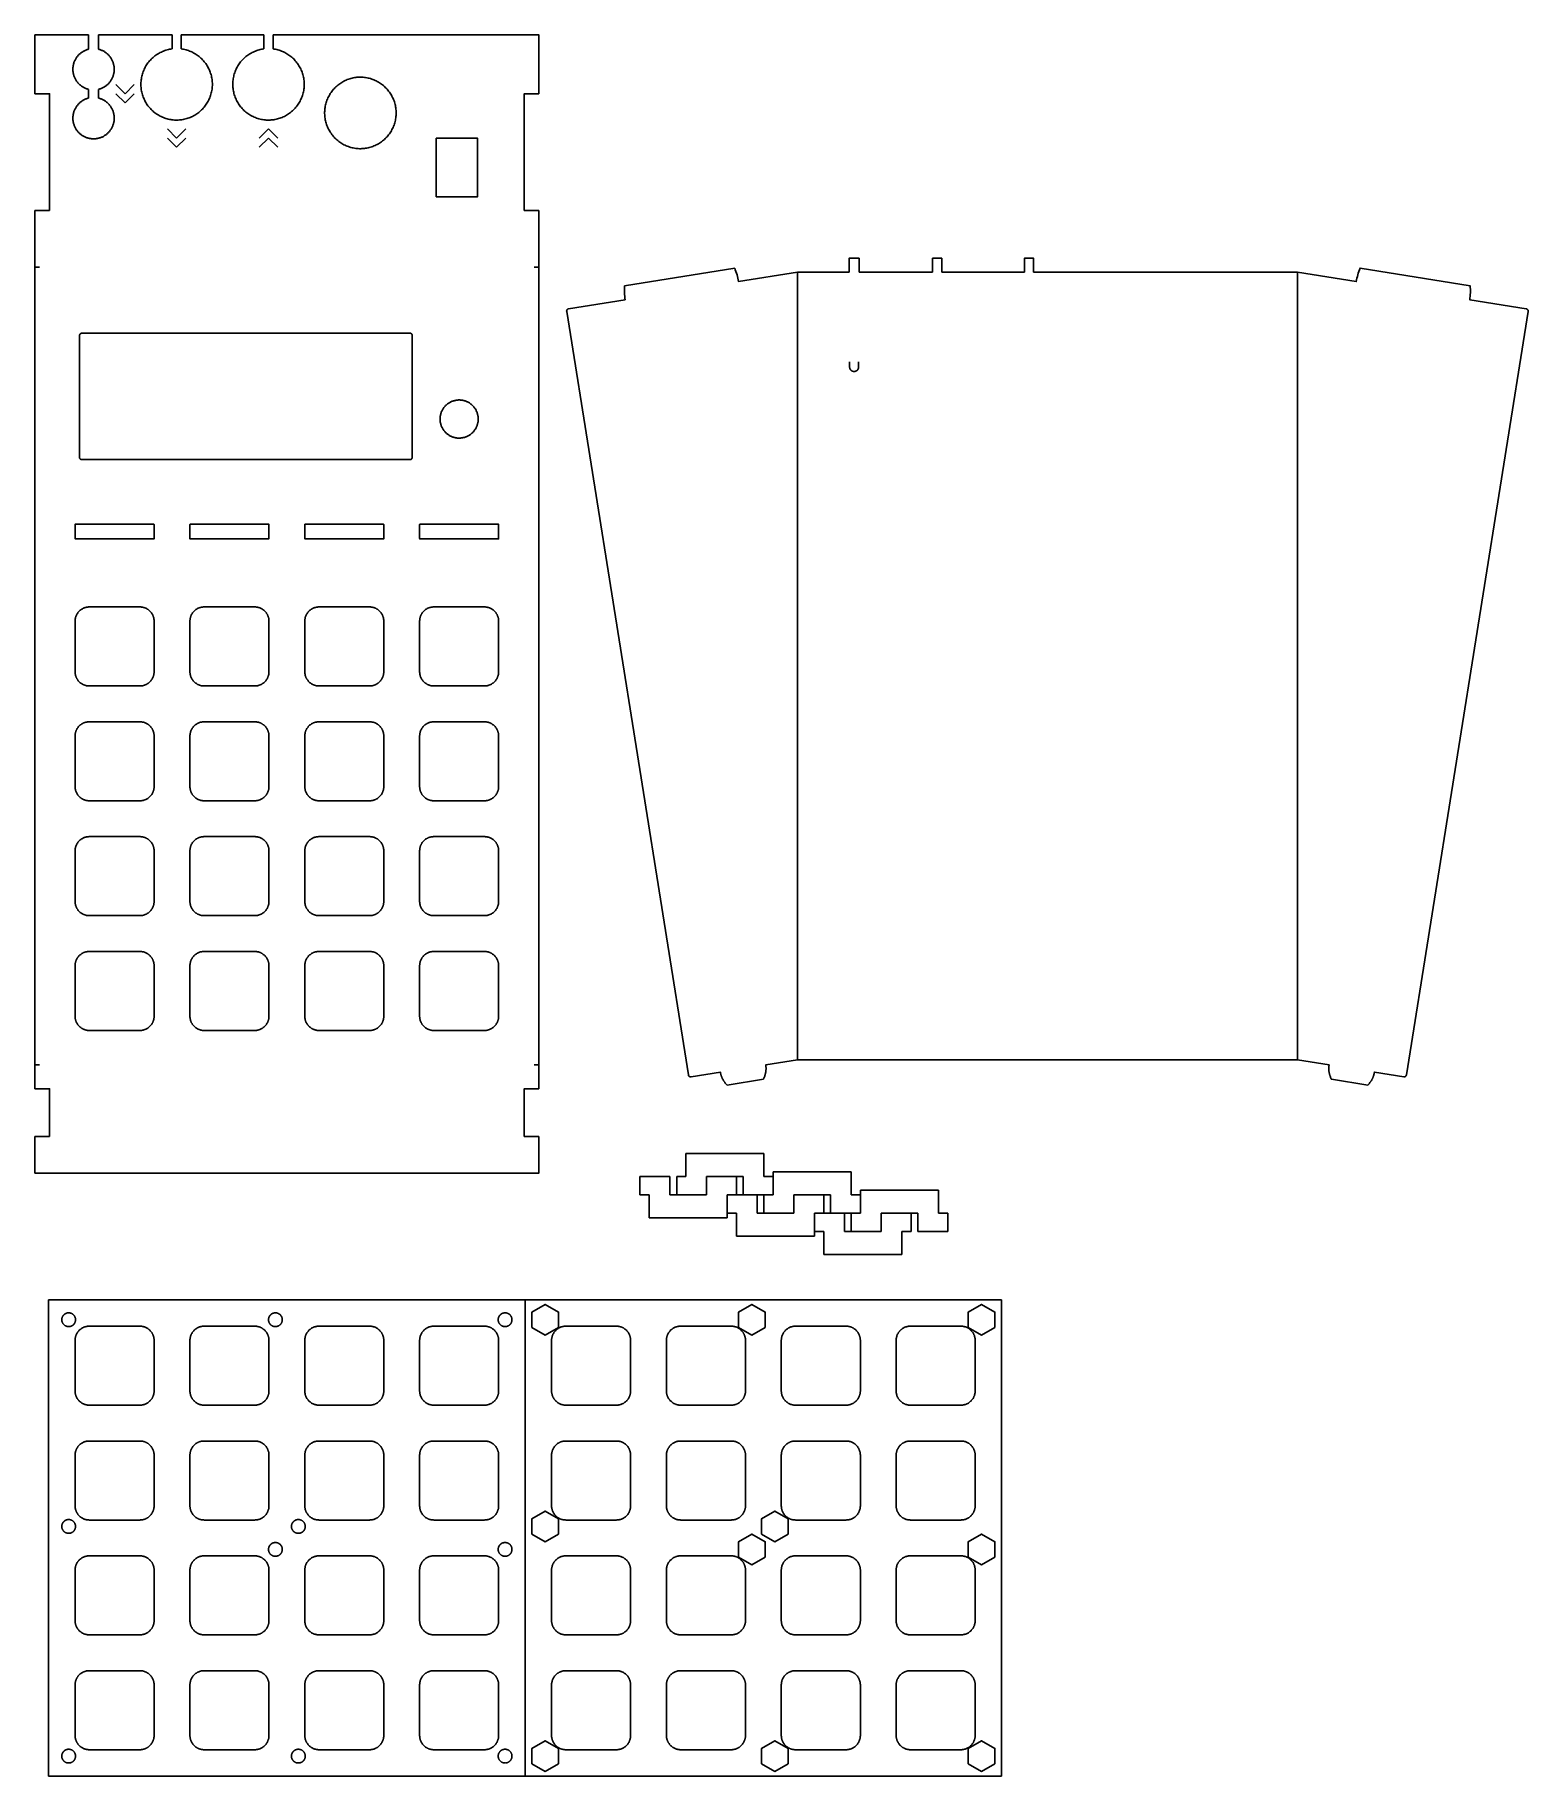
# Model space of a CAD drawing. Header units: millimetres. Extents: x -5 to 320, y -158 to 221.
import ezdxf

# ---------------------------------------------------------------- set-up
doc = ezdxf.new("R2010")
doc.units = ezdxf.units.MM
doc.header["$MEASUREMENT"] = 0
doc.layers.add('plot', color=12, linetype='Continuous', true_color=0xb80000)
doc.layers.add('scribble', color=251, linetype='Continuous', true_color=0x656565)

msp = doc.modelspace()

# ---------------------------------------------------------------- linework, layer by layer
at = {"layer": 'plot'}
for points in [[(-4.86, 207.81), (-4.86, 220.64), (6.84, 220.64)], [(6.84, 220.64), (6.84, 217.51)], [(9, 217.51), (9, 220.64)], [(9, 220.64), (25, 220.64)], [(25, 220.64), (25, 217.58)], [(27, 217.58), (27, 220.64)], [(27, 220.64), (45, 220.64)], [(45, 220.64), (45, 217.58)], [(47, 217.58), (47, 220.64)], [(47, 220.64), (104.86, 220.64), (104.86, 207.81)], [(6.84, 217.51), (6.69, 217.47), (6.54, 217.43), (6.39, 217.38), (6.25, 217.32), (6.1, 217.26), (5.96, 217.19), (5.82, 217.12), (5.69, 217.05), (5.55, 216.97), (5.42, 216.89), (5.3, 216.8), (5.17, 216.71), (5.05, 216.61), (4.93, 216.51), (4.82, 216.4), (4.71, 216.29), (4.6, 216.18), (4.5, 216.07), (4.4, 215.95), (4.3, 215.82), (4.21, 215.7), (4.13, 215.57), (4.05, 215.44), (3.97, 215.3), (3.9, 215.16), (3.83, 215.02), (3.77, 214.88), (3.71, 214.74), (3.66, 214.59), (3.61, 214.44), (3.57, 214.29), (3.53, 214.14), (3.5, 213.99), (3.47, 213.84), (3.45, 213.68), (3.44, 213.53), (3.42, 213.37), (3.42, 213.22), (3.42, 213.06), (3.42, 212.91), (3.44, 212.75), (3.45, 212.6), (3.47, 212.45), (3.5, 212.29), (3.53, 212.14), (3.57, 211.99), (3.61, 211.84), (3.66, 211.69), (3.71, 211.55), (3.77, 211.4), (3.83, 211.26), (3.9, 211.12), (3.97, 210.98), (4.05, 210.85), (4.13, 210.72), (4.21, 210.59), (4.3, 210.46), (4.4, 210.34), (4.5, 210.22), (4.6, 210.1), (4.71, 209.99), (4.82, 209.88), (4.93, 209.78), (5.05, 209.67), (5.17, 209.58), (5.3, 209.49), (5.42, 209.4), (5.55, 209.31), (5.69, 209.23), (5.82, 209.16), (5.96, 209.09), (6.1, 209.02), (6.25, 208.96), (6.39, 208.91), (6.54, 208.86), (6.69, 208.81), (6.84, 208.77)], [(12.42, 213.14), (12.42, 213.3), (12.41, 213.45), (12.4, 213.6), (12.38, 213.75), (12.35, 213.9), (12.32, 214.06), (12.29, 214.2), (12.25, 214.35), (12.21, 214.5), (12.16, 214.64), (12.11, 214.79), (12.05, 214.93), (11.98, 215.07), (11.92, 215.21), (11.84, 215.34), (11.77, 215.47), (11.69, 215.6), (11.6, 215.73), (11.51, 215.85), (11.41, 215.98), (11.32, 216.09), (11.21, 216.21), (11.11, 216.32), (11, 216.42), (10.88, 216.53), (10.77, 216.63), (10.65, 216.72), (10.52, 216.81), (10.4, 216.9), (10.27, 216.98), (10.14, 217.06), (10, 217.13), (9.86, 217.2), (9.72, 217.26), (9.58, 217.32), (9.44, 217.38), (9.29, 217.43), (9.15, 217.47), (9, 217.51)], [(25, 217.58), (24.73, 217.54), (24.47, 217.49), (24.2, 217.43), (23.94, 217.36), (23.68, 217.29), (23.43, 217.2), (23.17, 217.11), (22.92, 217.01), (22.68, 216.9), (22.43, 216.78), (22.2, 216.65), (21.96, 216.51), (21.73, 216.37), (21.51, 216.22), (21.29, 216.06), (21.08, 215.89), (20.87, 215.72), (20.67, 215.53), (20.48, 215.35), (20.29, 215.15), (20.11, 214.95), (19.94, 214.74), (19.77, 214.53), (19.62, 214.31), (19.47, 214.09), (19.32, 213.86), (19.19, 213.62), (19.06, 213.38), (18.94, 213.14), (18.83, 212.89), (18.73, 212.64), (18.64, 212.39), (18.56, 212.13), (18.48, 211.87), (18.42, 211.61), (18.36, 211.35), (18.32, 211.08), (18.28, 210.81), (18.25, 210.54), (18.23, 210.27), (18.22, 210), (18.22, 209.73), (18.23, 209.46), (18.25, 209.19), (18.28, 208.93), (18.31, 208.66), (18.36, 208.39), (18.42, 208.13), (18.48, 207.87), (18.55, 207.61), (18.64, 207.35), (18.73, 207.09), (18.83, 206.84), (18.94, 206.6), (19.06, 206.35), (19.18, 206.11), (19.32, 205.88), (19.46, 205.65), (19.61, 205.43), (19.77, 205.21), (19.93, 204.99), (20.1, 204.79), (20.28, 204.58), (20.47, 204.39), (20.66, 204.2), (20.86, 204.02), (21.07, 203.84), (21.28, 203.68), (21.5, 203.52), (21.72, 203.36), (21.95, 203.22), (22.18, 203.08), (22.42, 202.95), (22.66, 202.83), (22.91, 202.72), (23.16, 202.62), (23.41, 202.52), (23.67, 202.44), (23.93, 202.36), (24.19, 202.3), (24.45, 202.24), (24.72, 202.19), (24.99, 202.15), (25.25, 202.12), (25.52, 202.1), (25.79, 202.08), (26.06, 202.08), (26.33, 202.09), (26.6, 202.11), (26.87, 202.13), (27.14, 202.17), (27.41, 202.21), (27.67, 202.26), (27.93, 202.33), (28.2, 202.4), (28.45, 202.48), (28.71, 202.57), (28.96, 202.67), (29.21, 202.77), (29.45, 202.89), (29.69, 203.01), (29.93, 203.15), (30.16, 203.29), (30.38, 203.43), (30.6, 203.59), (30.82, 203.75), (31.03, 203.93), (31.23, 204.1), (31.43, 204.29), (31.62, 204.48), (31.8, 204.68), (31.98, 204.88), (32.15, 205.09), (32.31, 205.31), (32.46, 205.53), (32.61, 205.76), (32.75, 205.99), (32.88, 206.23), (33, 206.47), (33.11, 206.71), (33.22, 206.96), (33.32, 207.21), (33.4, 207.47), (33.48, 207.73), (33.55, 207.99), (33.61, 208.25), (33.66, 208.52), (33.71, 208.78), (33.74, 209.05), (33.76, 209.32), (33.78, 209.59), (33.78, 209.86)], [(33.78, 209.86), (33.78, 210.13), (33.76, 210.4), (33.74, 210.66), (33.71, 210.93), (33.67, 211.19), (33.62, 211.45), (33.56, 211.71), (33.49, 211.97), (33.41, 212.23), (33.33, 212.48), (33.23, 212.73), (33.13, 212.98), (33.02, 213.22), (32.9, 213.46), (32.77, 213.69), (32.64, 213.92), (32.49, 214.15), (32.34, 214.37), (32.18, 214.58), (32.02, 214.79), (31.84, 215), (31.66, 215.2), (31.48, 215.39), (31.29, 215.57), (31.09, 215.75), (30.88, 215.92), (30.67, 216.08), (30.45, 216.24), (30.23, 216.39), (30.01, 216.53), (29.77, 216.67), (29.54, 216.79), (29.3, 216.91), (29.06, 217.02), (28.81, 217.12), (28.56, 217.21), (28.3, 217.29), (28.05, 217.37), (27.79, 217.43), (27.53, 217.49), (27.26, 217.54), (27, 217.58)], [(45, 217.58), (44.73, 217.54), (44.47, 217.49), (44.2, 217.43), (43.94, 217.36), (43.68, 217.29), (43.43, 217.2), (43.17, 217.11), (42.92, 217.01), (42.68, 216.9), (42.43, 216.78), (42.2, 216.65), (41.96, 216.51), (41.73, 216.37), (41.51, 216.22), (41.29, 216.06), (41.08, 215.89), (40.87, 215.72), (40.67, 215.53), (40.48, 215.35), (40.29, 215.15), (40.11, 214.95), (39.94, 214.74), (39.77, 214.53), (39.62, 214.31), (39.47, 214.09), (39.32, 213.86), (39.19, 213.62), (39.06, 213.38), (38.94, 213.14), (38.83, 212.89), (38.73, 212.64), (38.64, 212.39), (38.56, 212.13), (38.48, 211.87), (38.42, 211.61), (38.36, 211.35), (38.32, 211.08), (38.28, 210.81), (38.25, 210.54), (38.23, 210.27), (38.22, 210), (38.22, 209.73), (38.23, 209.46), (38.25, 209.19), (38.28, 208.93), (38.31, 208.66), (38.36, 208.39), (38.42, 208.13), (38.48, 207.87), (38.55, 207.61), (38.64, 207.35), (38.73, 207.09), (38.83, 206.84), (38.94, 206.6), (39.06, 206.35), (39.18, 206.11), (39.32, 205.88), (39.46, 205.65), (39.61, 205.43), (39.77, 205.21), (39.93, 204.99), (40.1, 204.79), (40.28, 204.58), (40.47, 204.39), (40.66, 204.2), (40.86, 204.02), (41.07, 203.84), (41.28, 203.68), (41.5, 203.52), (41.72, 203.36), (41.95, 203.22), (42.18, 203.08), (42.42, 202.95), (42.66, 202.83), (42.91, 202.72), (43.16, 202.62), (43.41, 202.52), (43.67, 202.44), (43.93, 202.36), (44.19, 202.3), (44.45, 202.24), (44.72, 202.19), (44.99, 202.15), (45.25, 202.12), (45.52, 202.1), (45.79, 202.08), (46.06, 202.08), (46.33, 202.09), (46.6, 202.11), (46.87, 202.13), (47.14, 202.17), (47.41, 202.21), (47.67, 202.26), (47.93, 202.33), (48.2, 202.4), (48.45, 202.48), (48.71, 202.57), (48.96, 202.67), (49.21, 202.77), (49.45, 202.89), (49.69, 203.01), (49.93, 203.15), (50.16, 203.29), (50.38, 203.43), (50.6, 203.59), (50.82, 203.75), (51.03, 203.93), (51.23, 204.1), (51.43, 204.29), (51.62, 204.48), (51.8, 204.68), (51.98, 204.88), (52.15, 205.09), (52.31, 205.31), (52.46, 205.53), (52.61, 205.76), (52.75, 205.99), (52.88, 206.23), (53, 206.47), (53.11, 206.71), (53.22, 206.96), (53.32, 207.21), (53.4, 207.47), (53.48, 207.73), (53.55, 207.99), (53.61, 208.25), (53.66, 208.52), (53.71, 208.78), (53.74, 209.05), (53.76, 209.32), (53.78, 209.59), (53.78, 209.86)], [(53.78, 209.86), (53.78, 210.13), (53.76, 210.4), (53.74, 210.66), (53.71, 210.93), (53.67, 211.19), (53.62, 211.45), (53.56, 211.71), (53.49, 211.97), (53.41, 212.23), (53.33, 212.48), (53.23, 212.73), (53.13, 212.98), (53.02, 213.22), (52.9, 213.46), (52.77, 213.69), (52.64, 213.92), (52.49, 214.15), (52.34, 214.37), (52.18, 214.58), (52.02, 214.79), (51.84, 215), (51.66, 215.2), (51.48, 215.39), (51.29, 215.57), (51.09, 215.75), (50.88, 215.92), (50.67, 216.08), (50.45, 216.24), (50.23, 216.39), (50.01, 216.53), (49.77, 216.67), (49.54, 216.79), (49.3, 216.91), (49.06, 217.02), (48.81, 217.12), (48.56, 217.21), (48.3, 217.29), (48.05, 217.37), (47.79, 217.43), (47.53, 217.49), (47.26, 217.54), (47, 217.58)], [(9, 208.77), (9.15, 208.81), (9.29, 208.86), (9.44, 208.91), (9.58, 208.96), (9.72, 209.02), (9.86, 209.08), (10, 209.15), (10.14, 209.23), (10.27, 209.3), (10.4, 209.39), (10.52, 209.47), (10.65, 209.56), (10.77, 209.66), (10.88, 209.76), (11, 209.86), (11.11, 209.97), (11.21, 210.08), (11.32, 210.19), (11.41, 210.31), (11.51, 210.43), (11.6, 210.55), (11.69, 210.68), (11.77, 210.81), (11.84, 210.94), (11.92, 211.08), (11.98, 211.21), (12.05, 211.35), (12.11, 211.5), (12.16, 211.64), (12.21, 211.78), (12.25, 211.93), (12.29, 212.08), (12.32, 212.23), (12.35, 212.38), (12.38, 212.53), (12.4, 212.68), (12.41, 212.84), (12.42, 212.99), (12.42, 213.14)], [(6.84, 208.77), (6.84, 206.87)], [(9, 206.87), (9, 208.77)], [(73.78, 203.64), (73.78, 203.37), (73.76, 203.1), (73.74, 202.83), (73.71, 202.57), (73.66, 202.3), (73.61, 202.03), (73.55, 201.77), (73.48, 201.51), (73.4, 201.25), (73.32, 201), (73.22, 200.74), (73.11, 200.49), (73, 200.25), (72.88, 200.01), (72.75, 199.77), (72.61, 199.54), (72.46, 199.31), (72.31, 199.09), (72.15, 198.87), (71.98, 198.66), (71.8, 198.46), (71.62, 198.26), (71.43, 198.07), (71.23, 197.88), (71.03, 197.71), (70.82, 197.54), (70.61, 197.37), (70.39, 197.22), (70.16, 197.07), (69.93, 196.93), (69.69, 196.79), (69.45, 196.67), (69.21, 196.55), (68.96, 196.45), (68.71, 196.35), (68.46, 196.26), (68.2, 196.18), (67.94, 196.11), (67.67, 196.04), (67.41, 195.99), (67.14, 195.95), (66.88, 195.91), (66.61, 195.89), (66.34, 195.87), (66.07, 195.86), (65.8, 195.86), (65.53, 195.88), (65.26, 195.9), (64.99, 195.93), (64.72, 195.97), (64.46, 196.02), (64.19, 196.07), (63.93, 196.14), (63.67, 196.22), (63.42, 196.3), (63.16, 196.4), (62.91, 196.5), (62.67, 196.61), (62.43, 196.73), (62.19, 196.86), (61.96, 197), (61.73, 197.14), (61.5, 197.29), (61.29, 197.45), (61.07, 197.62), (60.87, 197.79), (60.67, 197.98), (60.47, 198.16), (60.29, 198.36), (60.11, 198.56), (59.94, 198.77), (59.77, 198.98), (59.61, 199.2), (59.46, 199.43), (59.32, 199.65), (59.18, 199.89), (59.06, 200.13), (58.94, 200.37), (58.83, 200.62), (58.73, 200.87), (58.64, 201.12), (58.56, 201.38), (58.48, 201.64), (58.42, 201.9), (58.36, 202.17), (58.31, 202.43), (58.28, 202.7), (58.25, 202.97), (58.23, 203.24), (58.22, 203.51), (58.22, 203.78), (58.23, 204.05), (58.25, 204.32), (58.28, 204.58), (58.31, 204.85), (58.36, 205.12), (58.42, 205.38), (58.48, 205.64), (58.56, 205.9), (58.64, 206.16), (58.73, 206.42), (58.83, 206.67), (58.94, 206.91), (59.06, 207.16), (59.18, 207.39), (59.32, 207.63), (59.46, 207.86), (59.61, 208.08), (59.77, 208.3), (59.94, 208.52), (60.11, 208.72), (60.29, 208.92), (60.47, 209.12), (60.67, 209.31), (60.87, 209.49), (61.07, 209.66), (61.29, 209.83), (61.5, 209.99), (61.73, 210.14), (61.96, 210.29), (62.19, 210.42), (62.43, 210.55), (62.67, 210.67), (62.91, 210.78), (63.16, 210.89), (63.42, 210.98), (63.67, 211.07), (63.93, 211.14), (64.19, 211.21), (64.46, 211.27), (64.72, 211.32), (64.99, 211.36), (65.26, 211.39), (65.53, 211.41), (65.8, 211.42), (66.07, 211.42), (66.34, 211.41), (66.61, 211.4), (66.88, 211.37), (67.14, 211.34), (67.41, 211.29), (67.67, 211.24), (67.94, 211.18), (68.2, 211.11), (68.46, 211.02), (68.71, 210.93), (68.96, 210.84), (69.21, 210.73), (69.45, 210.61), (69.69, 210.49), (69.93, 210.36), (70.16, 210.22), (70.39, 210.07), (70.61, 209.91), (70.82, 209.75), (71.03, 209.58), (71.23, 209.4), (71.43, 209.21), (71.62, 209.02), (71.8, 208.82), (71.98, 208.62), (72.15, 208.41), (72.31, 208.19), (72.46, 207.97), (72.61, 207.74), (72.75, 207.51), (72.88, 207.28), (73, 207.03), (73.11, 206.79), (73.22, 206.54), (73.32, 206.29), (73.4, 206.03), (73.48, 205.77), (73.55, 205.51), (73.61, 205.25), (73.66, 204.99), (73.71, 204.72), (73.74, 204.45), (73.76, 204.18), (73.78, 203.91), (73.78, 203.64)], [(-1.66, 182.41), (-1.66, 207.81), (-4.86, 207.81)], [(6.84, 206.87), (6.69, 206.83), (6.54, 206.78), (6.39, 206.73), (6.24, 206.68), (6.1, 206.62), (5.96, 206.55), (5.82, 206.48), (5.68, 206.41), (5.55, 206.33), (5.42, 206.24), (5.29, 206.15), (5.16, 206.06), (5.04, 205.96), (4.93, 205.86), (4.81, 205.75), (4.7, 205.64), (4.59, 205.53), (4.49, 205.41), (4.39, 205.29), (4.3, 205.17), (4.21, 205.04), (4.12, 204.91), (4.04, 204.78), (3.96, 204.64), (3.89, 204.51), (3.82, 204.36), (3.76, 204.22), (3.7, 204.08), (3.65, 203.93), (3.6, 203.78), (3.56, 203.63), (3.53, 203.48), (3.5, 203.33), (3.47, 203.17), (3.45, 203.02), (3.43, 202.86), (3.42, 202.71), (3.42, 202.55), (3.42, 202.4), (3.43, 202.24), (3.44, 202.08), (3.45, 201.93), (3.48, 201.78), (3.51, 201.62), (3.54, 201.47), (3.58, 201.32), (3.62, 201.17), (3.67, 201.02), (3.72, 200.87), (3.78, 200.73), (3.85, 200.59), (3.91, 200.45), (3.99, 200.31), (4.07, 200.18), (4.15, 200.04), (4.24, 199.91), (4.33, 199.79), (4.42, 199.67), (4.52, 199.55), (4.63, 199.43), (4.74, 199.32), (4.85, 199.21), (4.96, 199.11), (5.08, 199), (5.21, 198.91), (5.33, 198.82), (5.46, 198.73), (5.59, 198.65), (5.73, 198.57), (5.87, 198.5), (6.01, 198.43), (6.15, 198.36), (6.29, 198.3), (6.44, 198.25), (6.59, 198.2), (6.74, 198.16), (6.89, 198.12), (7.04, 198.09), (7.19, 198.06), (7.35, 198.04), (7.5, 198.02), (7.66, 198.01), (7.81, 198), (7.97, 198), (8.13, 198), (8.28, 198.01), (8.44, 198.03), (8.59, 198.05), (8.75, 198.08), (8.9, 198.11), (9.05, 198.14), (9.2, 198.19), (9.35, 198.23), (9.5, 198.29), (9.64, 198.34), (9.78, 198.4), (9.92, 198.47), (10.06, 198.54), (10.2, 198.62), (10.33, 198.7), (10.46, 198.79), (10.59, 198.88), (10.71, 198.97), (10.83, 199.07), (10.95, 199.17), (11.06, 199.28), (11.17, 199.39), (11.28, 199.51), (11.38, 199.63), (11.48, 199.75), (11.57, 199.87), (11.66, 200), (11.74, 200.13), (11.82, 200.27), (11.9, 200.4), (11.97, 200.54), (12.04, 200.68), (12.1, 200.83), (12.15, 200.97), (12.2, 201.12), (12.25, 201.27), (12.29, 201.42), (12.32, 201.57), (12.35, 201.72), (12.38, 201.88), (12.39, 202.03), (12.41, 202.19), (12.42, 202.34), (12.42, 202.5)], [(12.42, 202.5), (12.42, 202.65), (12.41, 202.81), (12.4, 202.96), (12.38, 203.11), (12.35, 203.26), (12.32, 203.41), (12.29, 203.56), (12.25, 203.71), (12.21, 203.86), (12.16, 204), (12.11, 204.15), (12.05, 204.29), (11.98, 204.43), (11.92, 204.57), (11.84, 204.7), (11.77, 204.83), (11.69, 204.96), (11.6, 205.09), (11.51, 205.21), (11.41, 205.33), (11.32, 205.45), (11.21, 205.56), (11.11, 205.68), (11, 205.78), (10.88, 205.88), (10.77, 205.98), (10.65, 206.08), (10.52, 206.17), (10.4, 206.26), (10.27, 206.34), (10.14, 206.42), (10, 206.49), (9.86, 206.56), (9.72, 206.62), (9.58, 206.68), (9.44, 206.74), (9.29, 206.78), (9.15, 206.83), (9, 206.87)], [(104.86, 207.81), (101.66, 207.81), (101.66, 182.41)], [(91.5, 196.14), (91.5, 185.41), (82.5, 185.41), (82.5, 196.14), (82.5, 198.14), (91.5, 198.14), (91.5, 196.14)], [(-4.86, 171.64), (-4.86, 182.41)], [(-4.86, 182.41), (-1.66, 182.41)], [(101.66, 182.41), (104.86, 182.41)], [(104.86, 182.41), (104.86, 171.64)], [(-4.86, 168.5), (-4.86, 171.64)], [(104.86, 171.64), (104.86, 168.5)], [(172.39, 169), (172.39, 172), (174.55, 172), (174.55, 169)], [(190.55, 169), (190.55, 172), (192.55, 172), (192.55, 169)], [(210.55, 169), (210.55, 172), (212.55, 172), (212.55, 169)], [(-4.86, -2), (-4.86, 168.5)], [(104.86, 168.5), (104.86, -2)], [(161.12, -2.5), (154.24, -3.6), (154.25, -3.69), (154.27, -3.79), (154.28, -3.89), (154.29, -3.99), (154.29, -4.09), (154.3, -4.19), (154.3, -4.29), (154.3, -4.39), (154.3, -4.49), (154.3, -4.59), (154.29, -4.7), (154.28, -4.8), (154.27, -4.9), (154.26, -5), (154.25, -5.1), (154.23, -5.2), (154.22, -5.3), (154.2, -5.4), (154.18, -5.5), (154.15, -5.6), (154.13, -5.69), (154.1, -5.79), (154.07, -5.89), (154.04, -5.98), (154.01, -6.08), (153.97, -6.17), (153.93, -6.27), (153.89, -6.36), (153.85, -6.45), (153.81, -6.54), (153.77, -6.63), (153.72, -6.72), (145.82, -7.98), (145.75, -7.91), (145.68, -7.84), (145.62, -7.76), (145.55, -7.69), (145.48, -7.61), (145.42, -7.54), (145.36, -7.46), (145.3, -7.38), (145.24, -7.3), (145.18, -7.21), (145.12, -7.13), (145.07, -7.04), (145.01, -6.96), (144.96, -6.87), (144.91, -6.78), (144.87, -6.69), (144.82, -6.6), (144.78, -6.51), (144.73, -6.42), (144.69, -6.33), (144.65, -6.23), (144.62, -6.14), (144.58, -6.04), (144.55, -5.95), (144.52, -5.85), (144.49, -5.75), (144.47, -5.66), (144.44, -5.56), (144.42, -5.46), (144.4, -5.37), (144.38, -5.27), (144.36, -5.17), (137.98, -6.19), (137.97, -6.19), (137.96, -6.19), (137.94, -6.19), (137.93, -6.19), (137.92, -6.19), (137.91, -6.2), (137.9, -6.2), (137.89, -6.2), (137.87, -6.19), (137.86, -6.19), (137.85, -6.19), (137.84, -6.19), (137.83, -6.19), (137.81, -6.19), (137.8, -6.19), (137.79, -6.18), (137.78, -6.18), (137.77, -6.18), (137.75, -6.17), (137.74, -6.17), (137.73, -6.17), (137.72, -6.16), (137.71, -6.16), (137.69, -6.15), (137.68, -6.15), (137.67, -6.14), (137.66, -6.13), (137.65, -6.13), (137.64, -6.12), (137.63, -6.11), (137.62, -6.11), (137.6, -6.1), (137.59, -6.09), (137.58, -6.08), (137.57, -6.08), (137.56, -6.07), (137.56, -6.06), (137.55, -6.05), (137.54, -6.04), (137.53, -6.03), (137.52, -6.02), (137.51, -6.01), (137.5, -6), (137.5, -5.99), (137.49, -5.98), (137.48, -5.97), (137.47, -5.96), (137.47, -5.95), (137.46, -5.94), (137.46, -5.93), (137.45, -5.92), (137.45, -5.91), (137.44, -5.9), (137.44, -5.88), (137.43, -5.87), (137.43, -5.86), (137.42, -5.85), (137.42, -5.84), (137.42, -5.83), (137.41, -5.82), (137.41, -5.81), (137.41, -5.8), (137.41, -5.79), (137.4, -5.77), (110.91, 160.42), (110.91, 160.43), (110.91, 160.44), (110.91, 160.45), (110.9, 160.47), (110.9, 160.48), (110.9, 160.49), (110.9, 160.5), (110.9, 160.51), (110.9, 160.52), (110.9, 160.54), (110.91, 160.55), (110.91, 160.56), (110.91, 160.57), (110.91, 160.58), (110.91, 160.6), (110.92, 160.61), (110.92, 160.62), (110.92, 160.63), (110.92, 160.64), (110.93, 160.66), (110.93, 160.67), (110.94, 160.68), (110.94, 160.69), (110.95, 160.7), (110.95, 160.72), (110.96, 160.73), (110.96, 160.74), (110.97, 160.75), (110.98, 160.76), (110.98, 160.77), (110.99, 160.78), (111, 160.79), (111.01, 160.8), (111.01, 160.81), (111.02, 160.82), (111.03, 160.83), (111.04, 160.84), (111.05, 160.85), (111.06, 160.86), (111.07, 160.87), (111.08, 160.88), (111.09, 160.89), (111.1, 160.89), (111.11, 160.9), (111.12, 160.91), (111.13, 160.92), (111.14, 160.92), (111.15, 160.93), (111.16, 160.94), (111.17, 160.94), (111.18, 160.95), (111.19, 160.95), (111.2, 160.96), (111.21, 160.96), (111.22, 160.97), (111.24, 160.97), (111.25, 160.98), (111.26, 160.98), (111.27, 160.98), (111.28, 160.98), (111.29, 160.99), (111.3, 160.99), (111.31, 160.99), (111.32, 160.99), (123.63, 162.97), (123.58, 163.35), (123.54, 163.72), (123.5, 164.1), (123.48, 164.48), (123.47, 164.86), (123.48, 165.24), (123.49, 165.62), (123.52, 165.99), (147.48, 169.85), (147.62, 169.5), (147.75, 169.14), (147.88, 168.78), (147.99, 168.42), (148.09, 168.05), (148.17, 167.68), (148.25, 167.31), (148.32, 166.94), (161.12, 169)], [(258.72, 169), (269.99, 169), (282.79, 166.94), (282.86, 167.31), (282.93, 167.68), (283.02, 168.05), (283.12, 168.42), (283.23, 168.78), (283.35, 169.14), (283.48, 169.5), (283.63, 169.85), (307.59, 165.99), (307.61, 165.62), (307.63, 165.24), (307.63, 164.86), (307.62, 164.48), (307.6, 164.1), (307.57, 163.72), (307.53, 163.35), (307.47, 162.97), (319.78, 160.99), (319.79, 160.99), (319.8, 160.99), (319.82, 160.99), (319.83, 160.98), (319.84, 160.98), (319.85, 160.98), (319.86, 160.98), (319.87, 160.97), (319.88, 160.97), (319.89, 160.96), (319.9, 160.96), (319.92, 160.95), (319.93, 160.95), (319.94, 160.94), (319.95, 160.94), (319.96, 160.93), (319.97, 160.92), (319.98, 160.92), (319.99, 160.91), (320, 160.9), (320.01, 160.89), (320.02, 160.89), (320.03, 160.88), (320.04, 160.87), (320.05, 160.86), (320.06, 160.85), (320.07, 160.84), (320.08, 160.83), (320.08, 160.82), (320.09, 160.81), (320.1, 160.8), (320.11, 160.79), (320.12, 160.78), (320.12, 160.77), (320.13, 160.76), (320.14, 160.75), (320.14, 160.74), (320.15, 160.73), (320.15, 160.72), (320.16, 160.7), (320.16, 160.69), (320.17, 160.68), (320.17, 160.67), (320.18, 160.66), (320.18, 160.64), (320.19, 160.63), (320.19, 160.62), (320.19, 160.61), (320.19, 160.6), (320.2, 160.58), (320.2, 160.57), (320.2, 160.56), (320.2, 160.55), (320.2, 160.54), (320.2, 160.52), (320.2, 160.51), (320.2, 160.5), (320.2, 160.49), (320.2, 160.48), (320.2, 160.47), (320.2, 160.45), (320.2, 160.44), (320.2, 160.43), (320.2, 160.42), (293.7, -5.77), (293.7, -5.79), (293.7, -5.8), (293.7, -5.81), (293.69, -5.82), (293.69, -5.83), (293.69, -5.84), (293.68, -5.85), (293.68, -5.86), (293.68, -5.87), (293.67, -5.88), (293.67, -5.9), (293.66, -5.91), (293.66, -5.92), (293.65, -5.93), (293.64, -5.94), (293.64, -5.95), (293.63, -5.96), (293.62, -5.97), (293.62, -5.98), (293.61, -5.99), (293.6, -6), (293.59, -6.01), (293.59, -6.02), (293.58, -6.03), (293.57, -6.04), (293.56, -6.05), (293.55, -6.06), (293.54, -6.07), (293.53, -6.08), (293.52, -6.08), (293.51, -6.09), (293.5, -6.1), (293.49, -6.11), (293.48, -6.11), (293.47, -6.12), (293.46, -6.13), (293.45, -6.13), (293.44, -6.14), (293.42, -6.15), (293.41, -6.15), (293.4, -6.16), (293.39, -6.16), (293.38, -6.17), (293.36, -6.17), (293.35, -6.17), (293.34, -6.18), (293.33, -6.18), (293.32, -6.18), (293.3, -6.19), (293.29, -6.19), (293.28, -6.19), (293.27, -6.19), (293.26, -6.19), (293.24, -6.19), (293.23, -6.19), (293.22, -6.2), (293.21, -6.2), (293.2, -6.2), (293.19, -6.19), (293.17, -6.19), (293.16, -6.19), (293.15, -6.19), (293.14, -6.19), (293.13, -6.19), (286.74, -5.17), (286.73, -5.27), (286.71, -5.37), (286.69, -5.46), (286.67, -5.56), (286.64, -5.66), (286.61, -5.75), (286.59, -5.85), (286.56, -5.95), (286.52, -6.04), (286.49, -6.14), (286.45, -6.23), (286.41, -6.33), (286.37, -6.42), (286.33, -6.51), (286.29, -6.6), (286.24, -6.69), (286.19, -6.78), (286.14, -6.87), (286.09, -6.96), (286.04, -7.04), (285.98, -7.13), (285.93, -7.21), (285.87, -7.3), (285.81, -7.38), (285.75, -7.46), (285.69, -7.54), (285.62, -7.61), (285.56, -7.69), (285.49, -7.76), (285.42, -7.84), (285.35, -7.91), (285.28, -7.98), (277.38, -6.72), (277.34, -6.63), (277.29, -6.54), (277.25, -6.45), (277.21, -6.36), (277.17, -6.27), (277.14, -6.17), (277.1, -6.08), (277.07, -5.98), (277.04, -5.89), (277.01, -5.79), (276.98, -5.69), (276.95, -5.6), (276.93, -5.5), (276.91, -5.4), (276.89, -5.3), (276.87, -5.2), (276.86, -5.1), (276.84, -5), (276.83, -4.9), (276.82, -4.8), (276.82, -4.7), (276.81, -4.59), (276.81, -4.49), (276.81, -4.39), (276.81, -4.29), (276.81, -4.19), (276.81, -4.09), (276.82, -3.99), (276.83, -3.89), (276.84, -3.79), (276.85, -3.69), (276.87, -3.6), (269.99, -2.5), (161.12, -2.5)], [(161.12, 169), (172.39, 169)], [(174.55, 169), (190.55, 169)], [(192.55, 169), (210.55, 169)], [(212.55, 169), (218.55, 169)], [(218.55, 169), (220.55, 169)], [(220.55, 169), (238.55, 169)], [(238.55, 169), (240.55, 169)], [(240.55, 169), (256.55, 169)], [(256.55, 169), (258.72, 169)], [(5.37, 128.16), (5.36, 128.16), (5.35, 128.16), (5.34, 128.16), (5.33, 128.16), (5.31, 128.16), (5.3, 128.17), (5.29, 128.17), (5.28, 128.17), (5.27, 128.17), (5.26, 128.17), (5.24, 128.18), (5.23, 128.18), (5.22, 128.18), (5.21, 128.19), (5.2, 128.19), (5.19, 128.2), (5.17, 128.2), (5.16, 128.21), (5.15, 128.21), (5.14, 128.22), (5.13, 128.22), (5.12, 128.23), (5.11, 128.24), (5.1, 128.24), (5.09, 128.25), (5.08, 128.26), (5.06, 128.26), (5.05, 128.27), (5.04, 128.28), (5.04, 128.29), (5.03, 128.3), (5.02, 128.31), (5.01, 128.32), (5, 128.33), (4.99, 128.34), (4.98, 128.35), (4.97, 128.36), (4.97, 128.37), (4.96, 128.38), (4.95, 128.39), (4.94, 128.4), (4.94, 128.41), (4.93, 128.42), (4.93, 128.43), (4.92, 128.44), (4.91, 128.45), (4.91, 128.47), (4.91, 128.48), (4.9, 128.49), (4.9, 128.5), (4.89, 128.51), (4.89, 128.52), (4.89, 128.53), (4.88, 128.55), (4.88, 128.56), (4.88, 128.57), (4.88, 128.58), (4.87, 128.59), (4.87, 128.6), (4.87, 128.62), (4.87, 128.63), (4.87, 128.64), (4.87, 128.65), (4.87, 128.66), (4.87, 155.2), (4.87, 155.21), (4.87, 155.22), (4.87, 155.23), (4.87, 155.24), (4.87, 155.26), (4.87, 155.27), (4.88, 155.28), (4.88, 155.29), (4.88, 155.3), (4.88, 155.31), (4.89, 155.33), (4.89, 155.34), (4.89, 155.35), (4.9, 155.36), (4.9, 155.37), (4.91, 155.38), (4.91, 155.4), (4.91, 155.41), (4.92, 155.42), (4.93, 155.43), (4.93, 155.44), (4.94, 155.45), (4.94, 155.46), (4.95, 155.47), (4.96, 155.48), (4.97, 155.49), (4.97, 155.51), (4.98, 155.52), (4.99, 155.53), (5, 155.53), (5.01, 155.54), (5.02, 155.55), (5.03, 155.56), (5.04, 155.57), (5.04, 155.58), (5.05, 155.59), (5.06, 155.6), (5.08, 155.6), (5.09, 155.61), (5.1, 155.62), (5.11, 155.63), (5.12, 155.63), (5.13, 155.64), (5.14, 155.64), (5.15, 155.65), (5.16, 155.66), (5.17, 155.66), (5.19, 155.66), (5.2, 155.67), (5.21, 155.67), (5.22, 155.68), (5.23, 155.68), (5.24, 155.68), (5.26, 155.69), (5.27, 155.69), (5.28, 155.69), (5.29, 155.69), (5.3, 155.7), (5.31, 155.7), (5.33, 155.7), (5.34, 155.7), (5.35, 155.7), (5.36, 155.7), (5.37, 155.7), (76.78, 155.7), (76.79, 155.7), (76.8, 155.7), (76.81, 155.7), (76.82, 155.7), (76.83, 155.7), (76.84, 155.7), (76.86, 155.69), (76.87, 155.69), (76.88, 155.69), (76.89, 155.69), (76.9, 155.68), (76.91, 155.68), (76.93, 155.68), (76.94, 155.67), (76.95, 155.67), (76.96, 155.66), (76.97, 155.66), (76.98, 155.66), (77, 155.65), (77.01, 155.64), (77.02, 155.64), (77.03, 155.63), (77.04, 155.63), (77.05, 155.62), (77.06, 155.61), (77.07, 155.6), (77.08, 155.6), (77.09, 155.59), (77.1, 155.58), (77.11, 155.57), (77.12, 155.56), (77.13, 155.55), (77.14, 155.54), (77.15, 155.53), (77.16, 155.53), (77.17, 155.52), (77.17, 155.51), (77.18, 155.49), (77.19, 155.48), (77.2, 155.47), (77.2, 155.46), (77.21, 155.45), (77.22, 155.44), (77.22, 155.43), (77.23, 155.42), (77.23, 155.41), (77.24, 155.4), (77.24, 155.38), (77.25, 155.37), (77.25, 155.36), (77.25, 155.35), (77.26, 155.34), (77.26, 155.33), (77.26, 155.31), (77.27, 155.3), (77.27, 155.29), (77.27, 155.28), (77.27, 155.27), (77.27, 155.26), (77.28, 155.24), (77.28, 155.23), (77.28, 155.22), (77.28, 155.21), (77.28, 155.2), (77.28, 128.66), (77.28, 128.65), (77.28, 128.64), (77.28, 128.63), (77.28, 128.62), (77.27, 128.6), (77.27, 128.59), (77.27, 128.58), (77.27, 128.57), (77.27, 128.56), (77.26, 128.55), (77.26, 128.53), (77.26, 128.52), (77.25, 128.51), (77.25, 128.5), (77.25, 128.49), (77.24, 128.48), (77.24, 128.47), (77.23, 128.45), (77.23, 128.44), (77.22, 128.43), (77.22, 128.42), (77.21, 128.41), (77.2, 128.4), (77.2, 128.39), (77.19, 128.38), (77.18, 128.37), (77.17, 128.36), (77.17, 128.35), (77.16, 128.34), (77.15, 128.33), (77.14, 128.32), (77.13, 128.31), (77.12, 128.3), (77.11, 128.29), (77.1, 128.28), (77.09, 128.27), (77.08, 128.26), (77.07, 128.26), (77.06, 128.25), (77.05, 128.24), (77.04, 128.24), (77.03, 128.23), (77.02, 128.22), (77.01, 128.22), (77, 128.21), (76.98, 128.21), (76.97, 128.2), (76.96, 128.2), (76.95, 128.19), (76.94, 128.19), (76.93, 128.18), (76.91, 128.18), (76.9, 128.18), (76.89, 128.17), (76.88, 128.17), (76.87, 128.17), (76.86, 128.17), (76.84, 128.17), (76.83, 128.16), (76.82, 128.16), (76.81, 128.16), (76.8, 128.16), (76.79, 128.16), (76.78, 128.16), (5.37, 128.16)], [(91.65, 137), (91.65, 136.86), (91.64, 136.71), (91.63, 136.57), (91.61, 136.43), (91.59, 136.28), (91.56, 136.14), (91.53, 136), (91.49, 135.86), (91.45, 135.72), (91.4, 135.59), (91.35, 135.45), (91.3, 135.32), (91.23, 135.19), (91.17, 135.06), (91.1, 134.94), (91.03, 134.81), (90.95, 134.69), (90.87, 134.57), (90.78, 134.46), (90.69, 134.34), (90.6, 134.24), (90.5, 134.13), (90.4, 134.03), (90.29, 133.93), (90.18, 133.83), (90.07, 133.74), (89.96, 133.66), (89.84, 133.57), (89.72, 133.49), (89.6, 133.42), (89.47, 133.35), (89.34, 133.28), (89.21, 133.22), (89.08, 133.16), (88.95, 133.11), (88.81, 133.06), (88.67, 133.02), (88.53, 132.98), (88.39, 132.95), (88.25, 132.92), (88.11, 132.9), (87.97, 132.88), (87.82, 132.86), (87.68, 132.85), (87.54, 132.85), (87.39, 132.85), (87.25, 132.86), (87.1, 132.87), (86.96, 132.89), (86.82, 132.91), (86.68, 132.93), (86.54, 132.96), (86.4, 133), (86.26, 133.04), (86.12, 133.09), (85.99, 133.14), (85.85, 133.19), (85.72, 133.25), (85.59, 133.31), (85.47, 133.38), (85.34, 133.45), (85.22, 133.53), (85.1, 133.61), (84.99, 133.7), (84.87, 133.79), (84.76, 133.88), (84.66, 133.98), (84.55, 134.08), (84.45, 134.18), (84.36, 134.29), (84.27, 134.4), (84.18, 134.51), (84.09, 134.63), (84.01, 134.75), (83.94, 134.87), (83.86, 135), (83.8, 135.13), (83.73, 135.26), (83.68, 135.39), (83.62, 135.52), (83.57, 135.66), (83.53, 135.79), (83.49, 135.93), (83.46, 136.07), (83.43, 136.21), (83.4, 136.35), (83.38, 136.5), (83.37, 136.64), (83.36, 136.78), (83.35, 136.93), (83.35, 137.07), (83.36, 137.22), (83.37, 137.36), (83.38, 137.5), (83.4, 137.65), (83.43, 137.79), (83.46, 137.93), (83.49, 138.07), (83.53, 138.21), (83.57, 138.34), (83.62, 138.48), (83.68, 138.61), (83.73, 138.74), (83.8, 138.87), (83.86, 139), (83.94, 139.13), (84.01, 139.25), (84.09, 139.37), (84.18, 139.49), (84.27, 139.6), (84.36, 139.71), (84.45, 139.82), (84.55, 139.92), (84.66, 140.02), (84.76, 140.12), (84.87, 140.21), (84.99, 140.3), (85.1, 140.39), (85.22, 140.47), (85.34, 140.55), (85.47, 140.62), (85.59, 140.69), (85.72, 140.75), (85.85, 140.81), (85.99, 140.86), (86.12, 140.91), (86.26, 140.96), (86.4, 141), (86.54, 141.04), (86.68, 141.07), (86.82, 141.09), (86.96, 141.11), (87.1, 141.13), (87.25, 141.14), (87.39, 141.15), (87.54, 141.15), (87.68, 141.15), (87.82, 141.14), (87.97, 141.12), (88.11, 141.1), (88.25, 141.08), (88.39, 141.05), (88.53, 141.02), (88.67, 140.98), (88.81, 140.94), (88.95, 140.89), (89.08, 140.84), (89.21, 140.78), (89.34, 140.72), (89.47, 140.65), (89.6, 140.58), (89.72, 140.51), (89.84, 140.43), (89.96, 140.34), (90.07, 140.26), (90.18, 140.17), (90.29, 140.07), (90.4, 139.97), (90.5, 139.87), (90.6, 139.76), (90.69, 139.66), (90.78, 139.54), (90.87, 139.43), (90.95, 139.31), (91.03, 139.19), (91.1, 139.06), (91.17, 138.94), (91.23, 138.81), (91.3, 138.68), (91.35, 138.55), (91.4, 138.41), (91.45, 138.28), (91.49, 138.14), (91.53, 138), (91.56, 137.86), (91.59, 137.72), (91.61, 137.57), (91.63, 137.43), (91.64, 137.29), (91.65, 137.14), (91.65, 137)], [(4, 110.9), (4, 110.9), (4, 110.9), (3.99, 110.9), (3.99, 110.9), (3.99, 110.9), (3.99, 110.9), (3.98, 110.9), (3.98, 110.9), (3.98, 110.9), (3.98, 110.9), (3.97, 110.9), (3.97, 110.9), (3.97, 110.9), (3.97, 110.91), (3.97, 110.91), (3.96, 110.91), (3.96, 110.91), (3.96, 110.91), (3.96, 110.91), (3.95, 110.91), (3.95, 110.91), (3.95, 110.91), (3.95, 110.91), (3.95, 110.92), (3.94, 110.92), (3.94, 110.92), (3.94, 110.92), (3.94, 110.92), (3.93, 110.92), (3.93, 110.93), (3.93, 110.93), (3.93, 110.93), (3.93, 110.93), (3.93, 110.93), (3.92, 110.93), (3.92, 110.94), (3.92, 110.94), (3.92, 110.94), (3.92, 110.94), (3.92, 110.95), (3.91, 110.95), (3.91, 110.95), (3.91, 110.95), (3.91, 110.95), (3.91, 110.96), (3.91, 110.96), (3.91, 110.96), (3.91, 110.96), (3.91, 110.97), (3.91, 110.97), (3.9, 110.97), (3.9, 110.97), (3.9, 110.97), (3.9, 110.98), (3.9, 110.98), (3.9, 110.98), (3.9, 110.98), (3.9, 110.99), (3.9, 110.99), (3.9, 110.99), (3.9, 110.99), (3.9, 111), (3.9, 111), (3.9, 111), (3.9, 114), (3.9, 114), (3.9, 114), (3.9, 114.01), (3.9, 114.01), (3.9, 114.01), (3.9, 114.01), (3.9, 114.02), (3.9, 114.02), (3.9, 114.02), (3.9, 114.02), (3.9, 114.03), (3.9, 114.03), (3.9, 114.03), (3.91, 114.03), (3.91, 114.03), (3.91, 114.04), (3.91, 114.04), (3.91, 114.04), (3.91, 114.04), (3.91, 114.05), (3.91, 114.05), (3.91, 114.05), (3.91, 114.05), (3.92, 114.05), (3.92, 114.06), (3.92, 114.06), (3.92, 114.06), (3.92, 114.06), (3.92, 114.07), (3.93, 114.07), (3.93, 114.07), (3.93, 114.07), (3.93, 114.07), (3.93, 114.07), (3.93, 114.08), (3.94, 114.08), (3.94, 114.08), (3.94, 114.08), (3.94, 114.08), (3.95, 114.08), (3.95, 114.09), (3.95, 114.09), (3.95, 114.09), (3.95, 114.09), (3.96, 114.09), (3.96, 114.09), (3.96, 114.09), (3.96, 114.09), (3.97, 114.09), (3.97, 114.09), (3.97, 114.1), (3.97, 114.1), (3.97, 114.1), (3.98, 114.1), (3.98, 114.1), (3.98, 114.1), (3.98, 114.1), (3.99, 114.1), (3.99, 114.1), (3.99, 114.1), (3.99, 114.1), (4, 114.1), (4, 114.1), (4, 114.1), (21, 114.1), (21, 114.1), (21, 114.1), (21.01, 114.1), (21.01, 114.1), (21.01, 114.1), (21.01, 114.1), (21.02, 114.1), (21.02, 114.1), (21.02, 114.1), (21.02, 114.1), (21.03, 114.1), (21.03, 114.1), (21.03, 114.1), (21.03, 114.09), (21.03, 114.09), (21.04, 114.09), (21.04, 114.09), (21.04, 114.09), (21.04, 114.09), (21.05, 114.09), (21.05, 114.09), (21.05, 114.09), (21.05, 114.09), (21.05, 114.08), (21.06, 114.08), (21.06, 114.08), (21.06, 114.08), (21.06, 114.08), (21.07, 114.08), (21.07, 114.07), (21.07, 114.07), (21.07, 114.07), (21.07, 114.07), (21.07, 114.07), (21.08, 114.07), (21.08, 114.06), (21.08, 114.06), (21.08, 114.06), (21.08, 114.06), (21.08, 114.05), (21.09, 114.05), (21.09, 114.05), (21.09, 114.05), (21.09, 114.05), (21.09, 114.04), (21.09, 114.04), (21.09, 114.04), (21.09, 114.04), (21.09, 114.03), (21.09, 114.03), (21.1, 114.03), (21.1, 114.03), (21.1, 114.03), (21.1, 114.02), (21.1, 114.02), (21.1, 114.02), (21.1, 114.02), (21.1, 114.01), (21.1, 114.01), (21.1, 114.01), (21.1, 114.01), (21.1, 114), (21.1, 114), (21.1, 114), (21.1, 111), (21.1, 111), (21.1, 111), (21.1, 110.99), (21.1, 110.99), (21.1, 110.99), (21.1, 110.99), (21.1, 110.98), (21.1, 110.98), (21.1, 110.98), (21.1, 110.98), (21.1, 110.97), (21.1, 110.97), (21.1, 110.97), (21.09, 110.97), (21.09, 110.97), (21.09, 110.96), (21.09, 110.96), (21.09, 110.96), (21.09, 110.96), (21.09, 110.95), (21.09, 110.95), (21.09, 110.95), (21.09, 110.95), (21.08, 110.95), (21.08, 110.94), (21.08, 110.94), (21.08, 110.94), (21.08, 110.94), (21.08, 110.93), (21.07, 110.93), (21.07, 110.93), (21.07, 110.93), (21.07, 110.93), (21.07, 110.93), (21.07, 110.92), (21.06, 110.92), (21.06, 110.92), (21.06, 110.92), (21.06, 110.92), (21.05, 110.92), (21.05, 110.91), (21.05, 110.91), (21.05, 110.91), (21.05, 110.91), (21.04, 110.91), (21.04, 110.91), (21.04, 110.91), (21.04, 110.91), (21.03, 110.91), (21.03, 110.91), (21.03, 110.9), (21.03, 110.9), (21.03, 110.9), (21.02, 110.9), (21.02, 110.9), (21.02, 110.9), (21.02, 110.9), (21.01, 110.9), (21.01, 110.9), (21.01, 110.9), (21.01, 110.9), (21, 110.9), (21, 110.9), (21, 110.9), (4, 110.9)], [(29, 114.1), (29, 114.1), (28.99, 114.1), (28.99, 114.1), (28.99, 114.1), (28.98, 114.1), (28.98, 114.1), (28.98, 114.1), (28.97, 114.1), (28.97, 114.1), (28.97, 114.09), (28.96, 114.09), (28.96, 114.09), (28.96, 114.09), (28.95, 114.09), (28.95, 114.09), (28.95, 114.09), (28.95, 114.08), (28.94, 114.08), (28.94, 114.08), (28.94, 114.08), (28.93, 114.08), (28.93, 114.07), (28.93, 114.07), (28.93, 114.07), (28.92, 114.07), (28.92, 114.06), (28.92, 114.06), (28.92, 114.06), (28.92, 114.05), (28.91, 114.05), (28.91, 114.05), (28.91, 114.05), (28.91, 114.04), (28.91, 114.04), (28.91, 114.04), (28.91, 114.03), (28.9, 114.03), (28.9, 114.03), (28.9, 114.02), (28.9, 114.02), (28.9, 114.02), (28.9, 114.01), (28.9, 114.01), (28.9, 114.01), (28.9, 114), (28.9, 114)], [(28.9, 114), (28.9, 111)], [(46, 114.1), (29, 114.1)], [(46.1, 114), (46.1, 114), (46.1, 114.01), (46.1, 114.01), (46.1, 114.01), (46.1, 114.02), (46.1, 114.02), (46.1, 114.02), (46.1, 114.03), (46.1, 114.03), (46.09, 114.03), (46.09, 114.04), (46.09, 114.04), (46.09, 114.04), (46.09, 114.05), (46.09, 114.05), (46.09, 114.05), (46.08, 114.05), (46.08, 114.06), (46.08, 114.06), (46.08, 114.06), (46.08, 114.07), (46.07, 114.07), (46.07, 114.07), (46.07, 114.07), (46.07, 114.08), (46.06, 114.08), (46.06, 114.08), (46.06, 114.08), (46.05, 114.08), (46.05, 114.09), (46.05, 114.09), (46.05, 114.09), (46.04, 114.09), (46.04, 114.09), (46.04, 114.09), (46.03, 114.09), (46.03, 114.1), (46.03, 114.1), (46.02, 114.1), (46.02, 114.1), (46.02, 114.1), (46.01, 114.1), (46.01, 114.1), (46.01, 114.1), (46, 114.1), (46, 114.1)], [(46.1, 111), (46.1, 114)], [(54, 110.9), (54, 110.9), (54, 110.9), (53.99, 110.9), (53.99, 110.9), (53.99, 110.9), (53.99, 110.9), (53.98, 110.9), (53.98, 110.9), (53.98, 110.9), (53.98, 110.9), (53.97, 110.9), (53.97, 110.9), (53.97, 110.9), (53.97, 110.91), (53.97, 110.91), (53.96, 110.91), (53.96, 110.91), (53.96, 110.91), (53.96, 110.91), (53.95, 110.91), (53.95, 110.91), (53.95, 110.91), (53.95, 110.91), (53.95, 110.92), (53.94, 110.92), (53.94, 110.92), (53.94, 110.92), (53.94, 110.92), (53.93, 110.92), (53.93, 110.93), (53.93, 110.93), (53.93, 110.93), (53.93, 110.93), (53.93, 110.93), (53.92, 110.93), (53.92, 110.94), (53.92, 110.94), (53.92, 110.94), (53.92, 110.94), (53.92, 110.95), (53.91, 110.95), (53.91, 110.95), (53.91, 110.95), (53.91, 110.95), (53.91, 110.96), (53.91, 110.96), (53.91, 110.96), (53.91, 110.96), (53.91, 110.97), (53.91, 110.97), (53.9, 110.97), (53.9, 110.97), (53.9, 110.97), (53.9, 110.98), (53.9, 110.98), (53.9, 110.98), (53.9, 110.98), (53.9, 110.99), (53.9, 110.99), (53.9, 110.99), (53.9, 110.99), (53.9, 111), (53.9, 111), (53.9, 111), (53.9, 114), (53.9, 114), (53.9, 114), (53.9, 114.01), (53.9, 114.01), (53.9, 114.01), (53.9, 114.01), (53.9, 114.02), (53.9, 114.02), (53.9, 114.02), (53.9, 114.02), (53.9, 114.03), (53.9, 114.03), (53.9, 114.03), (53.91, 114.03), (53.91, 114.03), (53.91, 114.04), (53.91, 114.04), (53.91, 114.04), (53.91, 114.04), (53.91, 114.05), (53.91, 114.05), (53.91, 114.05), (53.91, 114.05), (53.92, 114.05), (53.92, 114.06), (53.92, 114.06), (53.92, 114.06), (53.92, 114.06), (53.92, 114.07), (53.93, 114.07), (53.93, 114.07), (53.93, 114.07), (53.93, 114.07), (53.93, 114.07), (53.93, 114.08), (53.94, 114.08), (53.94, 114.08), (53.94, 114.08), (53.94, 114.08), (53.95, 114.08), (53.95, 114.09), (53.95, 114.09), (53.95, 114.09), (53.95, 114.09), (53.96, 114.09), (53.96, 114.09), (53.96, 114.09), (53.96, 114.09), (53.97, 114.09), (53.97, 114.09), (53.97, 114.1), (53.97, 114.1), (53.97, 114.1), (53.98, 114.1), (53.98, 114.1), (53.98, 114.1), (53.98, 114.1), (53.99, 114.1), (53.99, 114.1), (53.99, 114.1), (53.99, 114.1), (54, 114.1), (54, 114.1), (54, 114.1), (71, 114.1), (71, 114.1), (71, 114.1), (71.01, 114.1), (71.01, 114.1), (71.01, 114.1), (71.01, 114.1), (71.02, 114.1), (71.02, 114.1), (71.02, 114.1), (71.02, 114.1), (71.03, 114.1), (71.03, 114.1), (71.03, 114.1), (71.03, 114.09), (71.03, 114.09), (71.04, 114.09), (71.04, 114.09), (71.04, 114.09), (71.04, 114.09), (71.05, 114.09), (71.05, 114.09), (71.05, 114.09), (71.05, 114.09), (71.05, 114.08), (71.06, 114.08), (71.06, 114.08), (71.06, 114.08), (71.06, 114.08), (71.07, 114.08), (71.07, 114.07), (71.07, 114.07), (71.07, 114.07), (71.07, 114.07), (71.07, 114.07), (71.08, 114.07), (71.08, 114.06), (71.08, 114.06), (71.08, 114.06), (71.08, 114.06), (71.08, 114.05), (71.09, 114.05), (71.09, 114.05), (71.09, 114.05), (71.09, 114.05), (71.09, 114.04), (71.09, 114.04), (71.09, 114.04), (71.09, 114.04), (71.09, 114.03), (71.09, 114.03), (71.1, 114.03), (71.1, 114.03), (71.1, 114.03), (71.1, 114.02), (71.1, 114.02), (71.1, 114.02), (71.1, 114.02), (71.1, 114.01), (71.1, 114.01), (71.1, 114.01), (71.1, 114.01), (71.1, 114), (71.1, 114), (71.1, 114), (71.1, 111), (71.1, 111), (71.1, 111), (71.1, 110.99), (71.1, 110.99), (71.1, 110.99), (71.1, 110.99), (71.1, 110.98), (71.1, 110.98), (71.1, 110.98), (71.1, 110.98), (71.1, 110.97), (71.1, 110.97), (71.1, 110.97), (71.09, 110.97), (71.09, 110.97), (71.09, 110.96), (71.09, 110.96), (71.09, 110.96), (71.09, 110.96), (71.09, 110.95), (71.09, 110.95), (71.09, 110.95), (71.09, 110.95), (71.08, 110.95), (71.08, 110.94), (71.08, 110.94), (71.08, 110.94), (71.08, 110.94), (71.08, 110.93), (71.07, 110.93), (71.07, 110.93), (71.07, 110.93), (71.07, 110.93), (71.07, 110.93), (71.07, 110.92), (71.06, 110.92), (71.06, 110.92), (71.06, 110.92), (71.06, 110.92), (71.05, 110.92), (71.05, 110.91), (71.05, 110.91), (71.05, 110.91), (71.05, 110.91), (71.04, 110.91), (71.04, 110.91), (71.04, 110.91), (71.04, 110.91), (71.03, 110.91), (71.03, 110.91), (71.03, 110.9), (71.03, 110.9), (71.03, 110.9), (71.02, 110.9), (71.02, 110.9), (71.02, 110.9), (71.02, 110.9), (71.01, 110.9), (71.01, 110.9), (71.01, 110.9), (71.01, 110.9), (71, 110.9), (71, 110.9), (71, 110.9), (54, 110.9)], [(79, 110.9), (79, 110.9), (79, 110.9), (78.99, 110.9), (78.99, 110.9), (78.99, 110.9), (78.99, 110.9), (78.98, 110.9), (78.98, 110.9), (78.98, 110.9), (78.98, 110.9), (78.97, 110.9), (78.97, 110.9), (78.97, 110.9), (78.97, 110.91), (78.97, 110.91), (78.96, 110.91), (78.96, 110.91), (78.96, 110.91), (78.96, 110.91), (78.95, 110.91), (78.95, 110.91), (78.95, 110.91), (78.95, 110.91), (78.95, 110.92), (78.94, 110.92), (78.94, 110.92), (78.94, 110.92), (78.94, 110.92), (78.93, 110.92), (78.93, 110.93), (78.93, 110.93), (78.93, 110.93), (78.93, 110.93), (78.93, 110.93), (78.92, 110.93), (78.92, 110.94), (78.92, 110.94), (78.92, 110.94), (78.92, 110.94), (78.92, 110.95), (78.91, 110.95), (78.91, 110.95), (78.91, 110.95), (78.91, 110.95), (78.91, 110.96), (78.91, 110.96), (78.91, 110.96), (78.91, 110.96), (78.91, 110.97), (78.91, 110.97), (78.9, 110.97), (78.9, 110.97), (78.9, 110.97), (78.9, 110.98), (78.9, 110.98), (78.9, 110.98), (78.9, 110.98), (78.9, 110.99), (78.9, 110.99), (78.9, 110.99), (78.9, 110.99), (78.9, 111), (78.9, 111), (78.9, 111), (78.9, 114), (78.9, 114), (78.9, 114), (78.9, 114.01), (78.9, 114.01), (78.9, 114.01), (78.9, 114.01), (78.9, 114.02), (78.9, 114.02), (78.9, 114.02), (78.9, 114.02), (78.9, 114.03), (78.9, 114.03), (78.9, 114.03), (78.91, 114.03), (78.91, 114.03), (78.91, 114.04), (78.91, 114.04), (78.91, 114.04), (78.91, 114.04), (78.91, 114.05), (78.91, 114.05), (78.91, 114.05), (78.91, 114.05), (78.92, 114.05), (78.92, 114.06), (78.92, 114.06), (78.92, 114.06), (78.92, 114.06), (78.92, 114.07), (78.93, 114.07), (78.93, 114.07), (78.93, 114.07), (78.93, 114.07), (78.93, 114.07), (78.93, 114.08), (78.94, 114.08), (78.94, 114.08), (78.94, 114.08), (78.94, 114.08), (78.95, 114.08), (78.95, 114.09), (78.95, 114.09), (78.95, 114.09), (78.95, 114.09), (78.96, 114.09), (78.96, 114.09), (78.96, 114.09), (78.96, 114.09), (78.97, 114.09), (78.97, 114.09), (78.97, 114.1), (78.97, 114.1), (78.97, 114.1), (78.98, 114.1), (78.98, 114.1), (78.98, 114.1), (78.98, 114.1), (78.99, 114.1), (78.99, 114.1), (78.99, 114.1), (78.99, 114.1), (79, 114.1), (79, 114.1), (79, 114.1), (96, 114.1), (96, 114.1), (96, 114.1), (96.01, 114.1), (96.01, 114.1), (96.01, 114.1), (96.01, 114.1), (96.02, 114.1), (96.02, 114.1), (96.02, 114.1), (96.02, 114.1), (96.03, 114.1), (96.03, 114.1), (96.03, 114.1), (96.03, 114.09), (96.03, 114.09), (96.04, 114.09), (96.04, 114.09), (96.04, 114.09), (96.04, 114.09), (96.05, 114.09), (96.05, 114.09), (96.05, 114.09), (96.05, 114.09), (96.05, 114.08), (96.06, 114.08), (96.06, 114.08), (96.06, 114.08), (96.06, 114.08), (96.07, 114.08), (96.07, 114.07), (96.07, 114.07), (96.07, 114.07), (96.07, 114.07), (96.07, 114.07), (96.08, 114.07), (96.08, 114.06), (96.08, 114.06), (96.08, 114.06), (96.08, 114.06), (96.08, 114.05), (96.09, 114.05), (96.09, 114.05), (96.09, 114.05), (96.09, 114.05), (96.09, 114.04), (96.09, 114.04), (96.09, 114.04), (96.09, 114.04), (96.09, 114.03), (96.09, 114.03), (96.1, 114.03), (96.1, 114.03), (96.1, 114.03), (96.1, 114.02), (96.1, 114.02), (96.1, 114.02), (96.1, 114.02), (96.1, 114.01), (96.1, 114.01), (96.1, 114.01), (96.1, 114.01), (96.1, 114), (96.1, 114), (96.1, 114), (96.1, 111), (96.1, 111), (96.1, 111), (96.1, 110.99), (96.1, 110.99), (96.1, 110.99), (96.1, 110.99), (96.1, 110.98), (96.1, 110.98), (96.1, 110.98), (96.1, 110.98), (96.1, 110.97), (96.1, 110.97), (96.1, 110.97), (96.09, 110.97), (96.09, 110.97), (96.09, 110.96), (96.09, 110.96), (96.09, 110.96), (96.09, 110.96), (96.09, 110.95), (96.09, 110.95), (96.09, 110.95), (96.09, 110.95), (96.08, 110.95), (96.08, 110.94), (96.08, 110.94), (96.08, 110.94), (96.08, 110.94), (96.08, 110.93), (96.07, 110.93), (96.07, 110.93), (96.07, 110.93), (96.07, 110.93), (96.07, 110.93), (96.07, 110.92), (96.06, 110.92), (96.06, 110.92), (96.06, 110.92), (96.06, 110.92), (96.05, 110.92), (96.05, 110.91), (96.05, 110.91), (96.05, 110.91), (96.05, 110.91), (96.04, 110.91), (96.04, 110.91), (96.04, 110.91), (96.04, 110.91), (96.03, 110.91), (96.03, 110.91), (96.03, 110.9), (96.03, 110.9), (96.03, 110.9), (96.02, 110.9), (96.02, 110.9), (96.02, 110.9), (96.02, 110.9), (96.01, 110.9), (96.01, 110.9), (96.01, 110.9), (96.01, 110.9), (96, 110.9), (96, 110.9), (96, 110.9), (79, 110.9)], [(28.9, 111), (28.9, 111), (28.9, 110.99), (28.9, 110.99), (28.9, 110.99), (28.9, 110.98), (28.9, 110.98), (28.9, 110.98), (28.9, 110.97), (28.9, 110.97), (28.91, 110.97), (28.91, 110.96), (28.91, 110.96), (28.91, 110.96), (28.91, 110.95), (28.91, 110.95), (28.91, 110.95), (28.92, 110.95), (28.92, 110.94), (28.92, 110.94), (28.92, 110.94), (28.92, 110.93), (28.93, 110.93), (28.93, 110.93), (28.93, 110.93), (28.93, 110.92), (28.94, 110.92), (28.94, 110.92), (28.94, 110.92), (28.95, 110.92), (28.95, 110.91), (28.95, 110.91), (28.95, 110.91), (28.96, 110.91), (28.96, 110.91), (28.96, 110.91), (28.97, 110.91), (28.97, 110.9), (28.97, 110.9), (28.98, 110.9), (28.98, 110.9), (28.98, 110.9), (28.99, 110.9), (28.99, 110.9), (28.99, 110.9), (29, 110.9), (29, 110.9)], [(29, 110.9), (46, 110.9)], [(46, 110.9), (46, 110.9), (46.01, 110.9), (46.01, 110.9), (46.01, 110.9), (46.02, 110.9), (46.02, 110.9), (46.02, 110.9), (46.03, 110.9), (46.03, 110.9), (46.03, 110.91), (46.04, 110.91), (46.04, 110.91), (46.04, 110.91), (46.05, 110.91), (46.05, 110.91), (46.05, 110.91), (46.05, 110.92), (46.06, 110.92), (46.06, 110.92), (46.06, 110.92), (46.07, 110.92), (46.07, 110.93), (46.07, 110.93), (46.07, 110.93), (46.08, 110.93), (46.08, 110.94), (46.08, 110.94), (46.08, 110.94), (46.08, 110.95), (46.09, 110.95), (46.09, 110.95), (46.09, 110.95), (46.09, 110.96), (46.09, 110.96), (46.09, 110.96), (46.09, 110.97), (46.1, 110.97), (46.1, 110.97), (46.1, 110.98), (46.1, 110.98), (46.1, 110.98), (46.1, 110.99), (46.1, 110.99), (46.1, 110.99), (46.1, 111), (46.1, 111)], [(7, 96.1), (6.89, 96.1), (6.79, 96.09), (6.68, 96.08), (6.58, 96.07), (6.47, 96.05), (6.37, 96.04), (6.27, 96.01), (6.16, 95.99), (6.06, 95.95), (5.96, 95.92), (5.86, 95.88), (5.76, 95.84), (5.67, 95.8), (5.57, 95.75), (5.48, 95.7), (5.39, 95.65), (5.3, 95.59), (5.21, 95.53), (5.13, 95.47), (5.04, 95.4), (4.96, 95.34), (4.88, 95.27), (4.81, 95.19), (4.73, 95.12), (4.66, 95.04), (4.6, 94.96), (4.53, 94.87), (4.47, 94.79), (4.41, 94.7), (4.35, 94.61), (4.3, 94.52), (4.25, 94.43), (4.2, 94.33), (4.16, 94.24), (4.12, 94.14), (4.08, 94.04), (4.05, 93.94), (4.01, 93.84), (3.99, 93.73), (3.96, 93.63), (3.95, 93.53), (3.93, 93.42), (3.92, 93.32), (3.91, 93.21), (3.9, 93.11), (3.9, 93)], [(18, 96.1), (7, 96.1)], [(21.1, 93), (21.1, 93.11), (21.09, 93.21), (21.08, 93.32), (21.07, 93.42), (21.05, 93.53), (21.04, 93.63), (21.01, 93.73), (20.99, 93.84), (20.95, 93.94), (20.92, 94.04), (20.88, 94.14), (20.84, 94.24), (20.8, 94.33), (20.75, 94.43), (20.7, 94.52), (20.65, 94.61), (20.59, 94.7), (20.53, 94.79), (20.47, 94.87), (20.4, 94.96), (20.34, 95.04), (20.27, 95.12), (20.19, 95.19), (20.12, 95.27), (20.04, 95.34), (19.96, 95.4), (19.87, 95.47), (19.79, 95.53), (19.7, 95.59), (19.61, 95.65), (19.52, 95.7), (19.43, 95.75), (19.33, 95.8), (19.24, 95.84), (19.14, 95.88), (19.04, 95.92), (18.94, 95.95), (18.84, 95.99), (18.73, 96.01), (18.63, 96.04), (18.53, 96.05), (18.42, 96.07), (18.32, 96.08), (18.21, 96.09), (18.11, 96.1), (18, 96.1)], [(32, 96.1), (31.89, 96.1), (31.79, 96.09), (31.68, 96.08), (31.58, 96.07), (31.47, 96.05), (31.37, 96.04), (31.27, 96.01), (31.16, 95.99), (31.06, 95.95), (30.96, 95.92), (30.86, 95.88), (30.76, 95.84), (30.67, 95.8), (30.57, 95.75), (30.48, 95.7), (30.39, 95.65), (30.3, 95.59), (30.21, 95.53), (30.13, 95.47), (30.04, 95.4), (29.96, 95.34), (29.88, 95.27), (29.81, 95.19), (29.73, 95.12), (29.66, 95.04), (29.6, 94.96), (29.53, 94.87), (29.47, 94.79), (29.41, 94.7), (29.35, 94.61), (29.3, 94.52), (29.25, 94.43), (29.2, 94.33), (29.16, 94.24), (29.12, 94.14), (29.08, 94.04), (29.05, 93.94), (29.01, 93.84), (28.99, 93.73), (28.96, 93.63), (28.95, 93.53), (28.93, 93.42), (28.92, 93.32), (28.91, 93.21), (28.9, 93.11), (28.9, 93)], [(43, 96.1), (32, 96.1)], [(46.1, 93), (46.1, 93.11), (46.09, 93.21), (46.08, 93.32), (46.07, 93.42), (46.05, 93.53), (46.04, 93.63), (46.01, 93.73), (45.99, 93.84), (45.95, 93.94), (45.92, 94.04), (45.88, 94.14), (45.84, 94.24), (45.8, 94.33), (45.75, 94.43), (45.7, 94.52), (45.65, 94.61), (45.59, 94.7), (45.53, 94.79), (45.47, 94.87), (45.4, 94.96), (45.34, 95.04), (45.27, 95.12), (45.19, 95.19), (45.12, 95.27), (45.04, 95.34), (44.96, 95.4), (44.87, 95.47), (44.79, 95.53), (44.7, 95.59), (44.61, 95.65), (44.52, 95.7), (44.43, 95.75), (44.33, 95.8), (44.24, 95.84), (44.14, 95.88), (44.04, 95.92), (43.94, 95.95), (43.84, 95.99), (43.73, 96.01), (43.63, 96.04), (43.53, 96.05), (43.42, 96.07), (43.32, 96.08), (43.21, 96.09), (43.11, 96.1), (43, 96.1)], [(57, 96.1), (56.89, 96.1), (56.79, 96.09), (56.68, 96.08), (56.58, 96.07), (56.47, 96.05), (56.37, 96.04), (56.27, 96.01), (56.16, 95.99), (56.06, 95.95), (55.96, 95.92), (55.86, 95.88), (55.76, 95.84), (55.67, 95.8), (55.57, 95.75), (55.48, 95.7), (55.39, 95.65), (55.3, 95.59), (55.21, 95.53), (55.13, 95.47), (55.04, 95.4), (54.96, 95.34), (54.88, 95.27), (54.81, 95.19), (54.73, 95.12), (54.66, 95.04), (54.6, 94.96), (54.53, 94.87), (54.47, 94.79), (54.41, 94.7), (54.35, 94.61), (54.3, 94.52), (54.25, 94.43), (54.2, 94.33), (54.16, 94.24), (54.12, 94.14), (54.08, 94.04), (54.05, 93.94), (54.01, 93.84), (53.99, 93.73), (53.96, 93.63), (53.95, 93.53), (53.93, 93.42), (53.92, 93.32), (53.91, 93.21), (53.9, 93.11), (53.9, 93)], [(68, 96.1), (57, 96.1)], [(71.1, 93), (71.1, 93.11), (71.09, 93.21), (71.08, 93.32), (71.07, 93.42), (71.05, 93.53), (71.04, 93.63), (71.01, 93.73), (70.99, 93.84), (70.95, 93.94), (70.92, 94.04), (70.88, 94.14), (70.84, 94.24), (70.8, 94.33), (70.75, 94.43), (70.7, 94.52), (70.65, 94.61), (70.59, 94.7), (70.53, 94.79), (70.47, 94.87), (70.4, 94.96), (70.34, 95.04), (70.27, 95.12), (70.19, 95.19), (70.12, 95.27), (70.04, 95.34), (69.96, 95.4), (69.87, 95.47), (69.79, 95.53), (69.7, 95.59), (69.61, 95.65), (69.52, 95.7), (69.43, 95.75), (69.33, 95.8), (69.24, 95.84), (69.14, 95.88), (69.04, 95.92), (68.94, 95.95), (68.84, 95.99), (68.73, 96.01), (68.63, 96.04), (68.53, 96.05), (68.42, 96.07), (68.32, 96.08), (68.21, 96.09), (68.11, 96.1), (68, 96.1)], [(82, 96.1), (81.89, 96.1), (81.79, 96.09), (81.68, 96.08), (81.58, 96.07), (81.47, 96.05), (81.37, 96.04), (81.27, 96.01), (81.16, 95.99), (81.06, 95.95), (80.96, 95.92), (80.86, 95.88), (80.76, 95.84), (80.67, 95.8), (80.57, 95.75), (80.48, 95.7), (80.39, 95.65), (80.3, 95.59), (80.21, 95.53), (80.13, 95.47), (80.04, 95.4), (79.96, 95.34), (79.88, 95.27), (79.81, 95.19), (79.73, 95.12), (79.66, 95.04), (79.6, 94.96), (79.53, 94.87), (79.47, 94.79), (79.41, 94.7), (79.35, 94.61), (79.3, 94.52), (79.25, 94.43), (79.2, 94.33), (79.16, 94.24), (79.12, 94.14), (79.08, 94.04), (79.05, 93.94), (79.01, 93.84), (78.99, 93.73), (78.96, 93.63), (78.95, 93.53), (78.93, 93.42), (78.92, 93.32), (78.91, 93.21), (78.9, 93.11), (78.9, 93)], [(93, 96.1), (82, 96.1)], [(96.1, 93), (96.1, 93.11), (96.09, 93.21), (96.08, 93.32), (96.07, 93.42), (96.05, 93.53), (96.04, 93.63), (96.01, 93.73), (95.99, 93.84), (95.95, 93.94), (95.92, 94.04), (95.88, 94.14), (95.84, 94.24), (95.8, 94.33), (95.75, 94.43), (95.7, 94.52), (95.65, 94.61), (95.59, 94.7), (95.53, 94.79), (95.47, 94.87), (95.4, 94.96), (95.34, 95.04), (95.27, 95.12), (95.19, 95.19), (95.12, 95.27), (95.04, 95.34), (94.96, 95.4), (94.87, 95.47), (94.79, 95.53), (94.7, 95.59), (94.61, 95.65), (94.52, 95.7), (94.43, 95.75), (94.33, 95.8), (94.24, 95.84), (94.14, 95.88), (94.04, 95.92), (93.94, 95.95), (93.84, 95.99), (93.73, 96.01), (93.63, 96.04), (93.53, 96.05), (93.42, 96.07), (93.32, 96.08), (93.21, 96.09), (93.11, 96.1), (93, 96.1)], [(3.9, 93), (3.9, 82)], [(21.1, 82), (21.1, 93)], [(28.9, 93), (28.9, 82)], [(46.1, 82), (46.1, 93)], [(53.9, 93), (53.9, 82)], [(71.1, 82), (71.1, 93)], [(78.9, 93), (78.9, 82)], [(96.1, 82), (96.1, 93)], [(3.9, 82), (3.9, 81.89), (3.91, 81.79), (3.92, 81.68), (3.93, 81.58), (3.95, 81.47), (3.96, 81.37), (3.99, 81.27), (4.01, 81.16), (4.05, 81.06), (4.08, 80.96), (4.12, 80.86), (4.16, 80.76), (4.2, 80.67), (4.25, 80.57), (4.3, 80.48), (4.35, 80.39), (4.41, 80.3), (4.47, 80.21), (4.53, 80.13), (4.6, 80.04), (4.66, 79.96), (4.73, 79.88), (4.81, 79.81), (4.88, 79.73), (4.96, 79.66), (5.04, 79.6), (5.13, 79.53), (5.21, 79.47), (5.3, 79.41), (5.39, 79.35), (5.48, 79.3), (5.57, 79.25), (5.67, 79.2), (5.76, 79.16), (5.86, 79.12), (5.96, 79.08), (6.06, 79.05), (6.16, 79.01), (6.27, 78.99), (6.37, 78.96), (6.47, 78.95), (6.58, 78.93), (6.68, 78.92), (6.79, 78.91), (6.89, 78.9), (7, 78.9)], [(18, 78.9), (18.11, 78.9), (18.21, 78.91), (18.32, 78.92), (18.42, 78.93), (18.53, 78.95), (18.63, 78.96), (18.73, 78.99), (18.84, 79.01), (18.94, 79.05), (19.04, 79.08), (19.14, 79.12), (19.24, 79.16), (19.33, 79.2), (19.43, 79.25), (19.52, 79.3), (19.61, 79.35), (19.7, 79.41), (19.79, 79.47), (19.87, 79.53), (19.96, 79.6), (20.04, 79.66), (20.12, 79.73), (20.19, 79.81), (20.27, 79.88), (20.34, 79.96), (20.4, 80.04), (20.47, 80.13), (20.53, 80.21), (20.59, 80.3), (20.65, 80.39), (20.7, 80.48), (20.75, 80.57), (20.8, 80.67), (20.84, 80.76), (20.88, 80.86), (20.92, 80.96), (20.95, 81.06), (20.99, 81.16), (21.01, 81.27), (21.04, 81.37), (21.05, 81.47), (21.07, 81.58), (21.08, 81.68), (21.09, 81.79), (21.1, 81.89), (21.1, 82)], [(28.9, 82), (28.9, 81.89), (28.91, 81.79), (28.92, 81.68), (28.93, 81.58), (28.95, 81.47), (28.96, 81.37), (28.99, 81.27), (29.01, 81.16), (29.05, 81.06), (29.08, 80.96), (29.12, 80.86), (29.16, 80.76), (29.2, 80.67), (29.25, 80.57), (29.3, 80.48), (29.35, 80.39), (29.41, 80.3), (29.47, 80.21), (29.53, 80.13), (29.6, 80.04), (29.66, 79.96), (29.73, 79.88), (29.81, 79.81), (29.88, 79.73), (29.96, 79.66), (30.04, 79.6), (30.13, 79.53), (30.21, 79.47), (30.3, 79.41), (30.39, 79.35), (30.48, 79.3), (30.57, 79.25), (30.67, 79.2), (30.76, 79.16), (30.86, 79.12), (30.96, 79.08), (31.06, 79.05), (31.16, 79.01), (31.27, 78.99), (31.37, 78.96), (31.47, 78.95), (31.58, 78.93), (31.68, 78.92), (31.79, 78.91), (31.89, 78.9), (32, 78.9)], [(43, 78.9), (43.11, 78.9), (43.21, 78.91), (43.32, 78.92), (43.42, 78.93), (43.53, 78.95), (43.63, 78.96), (43.73, 78.99), (43.84, 79.01), (43.94, 79.05), (44.04, 79.08), (44.14, 79.12), (44.24, 79.16), (44.33, 79.2), (44.43, 79.25), (44.52, 79.3), (44.61, 79.35), (44.7, 79.41), (44.79, 79.47), (44.87, 79.53), (44.96, 79.6), (45.04, 79.66), (45.12, 79.73), (45.19, 79.81), (45.27, 79.88), (45.34, 79.96), (45.4, 80.04), (45.47, 80.13), (45.53, 80.21), (45.59, 80.3), (45.65, 80.39), (45.7, 80.48), (45.75, 80.57), (45.8, 80.67), (45.84, 80.76), (45.88, 80.86), (45.92, 80.96), (45.95, 81.06), (45.99, 81.16), (46.01, 81.27), (46.04, 81.37), (46.05, 81.47), (46.07, 81.58), (46.08, 81.68), (46.09, 81.79), (46.1, 81.89), (46.1, 82)], [(53.9, 82), (53.9, 81.89), (53.91, 81.79), (53.92, 81.68), (53.93, 81.58), (53.95, 81.47), (53.96, 81.37), (53.99, 81.27), (54.01, 81.16), (54.05, 81.06), (54.08, 80.96), (54.12, 80.86), (54.16, 80.76), (54.2, 80.67), (54.25, 80.57), (54.3, 80.48), (54.35, 80.39), (54.41, 80.3), (54.47, 80.21), (54.53, 80.13), (54.6, 80.04), (54.66, 79.96), (54.73, 79.88), (54.81, 79.81), (54.88, 79.73), (54.96, 79.66), (55.04, 79.6), (55.13, 79.53), (55.21, 79.47), (55.3, 79.41), (55.39, 79.35), (55.48, 79.3), (55.57, 79.25), (55.67, 79.2), (55.76, 79.16), (55.86, 79.12), (55.96, 79.08), (56.06, 79.05), (56.16, 79.01), (56.27, 78.99), (56.37, 78.96), (56.47, 78.95), (56.58, 78.93), (56.68, 78.92), (56.79, 78.91), (56.89, 78.9), (57, 78.9)], [(68, 78.9), (68.11, 78.9), (68.21, 78.91), (68.32, 78.92), (68.42, 78.93), (68.53, 78.95), (68.63, 78.96), (68.73, 78.99), (68.84, 79.01), (68.94, 79.05), (69.04, 79.08), (69.14, 79.12), (69.24, 79.16), (69.33, 79.2), (69.43, 79.25), (69.52, 79.3), (69.61, 79.35), (69.7, 79.41), (69.79, 79.47), (69.87, 79.53), (69.96, 79.6), (70.04, 79.66), (70.12, 79.73), (70.19, 79.81), (70.27, 79.88), (70.34, 79.96), (70.4, 80.04), (70.47, 80.13), (70.53, 80.21), (70.59, 80.3), (70.65, 80.39), (70.7, 80.48), (70.75, 80.57), (70.8, 80.67), (70.84, 80.76), (70.88, 80.86), (70.92, 80.96), (70.95, 81.06), (70.99, 81.16), (71.01, 81.27), (71.04, 81.37), (71.05, 81.47), (71.07, 81.58), (71.08, 81.68), (71.09, 81.79), (71.1, 81.89), (71.1, 82)], [(78.9, 82), (78.9, 81.89), (78.91, 81.79), (78.92, 81.68), (78.93, 81.58), (78.95, 81.47), (78.96, 81.37), (78.99, 81.27), (79.01, 81.16), (79.05, 81.06), (79.08, 80.96), (79.12, 80.86), (79.16, 80.76), (79.2, 80.67), (79.25, 80.57), (79.3, 80.48), (79.35, 80.39), (79.41, 80.3), (79.47, 80.21), (79.53, 80.13), (79.6, 80.04), (79.66, 79.96), (79.73, 79.88), (79.81, 79.81), (79.88, 79.73), (79.96, 79.66), (80.04, 79.6), (80.13, 79.53), (80.21, 79.47), (80.3, 79.41), (80.39, 79.35), (80.48, 79.3), (80.57, 79.25), (80.67, 79.2), (80.76, 79.16), (80.86, 79.12), (80.96, 79.08), (81.06, 79.05), (81.16, 79.01), (81.27, 78.99), (81.37, 78.96), (81.47, 78.95), (81.58, 78.93), (81.68, 78.92), (81.79, 78.91), (81.89, 78.9), (82, 78.9)], [(93, 78.9), (93.11, 78.9), (93.21, 78.91), (93.32, 78.92), (93.42, 78.93), (93.53, 78.95), (93.63, 78.96), (93.73, 78.99), (93.84, 79.01), (93.94, 79.05), (94.04, 79.08), (94.14, 79.12), (94.24, 79.16), (94.33, 79.2), (94.43, 79.25), (94.52, 79.3), (94.61, 79.35), (94.7, 79.41), (94.79, 79.47), (94.87, 79.53), (94.96, 79.6), (95.04, 79.66), (95.12, 79.73), (95.19, 79.81), (95.27, 79.88), (95.34, 79.96), (95.4, 80.04), (95.47, 80.13), (95.53, 80.21), (95.59, 80.3), (95.65, 80.39), (95.7, 80.48), (95.75, 80.57), (95.8, 80.67), (95.84, 80.76), (95.88, 80.86), (95.92, 80.96), (95.95, 81.06), (95.99, 81.16), (96.01, 81.27), (96.04, 81.37), (96.05, 81.47), (96.07, 81.58), (96.08, 81.68), (96.09, 81.79), (96.1, 81.89), (96.1, 82)], [(7, 78.9), (18, 78.9)], [(32, 78.9), (43, 78.9)], [(57, 78.9), (68, 78.9)], [(82, 78.9), (93, 78.9)], [(7, 71.1), (6.89, 71.1), (6.79, 71.09), (6.68, 71.08), (6.58, 71.07), (6.47, 71.05), (6.37, 71.04), (6.27, 71.01), (6.16, 70.99), (6.06, 70.95), (5.96, 70.92), (5.86, 70.88), (5.76, 70.84), (5.67, 70.8), (5.57, 70.75), (5.48, 70.7), (5.39, 70.65), (5.3, 70.59), (5.21, 70.53), (5.13, 70.47), (5.04, 70.4), (4.96, 70.34), (4.88, 70.27), (4.81, 70.19), (4.73, 70.12), (4.66, 70.04), (4.6, 69.96), (4.53, 69.87), (4.47, 69.79), (4.41, 69.7), (4.35, 69.61), (4.3, 69.52), (4.25, 69.43), (4.2, 69.33), (4.16, 69.24), (4.12, 69.14), (4.08, 69.04), (4.05, 68.94), (4.01, 68.84), (3.99, 68.73), (3.96, 68.63), (3.95, 68.53), (3.93, 68.42), (3.92, 68.32), (3.91, 68.21), (3.9, 68.11), (3.9, 68)], [(18, 71.1), (7, 71.1)], [(21.1, 68), (21.1, 68.11), (21.09, 68.21), (21.08, 68.32), (21.07, 68.42), (21.05, 68.53), (21.04, 68.63), (21.01, 68.73), (20.99, 68.84), (20.95, 68.94), (20.92, 69.04), (20.88, 69.14), (20.84, 69.24), (20.8, 69.33), (20.75, 69.43), (20.7, 69.52), (20.65, 69.61), (20.59, 69.7), (20.53, 69.79), (20.47, 69.87), (20.4, 69.96), (20.34, 70.04), (20.27, 70.12), (20.19, 70.19), (20.12, 70.27), (20.04, 70.34), (19.96, 70.4), (19.87, 70.47), (19.79, 70.53), (19.7, 70.59), (19.61, 70.65), (19.52, 70.7), (19.43, 70.75), (19.33, 70.8), (19.24, 70.84), (19.14, 70.88), (19.04, 70.92), (18.94, 70.95), (18.84, 70.99), (18.73, 71.01), (18.63, 71.04), (18.53, 71.05), (18.42, 71.07), (18.32, 71.08), (18.21, 71.09), (18.11, 71.1), (18, 71.1)], [(32, 71.1), (31.89, 71.1), (31.79, 71.09), (31.68, 71.08), (31.58, 71.07), (31.47, 71.05), (31.37, 71.04), (31.27, 71.01), (31.16, 70.99), (31.06, 70.95), (30.96, 70.92), (30.86, 70.88), (30.76, 70.84), (30.67, 70.8), (30.57, 70.75), (30.48, 70.7), (30.39, 70.65), (30.3, 70.59), (30.21, 70.53), (30.13, 70.47), (30.04, 70.4), (29.96, 70.34), (29.88, 70.27), (29.81, 70.19), (29.73, 70.12), (29.66, 70.04), (29.6, 69.96), (29.53, 69.87), (29.47, 69.79), (29.41, 69.7), (29.35, 69.61), (29.3, 69.52), (29.25, 69.43), (29.2, 69.33), (29.16, 69.24), (29.12, 69.14), (29.08, 69.04), (29.05, 68.94), (29.01, 68.84), (28.99, 68.73), (28.96, 68.63), (28.95, 68.53), (28.93, 68.42), (28.92, 68.32), (28.91, 68.21), (28.9, 68.11), (28.9, 68)], [(43, 71.1), (32, 71.1)], [(46.1, 68), (46.1, 68.11), (46.09, 68.21), (46.08, 68.32), (46.07, 68.42), (46.05, 68.53), (46.04, 68.63), (46.01, 68.73), (45.99, 68.84), (45.95, 68.94), (45.92, 69.04), (45.88, 69.14), (45.84, 69.24), (45.8, 69.33), (45.75, 69.43), (45.7, 69.52), (45.65, 69.61), (45.59, 69.7), (45.53, 69.79), (45.47, 69.87), (45.4, 69.96), (45.34, 70.04), (45.27, 70.12), (45.19, 70.19), (45.12, 70.27), (45.04, 70.34), (44.96, 70.4), (44.87, 70.47), (44.79, 70.53), (44.7, 70.59), (44.61, 70.65), (44.52, 70.7), (44.43, 70.75), (44.33, 70.8), (44.24, 70.84), (44.14, 70.88), (44.04, 70.92), (43.94, 70.95), (43.84, 70.99), (43.73, 71.01), (43.63, 71.04), (43.53, 71.05), (43.42, 71.07), (43.32, 71.08), (43.21, 71.09), (43.11, 71.1), (43, 71.1)], [(57, 71.1), (56.89, 71.1), (56.79, 71.09), (56.68, 71.08), (56.58, 71.07), (56.47, 71.05), (56.37, 71.04), (56.27, 71.01), (56.16, 70.99), (56.06, 70.95), (55.96, 70.92), (55.86, 70.88), (55.76, 70.84), (55.67, 70.8), (55.57, 70.75), (55.48, 70.7), (55.39, 70.65), (55.3, 70.59), (55.21, 70.53), (55.13, 70.47), (55.04, 70.4), (54.96, 70.34), (54.88, 70.27), (54.81, 70.19), (54.73, 70.12), (54.66, 70.04), (54.6, 69.96), (54.53, 69.87), (54.47, 69.79), (54.41, 69.7), (54.35, 69.61), (54.3, 69.52), (54.25, 69.43), (54.2, 69.33), (54.16, 69.24), (54.12, 69.14), (54.08, 69.04), (54.05, 68.94), (54.01, 68.84), (53.99, 68.73), (53.96, 68.63), (53.95, 68.53), (53.93, 68.42), (53.92, 68.32), (53.91, 68.21), (53.9, 68.11), (53.9, 68)], [(68, 71.1), (57, 71.1)], [(71.1, 68), (71.1, 68.11), (71.09, 68.21), (71.08, 68.32), (71.07, 68.42), (71.05, 68.53), (71.04, 68.63), (71.01, 68.73), (70.99, 68.84), (70.95, 68.94), (70.92, 69.04), (70.88, 69.14), (70.84, 69.24), (70.8, 69.33), (70.75, 69.43), (70.7, 69.52), (70.65, 69.61), (70.59, 69.7), (70.53, 69.79), (70.47, 69.87), (70.4, 69.96), (70.34, 70.04), (70.27, 70.12), (70.19, 70.19), (70.12, 70.27), (70.04, 70.34), (69.96, 70.4), (69.87, 70.47), (69.79, 70.53), (69.7, 70.59), (69.61, 70.65), (69.52, 70.7), (69.43, 70.75), (69.33, 70.8), (69.24, 70.84), (69.14, 70.88), (69.04, 70.92), (68.94, 70.95), (68.84, 70.99), (68.73, 71.01), (68.63, 71.04), (68.53, 71.05), (68.42, 71.07), (68.32, 71.08), (68.21, 71.09), (68.11, 71.1), (68, 71.1)], [(82, 71.1), (81.89, 71.1), (81.79, 71.09), (81.68, 71.08), (81.58, 71.07), (81.47, 71.05), (81.37, 71.04), (81.27, 71.01), (81.16, 70.99), (81.06, 70.95), (80.96, 70.92), (80.86, 70.88), (80.76, 70.84), (80.67, 70.8), (80.57, 70.75), (80.48, 70.7), (80.39, 70.65), (80.3, 70.59), (80.21, 70.53), (80.13, 70.47), (80.04, 70.4), (79.96, 70.34), (79.88, 70.27), (79.81, 70.19), (79.73, 70.12), (79.66, 70.04), (79.6, 69.96), (79.53, 69.87), (79.47, 69.79), (79.41, 69.7), (79.35, 69.61), (79.3, 69.52), (79.25, 69.43), (79.2, 69.33), (79.16, 69.24), (79.12, 69.14), (79.08, 69.04), (79.05, 68.94), (79.01, 68.84), (78.99, 68.73), (78.96, 68.63), (78.95, 68.53), (78.93, 68.42), (78.92, 68.32), (78.91, 68.21), (78.9, 68.11), (78.9, 68)], [(93, 71.1), (82, 71.1)], [(96.1, 68), (96.1, 68.11), (96.09, 68.21), (96.08, 68.32), (96.07, 68.42), (96.05, 68.53), (96.04, 68.63), (96.01, 68.73), (95.99, 68.84), (95.95, 68.94), (95.92, 69.04), (95.88, 69.14), (95.84, 69.24), (95.8, 69.33), (95.75, 69.43), (95.7, 69.52), (95.65, 69.61), (95.59, 69.7), (95.53, 69.79), (95.47, 69.87), (95.4, 69.96), (95.34, 70.04), (95.27, 70.12), (95.19, 70.19), (95.12, 70.27), (95.04, 70.34), (94.96, 70.4), (94.87, 70.47), (94.79, 70.53), (94.7, 70.59), (94.61, 70.65), (94.52, 70.7), (94.43, 70.75), (94.33, 70.8), (94.24, 70.84), (94.14, 70.88), (94.04, 70.92), (93.94, 70.95), (93.84, 70.99), (93.73, 71.01), (93.63, 71.04), (93.53, 71.05), (93.42, 71.07), (93.32, 71.08), (93.21, 71.09), (93.11, 71.1), (93, 71.1)], [(3.9, 68), (3.9, 57)], [(21.1, 57), (21.1, 68)], [(28.9, 68), (28.9, 57)], [(46.1, 57), (46.1, 68)], [(53.9, 68), (53.9, 57)], [(71.1, 57), (71.1, 68)], [(78.9, 68), (78.9, 57)], [(96.1, 57), (96.1, 68)], [(3.9, 57), (3.9, 56.89), (3.91, 56.79), (3.92, 56.68), (3.93, 56.58), (3.95, 56.47), (3.96, 56.37), (3.99, 56.27), (4.01, 56.16), (4.05, 56.06), (4.08, 55.96), (4.12, 55.86), (4.16, 55.76), (4.2, 55.67), (4.25, 55.57), (4.3, 55.48), (4.35, 55.39), (4.41, 55.3), (4.47, 55.21), (4.53, 55.13), (4.6, 55.04), (4.66, 54.96), (4.73, 54.88), (4.81, 54.81), (4.88, 54.73), (4.96, 54.66), (5.04, 54.6), (5.13, 54.53), (5.21, 54.47), (5.3, 54.41), (5.39, 54.35), (5.48, 54.3), (5.57, 54.25), (5.67, 54.2), (5.76, 54.16), (5.86, 54.12), (5.96, 54.08), (6.06, 54.05), (6.16, 54.01), (6.27, 53.99), (6.37, 53.96), (6.47, 53.95), (6.58, 53.93), (6.68, 53.92), (6.79, 53.91), (6.89, 53.9), (7, 53.9)], [(18, 53.9), (18.11, 53.9), (18.21, 53.91), (18.32, 53.92), (18.42, 53.93), (18.53, 53.95), (18.63, 53.96), (18.73, 53.99), (18.84, 54.01), (18.94, 54.05), (19.04, 54.08), (19.14, 54.12), (19.24, 54.16), (19.33, 54.2), (19.43, 54.25), (19.52, 54.3), (19.61, 54.35), (19.7, 54.41), (19.79, 54.47), (19.87, 54.53), (19.96, 54.6), (20.04, 54.66), (20.12, 54.73), (20.19, 54.81), (20.27, 54.88), (20.34, 54.96), (20.4, 55.04), (20.47, 55.13), (20.53, 55.21), (20.59, 55.3), (20.65, 55.39), (20.7, 55.48), (20.75, 55.57), (20.8, 55.67), (20.84, 55.76), (20.88, 55.86), (20.92, 55.96), (20.95, 56.06), (20.99, 56.16), (21.01, 56.27), (21.04, 56.37), (21.05, 56.47), (21.07, 56.58), (21.08, 56.68), (21.09, 56.79), (21.1, 56.89), (21.1, 57)], [(28.9, 57), (28.9, 56.89), (28.91, 56.79), (28.92, 56.68), (28.93, 56.58), (28.95, 56.47), (28.96, 56.37), (28.99, 56.27), (29.01, 56.16), (29.05, 56.06), (29.08, 55.96), (29.12, 55.86), (29.16, 55.76), (29.2, 55.67), (29.25, 55.57), (29.3, 55.48), (29.35, 55.39), (29.41, 55.3), (29.47, 55.21), (29.53, 55.13), (29.6, 55.04), (29.66, 54.96), (29.73, 54.88), (29.81, 54.81), (29.88, 54.73), (29.96, 54.66), (30.04, 54.6), (30.13, 54.53), (30.21, 54.47), (30.3, 54.41), (30.39, 54.35), (30.48, 54.3), (30.57, 54.25), (30.67, 54.2), (30.76, 54.16), (30.86, 54.12), (30.96, 54.08), (31.06, 54.05), (31.16, 54.01), (31.27, 53.99), (31.37, 53.96), (31.47, 53.95), (31.58, 53.93), (31.68, 53.92), (31.79, 53.91), (31.89, 53.9), (32, 53.9)], [(43, 53.9), (43.11, 53.9), (43.21, 53.91), (43.32, 53.92), (43.42, 53.93), (43.53, 53.95), (43.63, 53.96), (43.73, 53.99), (43.84, 54.01), (43.94, 54.05), (44.04, 54.08), (44.14, 54.12), (44.24, 54.16), (44.33, 54.2), (44.43, 54.25), (44.52, 54.3), (44.61, 54.35), (44.7, 54.41), (44.79, 54.47), (44.87, 54.53), (44.96, 54.6), (45.04, 54.66), (45.12, 54.73), (45.19, 54.81), (45.27, 54.88), (45.34, 54.96), (45.4, 55.04), (45.47, 55.13), (45.53, 55.21), (45.59, 55.3), (45.65, 55.39), (45.7, 55.48), (45.75, 55.57), (45.8, 55.67), (45.84, 55.76), (45.88, 55.86), (45.92, 55.96), (45.95, 56.06), (45.99, 56.16), (46.01, 56.27), (46.04, 56.37), (46.05, 56.47), (46.07, 56.58), (46.08, 56.68), (46.09, 56.79), (46.1, 56.89), (46.1, 57)], [(53.9, 57), (53.9, 56.89), (53.91, 56.79), (53.92, 56.68), (53.93, 56.58), (53.95, 56.47), (53.96, 56.37), (53.99, 56.27), (54.01, 56.16), (54.05, 56.06), (54.08, 55.96), (54.12, 55.86), (54.16, 55.76), (54.2, 55.67), (54.25, 55.57), (54.3, 55.48), (54.35, 55.39), (54.41, 55.3), (54.47, 55.21), (54.53, 55.13), (54.6, 55.04), (54.66, 54.96), (54.73, 54.88), (54.81, 54.81), (54.88, 54.73), (54.96, 54.66), (55.04, 54.6), (55.13, 54.53), (55.21, 54.47), (55.3, 54.41), (55.39, 54.35), (55.48, 54.3), (55.57, 54.25), (55.67, 54.2), (55.76, 54.16), (55.86, 54.12), (55.96, 54.08), (56.06, 54.05), (56.16, 54.01), (56.27, 53.99), (56.37, 53.96), (56.47, 53.95), (56.58, 53.93), (56.68, 53.92), (56.79, 53.91), (56.89, 53.9), (57, 53.9)], [(68, 53.9), (68.11, 53.9), (68.21, 53.91), (68.32, 53.92), (68.42, 53.93), (68.53, 53.95), (68.63, 53.96), (68.73, 53.99), (68.84, 54.01), (68.94, 54.05), (69.04, 54.08), (69.14, 54.12), (69.24, 54.16), (69.33, 54.2), (69.43, 54.25), (69.52, 54.3), (69.61, 54.35), (69.7, 54.41), (69.79, 54.47), (69.87, 54.53), (69.96, 54.6), (70.04, 54.66), (70.12, 54.73), (70.19, 54.81), (70.27, 54.88), (70.34, 54.96), (70.4, 55.04), (70.47, 55.13), (70.53, 55.21), (70.59, 55.3), (70.65, 55.39), (70.7, 55.48), (70.75, 55.57), (70.8, 55.67), (70.84, 55.76), (70.88, 55.86), (70.92, 55.96), (70.95, 56.06), (70.99, 56.16), (71.01, 56.27), (71.04, 56.37), (71.05, 56.47), (71.07, 56.58), (71.08, 56.68), (71.09, 56.79), (71.1, 56.89), (71.1, 57)], [(78.9, 57), (78.9, 56.89), (78.91, 56.79), (78.92, 56.68), (78.93, 56.58), (78.95, 56.47), (78.96, 56.37), (78.99, 56.27), (79.01, 56.16), (79.05, 56.06), (79.08, 55.96), (79.12, 55.86), (79.16, 55.76), (79.2, 55.67), (79.25, 55.57), (79.3, 55.48), (79.35, 55.39), (79.41, 55.3), (79.47, 55.21), (79.53, 55.13), (79.6, 55.04), (79.66, 54.96), (79.73, 54.88), (79.81, 54.81), (79.88, 54.73), (79.96, 54.66), (80.04, 54.6), (80.13, 54.53), (80.21, 54.47), (80.3, 54.41), (80.39, 54.35), (80.48, 54.3), (80.57, 54.25), (80.67, 54.2), (80.76, 54.16), (80.86, 54.12), (80.96, 54.08), (81.06, 54.05), (81.16, 54.01), (81.27, 53.99), (81.37, 53.96), (81.47, 53.95), (81.58, 53.93), (81.68, 53.92), (81.79, 53.91), (81.89, 53.9), (82, 53.9)], [(93, 53.9), (93.11, 53.9), (93.21, 53.91), (93.32, 53.92), (93.42, 53.93), (93.53, 53.95), (93.63, 53.96), (93.73, 53.99), (93.84, 54.01), (93.94, 54.05), (94.04, 54.08), (94.14, 54.12), (94.24, 54.16), (94.33, 54.2), (94.43, 54.25), (94.52, 54.3), (94.61, 54.35), (94.7, 54.41), (94.79, 54.47), (94.87, 54.53), (94.96, 54.6), (95.04, 54.66), (95.12, 54.73), (95.19, 54.81), (95.27, 54.88), (95.34, 54.96), (95.4, 55.04), (95.47, 55.13), (95.53, 55.21), (95.59, 55.3), (95.65, 55.39), (95.7, 55.48), (95.75, 55.57), (95.8, 55.67), (95.84, 55.76), (95.88, 55.86), (95.92, 55.96), (95.95, 56.06), (95.99, 56.16), (96.01, 56.27), (96.04, 56.37), (96.05, 56.47), (96.07, 56.58), (96.08, 56.68), (96.09, 56.79), (96.1, 56.89), (96.1, 57)], [(7, 53.9), (18, 53.9)], [(32, 53.9), (43, 53.9)], [(57, 53.9), (68, 53.9)], [(82, 53.9), (93, 53.9)], [(7, 46.1), (6.89, 46.1), (6.79, 46.09), (6.68, 46.08), (6.58, 46.07), (6.47, 46.05), (6.37, 46.04), (6.27, 46.01), (6.16, 45.99), (6.06, 45.95), (5.96, 45.92), (5.86, 45.88), (5.76, 45.84), (5.67, 45.8), (5.57, 45.75), (5.48, 45.7), (5.39, 45.65), (5.3, 45.59), (5.21, 45.53), (5.13, 45.47), (5.04, 45.4), (4.96, 45.34), (4.88, 45.27), (4.81, 45.19), (4.73, 45.12), (4.66, 45.04), (4.6, 44.96), (4.53, 44.87), (4.47, 44.79), (4.41, 44.7), (4.35, 44.61), (4.3, 44.52), (4.25, 44.43), (4.2, 44.33), (4.16, 44.24), (4.12, 44.14), (4.08, 44.04), (4.05, 43.94), (4.01, 43.84), (3.99, 43.73), (3.96, 43.63), (3.95, 43.53), (3.93, 43.42), (3.92, 43.32), (3.91, 43.21), (3.9, 43.11), (3.9, 43)], [(18, 46.1), (7, 46.1)], [(21.1, 43), (21.1, 43.11), (21.09, 43.21), (21.08, 43.32), (21.07, 43.42), (21.05, 43.53), (21.04, 43.63), (21.01, 43.73), (20.99, 43.84), (20.95, 43.94), (20.92, 44.04), (20.88, 44.14), (20.84, 44.24), (20.8, 44.33), (20.75, 44.43), (20.7, 44.52), (20.65, 44.61), (20.59, 44.7), (20.53, 44.79), (20.47, 44.87), (20.4, 44.96), (20.34, 45.04), (20.27, 45.12), (20.19, 45.19), (20.12, 45.27), (20.04, 45.34), (19.96, 45.4), (19.87, 45.47), (19.79, 45.53), (19.7, 45.59), (19.61, 45.65), (19.52, 45.7), (19.43, 45.75), (19.33, 45.8), (19.24, 45.84), (19.14, 45.88), (19.04, 45.92), (18.94, 45.95), (18.84, 45.99), (18.73, 46.01), (18.63, 46.04), (18.53, 46.05), (18.42, 46.07), (18.32, 46.08), (18.21, 46.09), (18.11, 46.1), (18, 46.1)], [(32, 46.1), (31.89, 46.1), (31.79, 46.09), (31.68, 46.08), (31.58, 46.07), (31.47, 46.05), (31.37, 46.04), (31.27, 46.01), (31.16, 45.99), (31.06, 45.95), (30.96, 45.92), (30.86, 45.88), (30.76, 45.84), (30.67, 45.8), (30.57, 45.75), (30.48, 45.7), (30.39, 45.65), (30.3, 45.59), (30.21, 45.53), (30.13, 45.47), (30.04, 45.4), (29.96, 45.34), (29.88, 45.27), (29.81, 45.19), (29.73, 45.12), (29.66, 45.04), (29.6, 44.96), (29.53, 44.87), (29.47, 44.79), (29.41, 44.7), (29.35, 44.61), (29.3, 44.52), (29.25, 44.43), (29.2, 44.33), (29.16, 44.24), (29.12, 44.14), (29.08, 44.04), (29.05, 43.94), (29.01, 43.84), (28.99, 43.73), (28.96, 43.63), (28.95, 43.53), (28.93, 43.42), (28.92, 43.32), (28.91, 43.21), (28.9, 43.11), (28.9, 43)], [(43, 46.1), (32, 46.1)], [(46.1, 43), (46.1, 43.11), (46.09, 43.21), (46.08, 43.32), (46.07, 43.42), (46.05, 43.53), (46.04, 43.63), (46.01, 43.73), (45.99, 43.84), (45.95, 43.94), (45.92, 44.04), (45.88, 44.14), (45.84, 44.24), (45.8, 44.33), (45.75, 44.43), (45.7, 44.52), (45.65, 44.61), (45.59, 44.7), (45.53, 44.79), (45.47, 44.87), (45.4, 44.96), (45.34, 45.04), (45.27, 45.12), (45.19, 45.19), (45.12, 45.27), (45.04, 45.34), (44.96, 45.4), (44.87, 45.47), (44.79, 45.53), (44.7, 45.59), (44.61, 45.65), (44.52, 45.7), (44.43, 45.75), (44.33, 45.8), (44.24, 45.84), (44.14, 45.88), (44.04, 45.92), (43.94, 45.95), (43.84, 45.99), (43.73, 46.01), (43.63, 46.04), (43.53, 46.05), (43.42, 46.07), (43.32, 46.08), (43.21, 46.09), (43.11, 46.1), (43, 46.1)], [(57, 46.1), (56.89, 46.1), (56.79, 46.09), (56.68, 46.08), (56.58, 46.07), (56.47, 46.05), (56.37, 46.04), (56.27, 46.01), (56.16, 45.99), (56.06, 45.95), (55.96, 45.92), (55.86, 45.88), (55.76, 45.84), (55.67, 45.8), (55.57, 45.75), (55.48, 45.7), (55.39, 45.65), (55.3, 45.59), (55.21, 45.53), (55.13, 45.47), (55.04, 45.4), (54.96, 45.34), (54.88, 45.27), (54.81, 45.19), (54.73, 45.12), (54.66, 45.04), (54.6, 44.96), (54.53, 44.87), (54.47, 44.79), (54.41, 44.7), (54.35, 44.61), (54.3, 44.52), (54.25, 44.43), (54.2, 44.33), (54.16, 44.24), (54.12, 44.14), (54.08, 44.04), (54.05, 43.94), (54.01, 43.84), (53.99, 43.73), (53.96, 43.63), (53.95, 43.53), (53.93, 43.42), (53.92, 43.32), (53.91, 43.21), (53.9, 43.11), (53.9, 43)], [(68, 46.1), (57, 46.1)], [(71.1, 43), (71.1, 43.11), (71.09, 43.21), (71.08, 43.32), (71.07, 43.42), (71.05, 43.53), (71.04, 43.63), (71.01, 43.73), (70.99, 43.84), (70.95, 43.94), (70.92, 44.04), (70.88, 44.14), (70.84, 44.24), (70.8, 44.33), (70.75, 44.43), (70.7, 44.52), (70.65, 44.61), (70.59, 44.7), (70.53, 44.79), (70.47, 44.87), (70.4, 44.96), (70.34, 45.04), (70.27, 45.12), (70.19, 45.19), (70.12, 45.27), (70.04, 45.34), (69.96, 45.4), (69.87, 45.47), (69.79, 45.53), (69.7, 45.59), (69.61, 45.65), (69.52, 45.7), (69.43, 45.75), (69.33, 45.8), (69.24, 45.84), (69.14, 45.88), (69.04, 45.92), (68.94, 45.95), (68.84, 45.99), (68.73, 46.01), (68.63, 46.04), (68.53, 46.05), (68.42, 46.07), (68.32, 46.08), (68.21, 46.09), (68.11, 46.1), (68, 46.1)], [(82, 46.1), (81.89, 46.1), (81.79, 46.09), (81.68, 46.08), (81.58, 46.07), (81.47, 46.05), (81.37, 46.04), (81.27, 46.01), (81.16, 45.99), (81.06, 45.95), (80.96, 45.92), (80.86, 45.88), (80.76, 45.84), (80.67, 45.8), (80.57, 45.75), (80.48, 45.7), (80.39, 45.65), (80.3, 45.59), (80.21, 45.53), (80.13, 45.47), (80.04, 45.4), (79.96, 45.34), (79.88, 45.27), (79.81, 45.19), (79.73, 45.12), (79.66, 45.04), (79.6, 44.96), (79.53, 44.87), (79.47, 44.79), (79.41, 44.7), (79.35, 44.61), (79.3, 44.52), (79.25, 44.43), (79.2, 44.33), (79.16, 44.24), (79.12, 44.14), (79.08, 44.04), (79.05, 43.94), (79.01, 43.84), (78.99, 43.73), (78.96, 43.63), (78.95, 43.53), (78.93, 43.42), (78.92, 43.32), (78.91, 43.21), (78.9, 43.11), (78.9, 43)], [(93, 46.1), (82, 46.1)], [(96.1, 43), (96.1, 43.11), (96.09, 43.21), (96.08, 43.32), (96.07, 43.42), (96.05, 43.53), (96.04, 43.63), (96.01, 43.73), (95.99, 43.84), (95.95, 43.94), (95.92, 44.04), (95.88, 44.14), (95.84, 44.24), (95.8, 44.33), (95.75, 44.43), (95.7, 44.52), (95.65, 44.61), (95.59, 44.7), (95.53, 44.79), (95.47, 44.87), (95.4, 44.96), (95.34, 45.04), (95.27, 45.12), (95.19, 45.19), (95.12, 45.27), (95.04, 45.34), (94.96, 45.4), (94.87, 45.47), (94.79, 45.53), (94.7, 45.59), (94.61, 45.65), (94.52, 45.7), (94.43, 45.75), (94.33, 45.8), (94.24, 45.84), (94.14, 45.88), (94.04, 45.92), (93.94, 45.95), (93.84, 45.99), (93.73, 46.01), (93.63, 46.04), (93.53, 46.05), (93.42, 46.07), (93.32, 46.08), (93.21, 46.09), (93.11, 46.1), (93, 46.1)], [(3.9, 43), (3.9, 32)], [(21.1, 32), (21.1, 43)], [(28.9, 43), (28.9, 32)], [(46.1, 32), (46.1, 43)], [(53.9, 43), (53.9, 32)], [(71.1, 32), (71.1, 43)], [(78.9, 43), (78.9, 32)], [(96.1, 32), (96.1, 43)], [(3.9, 32), (3.9, 31.89), (3.91, 31.79), (3.92, 31.68), (3.93, 31.58), (3.95, 31.47), (3.96, 31.37), (3.99, 31.27), (4.01, 31.16), (4.05, 31.06), (4.08, 30.96), (4.12, 30.86), (4.16, 30.76), (4.2, 30.67), (4.25, 30.57), (4.3, 30.48), (4.35, 30.39), (4.41, 30.3), (4.47, 30.21), (4.53, 30.13), (4.6, 30.04), (4.66, 29.96), (4.73, 29.88), (4.81, 29.81), (4.88, 29.73), (4.96, 29.66), (5.04, 29.6), (5.13, 29.53), (5.21, 29.47), (5.3, 29.41), (5.39, 29.35), (5.48, 29.3), (5.57, 29.25), (5.67, 29.2), (5.76, 29.16), (5.86, 29.12), (5.96, 29.08), (6.06, 29.05), (6.16, 29.01), (6.27, 28.99), (6.37, 28.96), (6.47, 28.95), (6.58, 28.93), (6.68, 28.92), (6.79, 28.91), (6.89, 28.9), (7, 28.9)], [(18, 28.9), (18.11, 28.9), (18.21, 28.91), (18.32, 28.92), (18.42, 28.93), (18.53, 28.95), (18.63, 28.96), (18.73, 28.99), (18.84, 29.01), (18.94, 29.05), (19.04, 29.08), (19.14, 29.12), (19.24, 29.16), (19.33, 29.2), (19.43, 29.25), (19.52, 29.3), (19.61, 29.35), (19.7, 29.41), (19.79, 29.47), (19.87, 29.53), (19.96, 29.6), (20.04, 29.66), (20.12, 29.73), (20.19, 29.81), (20.27, 29.88), (20.34, 29.96), (20.4, 30.04), (20.47, 30.13), (20.53, 30.21), (20.59, 30.3), (20.65, 30.39), (20.7, 30.48), (20.75, 30.57), (20.8, 30.67), (20.84, 30.76), (20.88, 30.86), (20.92, 30.96), (20.95, 31.06), (20.99, 31.16), (21.01, 31.27), (21.04, 31.37), (21.05, 31.47), (21.07, 31.58), (21.08, 31.68), (21.09, 31.79), (21.1, 31.89), (21.1, 32)], [(28.9, 32), (28.9, 31.89), (28.91, 31.79), (28.92, 31.68), (28.93, 31.58), (28.95, 31.47), (28.96, 31.37), (28.99, 31.27), (29.01, 31.16), (29.05, 31.06), (29.08, 30.96), (29.12, 30.86), (29.16, 30.76), (29.2, 30.67), (29.25, 30.57), (29.3, 30.48), (29.35, 30.39), (29.41, 30.3), (29.47, 30.21), (29.53, 30.13), (29.6, 30.04), (29.66, 29.96), (29.73, 29.88), (29.81, 29.81), (29.88, 29.73), (29.96, 29.66), (30.04, 29.6), (30.13, 29.53), (30.21, 29.47), (30.3, 29.41), (30.39, 29.35), (30.48, 29.3), (30.57, 29.25), (30.67, 29.2), (30.76, 29.16), (30.86, 29.12), (30.96, 29.08), (31.06, 29.05), (31.16, 29.01), (31.27, 28.99), (31.37, 28.96), (31.47, 28.95), (31.58, 28.93), (31.68, 28.92), (31.79, 28.91), (31.89, 28.9), (32, 28.9)], [(43, 28.9), (43.11, 28.9), (43.21, 28.91), (43.32, 28.92), (43.42, 28.93), (43.53, 28.95), (43.63, 28.96), (43.73, 28.99), (43.84, 29.01), (43.94, 29.05), (44.04, 29.08), (44.14, 29.12), (44.24, 29.16), (44.33, 29.2), (44.43, 29.25), (44.52, 29.3), (44.61, 29.35), (44.7, 29.41), (44.79, 29.47), (44.87, 29.53), (44.96, 29.6), (45.04, 29.66), (45.12, 29.73), (45.19, 29.81), (45.27, 29.88), (45.34, 29.96), (45.4, 30.04), (45.47, 30.13), (45.53, 30.21), (45.59, 30.3), (45.65, 30.39), (45.7, 30.48), (45.75, 30.57), (45.8, 30.67), (45.84, 30.76), (45.88, 30.86), (45.92, 30.96), (45.95, 31.06), (45.99, 31.16), (46.01, 31.27), (46.04, 31.37), (46.05, 31.47), (46.07, 31.58), (46.08, 31.68), (46.09, 31.79), (46.1, 31.89), (46.1, 32)], [(53.9, 32), (53.9, 31.89), (53.91, 31.79), (53.92, 31.68), (53.93, 31.58), (53.95, 31.47), (53.96, 31.37), (53.99, 31.27), (54.01, 31.16), (54.05, 31.06), (54.08, 30.96), (54.12, 30.86), (54.16, 30.76), (54.2, 30.67), (54.25, 30.57), (54.3, 30.48), (54.35, 30.39), (54.41, 30.3), (54.47, 30.21), (54.53, 30.13), (54.6, 30.04), (54.66, 29.96), (54.73, 29.88), (54.81, 29.81), (54.88, 29.73), (54.96, 29.66), (55.04, 29.6), (55.13, 29.53), (55.21, 29.47), (55.3, 29.41), (55.39, 29.35), (55.48, 29.3), (55.57, 29.25), (55.67, 29.2), (55.76, 29.16), (55.86, 29.12), (55.96, 29.08), (56.06, 29.05), (56.16, 29.01), (56.27, 28.99), (56.37, 28.96), (56.47, 28.95), (56.58, 28.93), (56.68, 28.92), (56.79, 28.91), (56.89, 28.9), (57, 28.9)], [(68, 28.9), (68.11, 28.9), (68.21, 28.91), (68.32, 28.92), (68.42, 28.93), (68.53, 28.95), (68.63, 28.96), (68.73, 28.99), (68.84, 29.01), (68.94, 29.05), (69.04, 29.08), (69.14, 29.12), (69.24, 29.16), (69.33, 29.2), (69.43, 29.25), (69.52, 29.3), (69.61, 29.35), (69.7, 29.41), (69.79, 29.47), (69.87, 29.53), (69.96, 29.6), (70.04, 29.66), (70.12, 29.73), (70.19, 29.81), (70.27, 29.88), (70.34, 29.96), (70.4, 30.04), (70.47, 30.13), (70.53, 30.21), (70.59, 30.3), (70.65, 30.39), (70.7, 30.48), (70.75, 30.57), (70.8, 30.67), (70.84, 30.76), (70.88, 30.86), (70.92, 30.96), (70.95, 31.06), (70.99, 31.16), (71.01, 31.27), (71.04, 31.37), (71.05, 31.47), (71.07, 31.58), (71.08, 31.68), (71.09, 31.79), (71.1, 31.89), (71.1, 32)], [(78.9, 32), (78.9, 31.89), (78.91, 31.79), (78.92, 31.68), (78.93, 31.58), (78.95, 31.47), (78.96, 31.37), (78.99, 31.27), (79.01, 31.16), (79.05, 31.06), (79.08, 30.96), (79.12, 30.86), (79.16, 30.76), (79.2, 30.67), (79.25, 30.57), (79.3, 30.48), (79.35, 30.39), (79.41, 30.3), (79.47, 30.21), (79.53, 30.13), (79.6, 30.04), (79.66, 29.96), (79.73, 29.88), (79.81, 29.81), (79.88, 29.73), (79.96, 29.66), (80.04, 29.6), (80.13, 29.53), (80.21, 29.47), (80.3, 29.41), (80.39, 29.35), (80.48, 29.3), (80.57, 29.25), (80.67, 29.2), (80.76, 29.16), (80.86, 29.12), (80.96, 29.08), (81.06, 29.05), (81.16, 29.01), (81.27, 28.99), (81.37, 28.96), (81.47, 28.95), (81.58, 28.93), (81.68, 28.92), (81.79, 28.91), (81.89, 28.9), (82, 28.9)], [(93, 28.9), (93.11, 28.9), (93.21, 28.91), (93.32, 28.92), (93.42, 28.93), (93.53, 28.95), (93.63, 28.96), (93.73, 28.99), (93.84, 29.01), (93.94, 29.05), (94.04, 29.08), (94.14, 29.12), (94.24, 29.16), (94.33, 29.2), (94.43, 29.25), (94.52, 29.3), (94.61, 29.35), (94.7, 29.41), (94.79, 29.47), (94.87, 29.53), (94.96, 29.6), (95.04, 29.66), (95.12, 29.73), (95.19, 29.81), (95.27, 29.88), (95.34, 29.96), (95.4, 30.04), (95.47, 30.13), (95.53, 30.21), (95.59, 30.3), (95.65, 30.39), (95.7, 30.48), (95.75, 30.57), (95.8, 30.67), (95.84, 30.76), (95.88, 30.86), (95.92, 30.96), (95.95, 31.06), (95.99, 31.16), (96.01, 31.27), (96.04, 31.37), (96.05, 31.47), (96.07, 31.58), (96.08, 31.68), (96.09, 31.79), (96.1, 31.89), (96.1, 32)], [(7, 28.9), (18, 28.9)], [(32, 28.9), (43, 28.9)], [(57, 28.9), (68, 28.9)], [(82, 28.9), (93, 28.9)], [(7, 21.1), (6.89, 21.1), (6.79, 21.09), (6.68, 21.08), (6.58, 21.07), (6.47, 21.05), (6.37, 21.04), (6.27, 21.01), (6.16, 20.99), (6.06, 20.95), (5.96, 20.92), (5.86, 20.88), (5.76, 20.84), (5.67, 20.8), (5.57, 20.75), (5.48, 20.7), (5.39, 20.65), (5.3, 20.59), (5.21, 20.53), (5.13, 20.47), (5.04, 20.4), (4.96, 20.34), (4.88, 20.27), (4.81, 20.19), (4.73, 20.12), (4.66, 20.04), (4.6, 19.96), (4.53, 19.87), (4.47, 19.79), (4.41, 19.7), (4.35, 19.61), (4.3, 19.52), (4.25, 19.43), (4.2, 19.33), (4.16, 19.24), (4.12, 19.14), (4.08, 19.04), (4.05, 18.94), (4.01, 18.84), (3.99, 18.73), (3.96, 18.63), (3.95, 18.53), (3.93, 18.42), (3.92, 18.32), (3.91, 18.21), (3.9, 18.11), (3.9, 18)], [(18, 21.1), (7, 21.1)], [(21.1, 18), (21.1, 18.11), (21.09, 18.21), (21.08, 18.32), (21.07, 18.42), (21.05, 18.53), (21.04, 18.63), (21.01, 18.73), (20.99, 18.84), (20.95, 18.94), (20.92, 19.04), (20.88, 19.14), (20.84, 19.24), (20.8, 19.33), (20.75, 19.43), (20.7, 19.52), (20.65, 19.61), (20.59, 19.7), (20.53, 19.79), (20.47, 19.87), (20.4, 19.96), (20.34, 20.04), (20.27, 20.12), (20.19, 20.19), (20.12, 20.27), (20.04, 20.34), (19.96, 20.4), (19.87, 20.47), (19.79, 20.53), (19.7, 20.59), (19.61, 20.65), (19.52, 20.7), (19.43, 20.75), (19.33, 20.8), (19.24, 20.84), (19.14, 20.88), (19.04, 20.92), (18.94, 20.95), (18.84, 20.99), (18.73, 21.01), (18.63, 21.04), (18.53, 21.05), (18.42, 21.07), (18.32, 21.08), (18.21, 21.09), (18.11, 21.1), (18, 21.1)], [(32, 21.1), (31.89, 21.1), (31.79, 21.09), (31.68, 21.08), (31.58, 21.07), (31.47, 21.05), (31.37, 21.04), (31.27, 21.01), (31.16, 20.99), (31.06, 20.95), (30.96, 20.92), (30.86, 20.88), (30.76, 20.84), (30.67, 20.8), (30.57, 20.75), (30.48, 20.7), (30.39, 20.65), (30.3, 20.59), (30.21, 20.53), (30.13, 20.47), (30.04, 20.4), (29.96, 20.34), (29.88, 20.27), (29.81, 20.19), (29.73, 20.12), (29.66, 20.04), (29.6, 19.96), (29.53, 19.87), (29.47, 19.79), (29.41, 19.7), (29.35, 19.61), (29.3, 19.52), (29.25, 19.43), (29.2, 19.33), (29.16, 19.24), (29.12, 19.14), (29.08, 19.04), (29.05, 18.94), (29.01, 18.84), (28.99, 18.73), (28.96, 18.63), (28.95, 18.53), (28.93, 18.42), (28.92, 18.32), (28.91, 18.21), (28.9, 18.11), (28.9, 18)], [(43, 21.1), (32, 21.1)], [(46.1, 18), (46.1, 18.11), (46.09, 18.21), (46.08, 18.32), (46.07, 18.42), (46.05, 18.53), (46.04, 18.63), (46.01, 18.73), (45.99, 18.84), (45.95, 18.94), (45.92, 19.04), (45.88, 19.14), (45.84, 19.24), (45.8, 19.33), (45.75, 19.43), (45.7, 19.52), (45.65, 19.61), (45.59, 19.7), (45.53, 19.79), (45.47, 19.87), (45.4, 19.96), (45.34, 20.04), (45.27, 20.12), (45.19, 20.19), (45.12, 20.27), (45.04, 20.34), (44.96, 20.4), (44.87, 20.47), (44.79, 20.53), (44.7, 20.59), (44.61, 20.65), (44.52, 20.7), (44.43, 20.75), (44.33, 20.8), (44.24, 20.84), (44.14, 20.88), (44.04, 20.92), (43.94, 20.95), (43.84, 20.99), (43.73, 21.01), (43.63, 21.04), (43.53, 21.05), (43.42, 21.07), (43.32, 21.08), (43.21, 21.09), (43.11, 21.1), (43, 21.1)], [(57, 21.1), (56.89, 21.1), (56.79, 21.09), (56.68, 21.08), (56.58, 21.07), (56.47, 21.05), (56.37, 21.04), (56.27, 21.01), (56.16, 20.99), (56.06, 20.95), (55.96, 20.92), (55.86, 20.88), (55.76, 20.84), (55.67, 20.8), (55.57, 20.75), (55.48, 20.7), (55.39, 20.65), (55.3, 20.59), (55.21, 20.53), (55.13, 20.47), (55.04, 20.4), (54.96, 20.34), (54.88, 20.27), (54.81, 20.19), (54.73, 20.12), (54.66, 20.04), (54.6, 19.96), (54.53, 19.87), (54.47, 19.79), (54.41, 19.7), (54.35, 19.61), (54.3, 19.52), (54.25, 19.43), (54.2, 19.33), (54.16, 19.24), (54.12, 19.14), (54.08, 19.04), (54.05, 18.94), (54.01, 18.84), (53.99, 18.73), (53.96, 18.63), (53.95, 18.53), (53.93, 18.42), (53.92, 18.32), (53.91, 18.21), (53.9, 18.11), (53.9, 18)], [(68, 21.1), (57, 21.1)], [(71.1, 18), (71.1, 18.11), (71.09, 18.21), (71.08, 18.32), (71.07, 18.42), (71.05, 18.53), (71.04, 18.63), (71.01, 18.73), (70.99, 18.84), (70.95, 18.94), (70.92, 19.04), (70.88, 19.14), (70.84, 19.24), (70.8, 19.33), (70.75, 19.43), (70.7, 19.52), (70.65, 19.61), (70.59, 19.7), (70.53, 19.79), (70.47, 19.87), (70.4, 19.96), (70.34, 20.04), (70.27, 20.12), (70.19, 20.19), (70.12, 20.27), (70.04, 20.34), (69.96, 20.4), (69.87, 20.47), (69.79, 20.53), (69.7, 20.59), (69.61, 20.65), (69.52, 20.7), (69.43, 20.75), (69.33, 20.8), (69.24, 20.84), (69.14, 20.88), (69.04, 20.92), (68.94, 20.95), (68.84, 20.99), (68.73, 21.01), (68.63, 21.04), (68.53, 21.05), (68.42, 21.07), (68.32, 21.08), (68.21, 21.09), (68.11, 21.1), (68, 21.1)], [(82, 21.1), (81.89, 21.1), (81.79, 21.09), (81.68, 21.08), (81.58, 21.07), (81.47, 21.05), (81.37, 21.04), (81.27, 21.01), (81.16, 20.99), (81.06, 20.95), (80.96, 20.92), (80.86, 20.88), (80.76, 20.84), (80.67, 20.8), (80.57, 20.75), (80.48, 20.7), (80.39, 20.65), (80.3, 20.59), (80.21, 20.53), (80.13, 20.47), (80.04, 20.4), (79.96, 20.34), (79.88, 20.27), (79.81, 20.19), (79.73, 20.12), (79.66, 20.04), (79.6, 19.96), (79.53, 19.87), (79.47, 19.79), (79.41, 19.7), (79.35, 19.61), (79.3, 19.52), (79.25, 19.43), (79.2, 19.33), (79.16, 19.24), (79.12, 19.14), (79.08, 19.04), (79.05, 18.94), (79.01, 18.84), (78.99, 18.73), (78.96, 18.63), (78.95, 18.53), (78.93, 18.42), (78.92, 18.32), (78.91, 18.21), (78.9, 18.11), (78.9, 18)], [(93, 21.1), (82, 21.1)], [(96.1, 18), (96.1, 18.11), (96.09, 18.21), (96.08, 18.32), (96.07, 18.42), (96.05, 18.53), (96.04, 18.63), (96.01, 18.73), (95.99, 18.84), (95.95, 18.94), (95.92, 19.04), (95.88, 19.14), (95.84, 19.24), (95.8, 19.33), (95.75, 19.43), (95.7, 19.52), (95.65, 19.61), (95.59, 19.7), (95.53, 19.79), (95.47, 19.87), (95.4, 19.96), (95.34, 20.04), (95.27, 20.12), (95.19, 20.19), (95.12, 20.27), (95.04, 20.34), (94.96, 20.4), (94.87, 20.47), (94.79, 20.53), (94.7, 20.59), (94.61, 20.65), (94.52, 20.7), (94.43, 20.75), (94.33, 20.8), (94.24, 20.84), (94.14, 20.88), (94.04, 20.92), (93.94, 20.95), (93.84, 20.99), (93.73, 21.01), (93.63, 21.04), (93.53, 21.05), (93.42, 21.07), (93.32, 21.08), (93.21, 21.09), (93.11, 21.1), (93, 21.1)], [(3.9, 18), (3.9, 7)], [(21.1, 7), (21.1, 18)], [(28.9, 18), (28.9, 7)], [(46.1, 7), (46.1, 18)], [(53.9, 18), (53.9, 7)], [(71.1, 7), (71.1, 18)], [(78.9, 18), (78.9, 7)], [(96.1, 7), (96.1, 18)], [(3.9, 7), (3.9, 6.89), (3.91, 6.79), (3.92, 6.68), (3.93, 6.58), (3.95, 6.47), (3.96, 6.37), (3.99, 6.27), (4.01, 6.16), (4.05, 6.06), (4.08, 5.96), (4.12, 5.86), (4.16, 5.76), (4.2, 5.67), (4.25, 5.57), (4.3, 5.48), (4.35, 5.39), (4.41, 5.3), (4.47, 5.21), (4.53, 5.13), (4.6, 5.04), (4.66, 4.96), (4.73, 4.88), (4.81, 4.81), (4.88, 4.73), (4.96, 4.66), (5.04, 4.6), (5.13, 4.53), (5.21, 4.47), (5.3, 4.41), (5.39, 4.35), (5.48, 4.3), (5.57, 4.25), (5.67, 4.2), (5.76, 4.16), (5.86, 4.12), (5.96, 4.08), (6.06, 4.05), (6.16, 4.01), (6.27, 3.99), (6.37, 3.96), (6.47, 3.95), (6.58, 3.93), (6.68, 3.92), (6.79, 3.91), (6.89, 3.9), (7, 3.9)], [(7, 3.9), (18, 3.9)], [(18, 3.9), (18.11, 3.9), (18.21, 3.91), (18.32, 3.92), (18.42, 3.93), (18.53, 3.95), (18.63, 3.96), (18.73, 3.99), (18.84, 4.01), (18.94, 4.05), (19.04, 4.08), (19.14, 4.12), (19.24, 4.16), (19.33, 4.2), (19.43, 4.25), (19.52, 4.3), (19.61, 4.35), (19.7, 4.41), (19.79, 4.47), (19.87, 4.53), (19.96, 4.6), (20.04, 4.66), (20.12, 4.73), (20.19, 4.81), (20.27, 4.88), (20.34, 4.96), (20.4, 5.04), (20.47, 5.13), (20.53, 5.21), (20.59, 5.3), (20.65, 5.39), (20.7, 5.48), (20.75, 5.57), (20.8, 5.67), (20.84, 5.76), (20.88, 5.86), (20.92, 5.96), (20.95, 6.06), (20.99, 6.16), (21.01, 6.27), (21.04, 6.37), (21.05, 6.47), (21.07, 6.58), (21.08, 6.68), (21.09, 6.79), (21.1, 6.89), (21.1, 7)], [(28.9, 7), (28.9, 6.89), (28.91, 6.79), (28.92, 6.68), (28.93, 6.58), (28.95, 6.47), (28.96, 6.37), (28.99, 6.27), (29.01, 6.16), (29.05, 6.06), (29.08, 5.96), (29.12, 5.86), (29.16, 5.76), (29.2, 5.67), (29.25, 5.57), (29.3, 5.48), (29.35, 5.39), (29.41, 5.3), (29.47, 5.21), (29.53, 5.13), (29.6, 5.04), (29.66, 4.96), (29.73, 4.88), (29.81, 4.81), (29.88, 4.73), (29.96, 4.66), (30.04, 4.6), (30.13, 4.53), (30.21, 4.47), (30.3, 4.41), (30.39, 4.35), (30.48, 4.3), (30.57, 4.25), (30.67, 4.2), (30.76, 4.16), (30.86, 4.12), (30.96, 4.08), (31.06, 4.05), (31.16, 4.01), (31.27, 3.99), (31.37, 3.96), (31.47, 3.95), (31.58, 3.93), (31.68, 3.92), (31.79, 3.91), (31.89, 3.9), (32, 3.9)], [(32, 3.9), (43, 3.9)], [(43, 3.9), (43.11, 3.9), (43.21, 3.91), (43.32, 3.92), (43.42, 3.93), (43.53, 3.95), (43.63, 3.96), (43.73, 3.99), (43.84, 4.01), (43.94, 4.05), (44.04, 4.08), (44.14, 4.12), (44.24, 4.16), (44.33, 4.2), (44.43, 4.25), (44.52, 4.3), (44.61, 4.35), (44.7, 4.41), (44.79, 4.47), (44.87, 4.53), (44.96, 4.6), (45.04, 4.66), (45.12, 4.73), (45.19, 4.81), (45.27, 4.88), (45.34, 4.96), (45.4, 5.04), (45.47, 5.13), (45.53, 5.21), (45.59, 5.3), (45.65, 5.39), (45.7, 5.48), (45.75, 5.57), (45.8, 5.67), (45.84, 5.76), (45.88, 5.86), (45.92, 5.96), (45.95, 6.06), (45.99, 6.16), (46.01, 6.27), (46.04, 6.37), (46.05, 6.47), (46.07, 6.58), (46.08, 6.68), (46.09, 6.79), (46.1, 6.89), (46.1, 7)], [(53.9, 7), (53.9, 6.89), (53.91, 6.79), (53.92, 6.68), (53.93, 6.58), (53.95, 6.47), (53.96, 6.37), (53.99, 6.27), (54.01, 6.16), (54.05, 6.06), (54.08, 5.96), (54.12, 5.86), (54.16, 5.76), (54.2, 5.67), (54.25, 5.57), (54.3, 5.48), (54.35, 5.39), (54.41, 5.3), (54.47, 5.21), (54.53, 5.13), (54.6, 5.04), (54.66, 4.96), (54.73, 4.88), (54.81, 4.81), (54.88, 4.73), (54.96, 4.66), (55.04, 4.6), (55.13, 4.53), (55.21, 4.47), (55.3, 4.41), (55.39, 4.35), (55.48, 4.3), (55.57, 4.25), (55.67, 4.2), (55.76, 4.16), (55.86, 4.12), (55.96, 4.08), (56.06, 4.05), (56.16, 4.01), (56.27, 3.99), (56.37, 3.96), (56.47, 3.95), (56.58, 3.93), (56.68, 3.92), (56.79, 3.91), (56.89, 3.9), (57, 3.9)], [(57, 3.9), (68, 3.9)], [(68, 3.9), (68.11, 3.9), (68.21, 3.91), (68.32, 3.92), (68.42, 3.93), (68.53, 3.95), (68.63, 3.96), (68.73, 3.99), (68.84, 4.01), (68.94, 4.05), (69.04, 4.08), (69.14, 4.12), (69.24, 4.16), (69.33, 4.2), (69.43, 4.25), (69.52, 4.3), (69.61, 4.35), (69.7, 4.41), (69.79, 4.47), (69.87, 4.53), (69.96, 4.6), (70.04, 4.66), (70.12, 4.73), (70.19, 4.81), (70.27, 4.88), (70.34, 4.96), (70.4, 5.04), (70.47, 5.13), (70.53, 5.21), (70.59, 5.3), (70.65, 5.39), (70.7, 5.48), (70.75, 5.57), (70.8, 5.67), (70.84, 5.76), (70.88, 5.86), (70.92, 5.96), (70.95, 6.06), (70.99, 6.16), (71.01, 6.27), (71.04, 6.37), (71.05, 6.47), (71.07, 6.58), (71.08, 6.68), (71.09, 6.79), (71.1, 6.89), (71.1, 7)], [(78.9, 7), (78.9, 6.89), (78.91, 6.79), (78.92, 6.68), (78.93, 6.58), (78.95, 6.47), (78.96, 6.37), (78.99, 6.27), (79.01, 6.16), (79.05, 6.06), (79.08, 5.96), (79.12, 5.86), (79.16, 5.76), (79.2, 5.67), (79.25, 5.57), (79.3, 5.48), (79.35, 5.39), (79.41, 5.3), (79.47, 5.21), (79.53, 5.13), (79.6, 5.04), (79.66, 4.96), (79.73, 4.88), (79.81, 4.81), (79.88, 4.73), (79.96, 4.66), (80.04, 4.6), (80.13, 4.53), (80.21, 4.47), (80.3, 4.41), (80.39, 4.35), (80.48, 4.3), (80.57, 4.25), (80.67, 4.2), (80.76, 4.16), (80.86, 4.12), (80.96, 4.08), (81.06, 4.05), (81.16, 4.01), (81.27, 3.99), (81.37, 3.96), (81.47, 3.95), (81.58, 3.93), (81.68, 3.92), (81.79, 3.91), (81.89, 3.9), (82, 3.9)], [(82, 3.9), (93, 3.9)], [(93, 3.9), (93.11, 3.9), (93.21, 3.91), (93.32, 3.92), (93.42, 3.93), (93.53, 3.95), (93.63, 3.96), (93.73, 3.99), (93.84, 4.01), (93.94, 4.05), (94.04, 4.08), (94.14, 4.12), (94.24, 4.16), (94.33, 4.2), (94.43, 4.25), (94.52, 4.3), (94.61, 4.35), (94.7, 4.41), (94.79, 4.47), (94.87, 4.53), (94.96, 4.6), (95.04, 4.66), (95.12, 4.73), (95.19, 4.81), (95.27, 4.88), (95.34, 4.96), (95.4, 5.04), (95.47, 5.13), (95.53, 5.21), (95.59, 5.3), (95.65, 5.39), (95.7, 5.48), (95.75, 5.57), (95.8, 5.67), (95.84, 5.76), (95.88, 5.86), (95.92, 5.96), (95.95, 6.06), (95.99, 6.16), (96.01, 6.27), (96.04, 6.37), (96.05, 6.47), (96.07, 6.58), (96.08, 6.68), (96.09, 6.79), (96.1, 6.89), (96.1, 7)], [(-4.86, -5.14), (-4.86, -2)], [(104.86, -2), (104.86, -5.14)], [(-4.86, -8.77), (-4.86, -5.14)], [(104.86, -5.14), (104.86, -8.77)], [(-1.66, -19.17), (-1.66, -8.77), (-4.86, -8.77)], [(104.86, -8.77), (101.66, -8.77), (101.66, -19.17)], [(104.86, -19.17), (104.86, -27.14), (-4.86, -27.14), (-4.86, -19.17)], [(-4.86, -19.17), (-1.66, -19.17)], [(101.66, -19.17), (104.86, -19.17)], [(153.86, -22.89), (136.86, -22.89)], [(136.86, -22.89), (136.86, -27.89)], [(153.86, -27.89), (153.86, -22.89)], [(126.86, -31.89), (126.86, -27.89)], [(126.86, -27.89), (133.36, -27.89)], [(133.36, -27.89), (133.36, -31.89)], [(136.86, -27.89), (134.86, -27.89)], [(134.86, -27.89), (134.86, -31.89)], [(141.36, -31.89), (141.36, -27.89)], [(141.36, -27.89), (147.86, -27.89)], [(147.86, -27.89), (147.86, -31.89)], [(149.36, -27.89), (147.86, -27.89)], [(149.36, -27.89), (149.36, -31.89)], [(155.86, -27.89), (153.86, -27.89)], [(172.86, -26.89), (155.86, -26.89)], [(155.86, -26.89), (155.86, -31.89)], [(155.86, -31.89), (155.86, -27.89)], [(172.86, -31.89), (172.86, -26.89)], [(128.86, -31.89), (126.86, -31.89)], [(128.86, -36.89), (128.86, -31.89)], [(133.36, -31.89), (141.36, -31.89)], [(145.86, -35.89), (145.86, -31.89)], [(145.86, -31.89), (145.86, -36.89)], [(145.86, -31.89), (152.36, -31.89)], [(152.36, -31.89), (152.36, -35.89)], [(152.36, -31.89), (155.86, -31.89)], [(153.86, -31.89), (153.86, -35.89)], [(160.36, -35.89), (160.36, -31.89)], [(160.36, -31.89), (164.36, -31.89)], [(164.36, -31.89), (168.36, -31.89)], [(166.86, -31.89), (166.86, -35.89)], [(168.36, -31.89), (168.36, -35.89)], [(174.86, -31.89), (172.86, -31.89)], [(191.86, -30.89), (174.86, -30.89)], [(174.86, -30.89), (174.86, -35.89)], [(174.86, -35.89), (174.86, -31.89)], [(191.86, -35.89), (191.86, -30.89)], [(145.86, -36.89), (128.86, -36.89)], [(147.86, -35.89), (145.86, -35.89)], [(147.86, -40.89), (147.86, -35.89)], [(152.36, -35.89), (153.86, -35.89)], [(153.86, -35.89), (160.36, -35.89)], [(164.86, -39.89), (164.86, -35.89)], [(164.86, -35.89), (171.36, -35.89)], [(164.86, -35.89), (164.86, -40.89)], [(171.36, -35.89), (171.36, -39.89)], [(171.36, -35.89), (174.86, -35.89)], [(172.86, -35.89), (172.86, -39.89)], [(179.36, -39.89), (179.36, -35.89)], [(179.36, -39.89), (179.36, -35.89)], [(179.36, -35.89), (185.86, -35.89)], [(185.86, -35.89), (185.86, -39.89)], [(185.86, -35.89), (187.36, -35.89)], [(187.36, -35.89), (187.36, -39.89)], [(193.86, -35.89), (191.86, -35.89)], [(193.86, -39.89), (193.86, -35.89)], [(164.86, -40.89), (147.86, -40.89)], [(166.86, -39.89), (164.86, -39.89)], [(166.86, -44.89), (166.86, -39.89)], [(171.36, -39.89), (179.36, -39.89)], [(185.86, -39.89), (183.86, -39.89)], [(183.86, -39.89), (183.86, -44.89)], [(187.36, -39.89), (193.86, -39.89)], [(183.86, -44.89), (166.86, -44.89)], [(-1.86, -54.7), (-1.86, -158.43)], [(101.86, -54.7), (-1.86, -54.7)], [(205.59, -54.7), (101.86, -54.7)], [(101.86, -54.7), (101.86, -158.43)], [(103.33, -60.74), (103.33, -57.39), (106.23, -55.72), (109.13, -57.39), (109.13, -60.74), (106.23, -62.41), (103.33, -60.74)], [(148.33, -60.74), (148.33, -57.39), (151.23, -55.72), (154.13, -57.39), (154.13, -60.74), (151.23, -62.41), (148.33, -60.74)], [(198.33, -60.74), (198.33, -57.39), (201.23, -55.72), (204.13, -57.39), (204.13, -60.74), (201.23, -62.41), (198.33, -60.74)], [(205.59, -158.43), (205.59, -54.7)], [(1, -59.07), (1, -59.01), (1, -58.96), (1.01, -58.91), (1.01, -58.86), (1.02, -58.81), (1.03, -58.76), (1.04, -58.7), (1.06, -58.65), (1.07, -58.6), (1.09, -58.56), (1.11, -58.51), (1.13, -58.46), (1.15, -58.41), (1.17, -58.36), (1.2, -58.32), (1.23, -58.27), (1.25, -58.23), (1.28, -58.19), (1.31, -58.15), (1.35, -58.11), (1.38, -58.07), (1.42, -58.03), (1.45, -57.99), (1.49, -57.96), (1.53, -57.92), (1.57, -57.89), (1.61, -57.86), (1.65, -57.83), (1.7, -57.8), (1.74, -57.77), (1.79, -57.75), (1.83, -57.72), (1.88, -57.7), (1.93, -57.68), (1.98, -57.66), (2.03, -57.64), (2.08, -57.63), (2.13, -57.61), (2.18, -57.6), (2.23, -57.59), (2.28, -57.58), (2.33, -57.58), (2.38, -57.57), (2.43, -57.57), (2.49, -57.57), (2.54, -57.57), (2.59, -57.57), (2.64, -57.57), (2.69, -57.58), (2.75, -57.59), (2.8, -57.6), (2.85, -57.61), (2.9, -57.62), (2.95, -57.63), (3, -57.65), (3.05, -57.67), (3.1, -57.69), (3.14, -57.71), (3.19, -57.73), (3.23, -57.76), (3.28, -57.78), (3.32, -57.81), (3.37, -57.84), (3.41, -57.87), (3.45, -57.9), (3.49, -57.94), (3.53, -57.97), (3.57, -58.01), (3.6, -58.05), (3.64, -58.09), (3.67, -58.13), (3.7, -58.17), (3.73, -58.21), (3.76, -58.25), (3.79, -58.3), (3.81, -58.34), (3.84, -58.39), (3.86, -58.43), (3.88, -58.48), (3.9, -58.53), (3.92, -58.58), (3.94, -58.63), (3.95, -58.68), (3.96, -58.73), (3.97, -58.78), (3.98, -58.83), (3.99, -58.88), (3.99, -58.94), (4, -58.99), (4, -59.04), (4, -59.09), (4, -59.14), (3.99, -59.2), (3.99, -59.25), (3.98, -59.3), (3.97, -59.35), (3.96, -59.4), (3.95, -59.45), (3.94, -59.5), (3.92, -59.55), (3.9, -59.6), (3.88, -59.65), (3.86, -59.7), (3.84, -59.74), (3.81, -59.79), (3.79, -59.83), (3.76, -59.88), (3.73, -59.92), (3.7, -59.96), (3.67, -60.01), (3.64, -60.05), (3.6, -60.08), (3.57, -60.12), (3.53, -60.16), (3.49, -60.19), (3.45, -60.23), (3.41, -60.26), (3.37, -60.29), (3.32, -60.32), (3.28, -60.35), (3.23, -60.37), (3.19, -60.4), (3.14, -60.42), (3.1, -60.44), (3.05, -60.46), (3, -60.48), (2.95, -60.5), (2.9, -60.51), (2.85, -60.52), (2.8, -60.54), (2.75, -60.55), (2.69, -60.55), (2.64, -60.56), (2.59, -60.56), (2.54, -60.56), (2.49, -60.57), (2.43, -60.56), (2.38, -60.56), (2.33, -60.56), (2.28, -60.55), (2.23, -60.54), (2.18, -60.53), (2.13, -60.52), (2.08, -60.5), (2.03, -60.49), (1.98, -60.47), (1.93, -60.45), (1.88, -60.43), (1.83, -60.41), (1.79, -60.39), (1.74, -60.36), (1.7, -60.33), (1.65, -60.3), (1.61, -60.27), (1.57, -60.24), (1.53, -60.21), (1.49, -60.18), (1.45, -60.14), (1.42, -60.1), (1.38, -60.06), (1.35, -60.03), (1.31, -59.98), (1.28, -59.94), (1.25, -59.9), (1.23, -59.86), (1.2, -59.81), (1.17, -59.77), (1.15, -59.72), (1.13, -59.67), (1.11, -59.62), (1.09, -59.58), (1.07, -59.53), (1.06, -59.48), (1.04, -59.43), (1.03, -59.38), (1.02, -59.32), (1.01, -59.27), (1.01, -59.22), (1, -59.17), (1, -59.12), (1, -59.07)], [(7, -60.47), (6.89, -60.47), (6.79, -60.47), (6.68, -60.48), (6.58, -60.49), (6.47, -60.51), (6.37, -60.53), (6.27, -60.55), (6.16, -60.58), (6.06, -60.61), (5.96, -60.64), (5.86, -60.68), (5.76, -60.72), (5.67, -60.77), (5.57, -60.81), (5.48, -60.86), (5.39, -60.92), (5.3, -60.97), (5.21, -61.03), (5.13, -61.1), (5.04, -61.16), (4.96, -61.23), (4.88, -61.3), (4.81, -61.37), (4.73, -61.45), (4.66, -61.53), (4.6, -61.61), (4.53, -61.69), (4.47, -61.78), (4.41, -61.87), (4.35, -61.95), (4.3, -62.05), (4.25, -62.14), (4.2, -62.23), (4.16, -62.33), (4.12, -62.43), (4.08, -62.53), (4.05, -62.63), (4.01, -62.73), (3.99, -62.83), (3.96, -62.93), (3.95, -63.04), (3.93, -63.14), (3.92, -63.25), (3.91, -63.35), (3.9, -63.46), (3.9, -63.57)], [(18, -60.47), (7, -60.47)], [(21.1, -63.57), (21.1, -63.46), (21.09, -63.35), (21.08, -63.25), (21.07, -63.14), (21.05, -63.04), (21.04, -62.93), (21.01, -62.83), (20.99, -62.73), (20.95, -62.63), (20.92, -62.53), (20.88, -62.43), (20.84, -62.33), (20.8, -62.23), (20.75, -62.14), (20.7, -62.05), (20.65, -61.95), (20.59, -61.87), (20.53, -61.78), (20.47, -61.69), (20.4, -61.61), (20.34, -61.53), (20.27, -61.45), (20.19, -61.37), (20.12, -61.3), (20.04, -61.23), (19.96, -61.16), (19.87, -61.1), (19.79, -61.03), (19.7, -60.97), (19.61, -60.92), (19.52, -60.86), (19.43, -60.81), (19.33, -60.77), (19.24, -60.72), (19.14, -60.68), (19.04, -60.64), (18.94, -60.61), (18.84, -60.58), (18.73, -60.55), (18.63, -60.53), (18.53, -60.51), (18.42, -60.49), (18.32, -60.48), (18.21, -60.47), (18.11, -60.47), (18, -60.47)], [(32, -60.47), (31.89, -60.47), (31.79, -60.47), (31.68, -60.48), (31.58, -60.49), (31.47, -60.51), (31.37, -60.53), (31.27, -60.55), (31.16, -60.58), (31.06, -60.61), (30.96, -60.64), (30.86, -60.68), (30.76, -60.72), (30.67, -60.77), (30.57, -60.81), (30.48, -60.86), (30.39, -60.92), (30.3, -60.97), (30.21, -61.03), (30.13, -61.1), (30.04, -61.16), (29.96, -61.23), (29.88, -61.3), (29.81, -61.37), (29.73, -61.45), (29.66, -61.53), (29.6, -61.61), (29.53, -61.69), (29.47, -61.78), (29.41, -61.87), (29.35, -61.95), (29.3, -62.05), (29.25, -62.14), (29.2, -62.23), (29.16, -62.33), (29.12, -62.43), (29.08, -62.53), (29.05, -62.63), (29.01, -62.73), (28.99, -62.83), (28.96, -62.93), (28.95, -63.04), (28.93, -63.14), (28.92, -63.25), (28.91, -63.35), (28.9, -63.46), (28.9, -63.57)], [(43, -60.47), (32, -60.47)], [(46.1, -63.57), (46.1, -63.46), (46.09, -63.35), (46.08, -63.25), (46.07, -63.14), (46.05, -63.04), (46.04, -62.93), (46.01, -62.83), (45.99, -62.73), (45.95, -62.63), (45.92, -62.53), (45.88, -62.43), (45.84, -62.33), (45.8, -62.23), (45.75, -62.14), (45.7, -62.05), (45.65, -61.95), (45.59, -61.87), (45.53, -61.78), (45.47, -61.69), (45.4, -61.61), (45.34, -61.53), (45.27, -61.45), (45.19, -61.37), (45.12, -61.3), (45.04, -61.23), (44.96, -61.16), (44.87, -61.1), (44.79, -61.03), (44.7, -60.97), (44.61, -60.92), (44.52, -60.86), (44.43, -60.81), (44.33, -60.77), (44.24, -60.72), (44.14, -60.68), (44.04, -60.64), (43.94, -60.61), (43.84, -60.58), (43.73, -60.55), (43.63, -60.53), (43.53, -60.51), (43.42, -60.49), (43.32, -60.48), (43.21, -60.47), (43.11, -60.47), (43, -60.47)], [(49, -59.07), (49, -59.01), (49, -58.96), (48.99, -58.91), (48.99, -58.86), (48.98, -58.81), (48.97, -58.76), (48.96, -58.7), (48.94, -58.65), (48.93, -58.6), (48.91, -58.56), (48.89, -58.51), (48.87, -58.46), (48.85, -58.41), (48.83, -58.36), (48.8, -58.32), (48.77, -58.27), (48.75, -58.23), (48.72, -58.19), (48.69, -58.15), (48.65, -58.11), (48.62, -58.07), (48.58, -58.03), (48.55, -57.99), (48.51, -57.96), (48.47, -57.92), (48.43, -57.89), (48.39, -57.86), (48.35, -57.83), (48.3, -57.8), (48.26, -57.77), (48.21, -57.75), (48.17, -57.72), (48.12, -57.7), (48.07, -57.68), (48.02, -57.66), (47.97, -57.64), (47.92, -57.63), (47.87, -57.61), (47.82, -57.6), (47.77, -57.59), (47.72, -57.58), (47.67, -57.58), (47.62, -57.57), (47.57, -57.57), (47.51, -57.57), (47.46, -57.57), (47.41, -57.57), (47.36, -57.57), (47.31, -57.58), (47.25, -57.59), (47.2, -57.6), (47.15, -57.61), (47.1, -57.62), (47.05, -57.63), (47, -57.65), (46.95, -57.67), (46.9, -57.69), (46.86, -57.71), (46.81, -57.73), (46.77, -57.76), (46.72, -57.78), (46.68, -57.81), (46.63, -57.84), (46.59, -57.87), (46.55, -57.9), (46.51, -57.94), (46.47, -57.97), (46.43, -58.01), (46.4, -58.05), (46.36, -58.09), (46.33, -58.13), (46.3, -58.17), (46.27, -58.21), (46.24, -58.25), (46.21, -58.3), (46.19, -58.34), (46.16, -58.39), (46.14, -58.43), (46.12, -58.48), (46.1, -58.53), (46.08, -58.58), (46.06, -58.63), (46.05, -58.68), (46.04, -58.73), (46.03, -58.78), (46.02, -58.83), (46.01, -58.88), (46.01, -58.94), (46, -58.99), (46, -59.04), (46, -59.09), (46, -59.14), (46.01, -59.2), (46.01, -59.25), (46.02, -59.3), (46.03, -59.35), (46.04, -59.4), (46.05, -59.45), (46.06, -59.5), (46.08, -59.55), (46.1, -59.6), (46.12, -59.65), (46.14, -59.7), (46.16, -59.74), (46.19, -59.79), (46.21, -59.83), (46.24, -59.88), (46.27, -59.92), (46.3, -59.96), (46.33, -60.01), (46.36, -60.05), (46.4, -60.08), (46.43, -60.12), (46.47, -60.16), (46.51, -60.19), (46.55, -60.23), (46.59, -60.26), (46.63, -60.29), (46.68, -60.32), (46.72, -60.35), (46.77, -60.37), (46.81, -60.4), (46.86, -60.42), (46.9, -60.44), (46.95, -60.46), (47, -60.48), (47.05, -60.5), (47.1, -60.51), (47.15, -60.52), (47.2, -60.54), (47.25, -60.55), (47.31, -60.55), (47.36, -60.56), (47.41, -60.56), (47.46, -60.56), (47.51, -60.57), (47.57, -60.56), (47.62, -60.56), (47.67, -60.56), (47.72, -60.55), (47.77, -60.54), (47.82, -60.53), (47.87, -60.52), (47.92, -60.5), (47.97, -60.49), (48.02, -60.47), (48.07, -60.45), (48.12, -60.43), (48.17, -60.41), (48.21, -60.39), (48.26, -60.36), (48.3, -60.33), (48.35, -60.3), (48.39, -60.27), (48.43, -60.24), (48.47, -60.21), (48.51, -60.18), (48.55, -60.14), (48.58, -60.1), (48.62, -60.06), (48.65, -60.03), (48.69, -59.98), (48.72, -59.94), (48.75, -59.9), (48.77, -59.86), (48.8, -59.81), (48.83, -59.77), (48.85, -59.72), (48.87, -59.67), (48.89, -59.62), (48.91, -59.58), (48.93, -59.53), (48.94, -59.48), (48.96, -59.43), (48.97, -59.38), (48.98, -59.32), (48.99, -59.27), (48.99, -59.22), (49, -59.17), (49, -59.12), (49, -59.07)], [(57, -60.47), (56.89, -60.47), (56.79, -60.47), (56.68, -60.48), (56.58, -60.49), (56.47, -60.51), (56.37, -60.53), (56.27, -60.55), (56.16, -60.58), (56.06, -60.61), (55.96, -60.64), (55.86, -60.68), (55.76, -60.72), (55.67, -60.77), (55.57, -60.81), (55.48, -60.86), (55.39, -60.92), (55.3, -60.97), (55.21, -61.03), (55.13, -61.1), (55.04, -61.16), (54.96, -61.23), (54.88, -61.3), (54.81, -61.37), (54.73, -61.45), (54.66, -61.53), (54.6, -61.61), (54.53, -61.69), (54.47, -61.78), (54.41, -61.87), (54.35, -61.95), (54.3, -62.05), (54.25, -62.14), (54.2, -62.23), (54.16, -62.33), (54.12, -62.43), (54.08, -62.53), (54.05, -62.63), (54.01, -62.73), (53.99, -62.83), (53.96, -62.93), (53.95, -63.04), (53.93, -63.14), (53.92, -63.25), (53.91, -63.35), (53.9, -63.46), (53.9, -63.57)], [(68, -60.47), (57, -60.47)], [(71.1, -63.57), (71.1, -63.46), (71.09, -63.35), (71.08, -63.25), (71.07, -63.14), (71.05, -63.04), (71.04, -62.93), (71.01, -62.83), (70.99, -62.73), (70.95, -62.63), (70.92, -62.53), (70.88, -62.43), (70.84, -62.33), (70.8, -62.23), (70.75, -62.14), (70.7, -62.05), (70.65, -61.95), (70.59, -61.87), (70.53, -61.78), (70.47, -61.69), (70.4, -61.61), (70.34, -61.53), (70.27, -61.45), (70.19, -61.37), (70.12, -61.3), (70.04, -61.23), (69.96, -61.16), (69.87, -61.1), (69.79, -61.03), (69.7, -60.97), (69.61, -60.92), (69.52, -60.86), (69.43, -60.81), (69.33, -60.77), (69.24, -60.72), (69.14, -60.68), (69.04, -60.64), (68.94, -60.61), (68.84, -60.58), (68.73, -60.55), (68.63, -60.53), (68.53, -60.51), (68.42, -60.49), (68.32, -60.48), (68.21, -60.47), (68.11, -60.47), (68, -60.47)], [(82, -60.47), (81.89, -60.47), (81.79, -60.47), (81.68, -60.48), (81.58, -60.49), (81.47, -60.51), (81.37, -60.53), (81.27, -60.55), (81.16, -60.58), (81.06, -60.61), (80.96, -60.64), (80.86, -60.68), (80.76, -60.72), (80.67, -60.77), (80.57, -60.81), (80.48, -60.86), (80.39, -60.92), (80.3, -60.97), (80.21, -61.03), (80.13, -61.1), (80.04, -61.16), (79.96, -61.23), (79.88, -61.3), (79.81, -61.37), (79.73, -61.45), (79.66, -61.53), (79.6, -61.61), (79.53, -61.69), (79.47, -61.78), (79.41, -61.87), (79.35, -61.95), (79.3, -62.05), (79.25, -62.14), (79.2, -62.23), (79.16, -62.33), (79.12, -62.43), (79.08, -62.53), (79.05, -62.63), (79.01, -62.73), (78.99, -62.83), (78.96, -62.93), (78.95, -63.04), (78.93, -63.14), (78.92, -63.25), (78.91, -63.35), (78.9, -63.46), (78.9, -63.57)], [(93, -60.47), (82, -60.47)], [(96.1, -63.57), (96.1, -63.46), (96.09, -63.35), (96.08, -63.25), (96.07, -63.14), (96.05, -63.04), (96.04, -62.93), (96.01, -62.83), (95.99, -62.73), (95.95, -62.63), (95.92, -62.53), (95.88, -62.43), (95.84, -62.33), (95.8, -62.23), (95.75, -62.14), (95.7, -62.05), (95.65, -61.95), (95.59, -61.87), (95.53, -61.78), (95.47, -61.69), (95.4, -61.61), (95.34, -61.53), (95.27, -61.45), (95.19, -61.37), (95.12, -61.3), (95.04, -61.23), (94.96, -61.16), (94.87, -61.1), (94.79, -61.03), (94.7, -60.97), (94.61, -60.92), (94.52, -60.86), (94.43, -60.81), (94.33, -60.77), (94.24, -60.72), (94.14, -60.68), (94.04, -60.64), (93.94, -60.61), (93.84, -60.58), (93.73, -60.55), (93.63, -60.53), (93.53, -60.51), (93.42, -60.49), (93.32, -60.48), (93.21, -60.47), (93.11, -60.47), (93, -60.47)], [(99, -59.07), (99, -59.01), (99, -58.96), (98.99, -58.91), (98.99, -58.86), (98.98, -58.81), (98.97, -58.76), (98.96, -58.7), (98.94, -58.65), (98.93, -58.6), (98.91, -58.56), (98.89, -58.51), (98.87, -58.46), (98.85, -58.41), (98.83, -58.36), (98.8, -58.32), (98.77, -58.27), (98.75, -58.23), (98.72, -58.19), (98.69, -58.15), (98.65, -58.11), (98.62, -58.07), (98.58, -58.03), (98.55, -57.99), (98.51, -57.96), (98.47, -57.92), (98.43, -57.89), (98.39, -57.86), (98.35, -57.83), (98.3, -57.8), (98.26, -57.77), (98.21, -57.75), (98.17, -57.72), (98.12, -57.7), (98.07, -57.68), (98.02, -57.66), (97.97, -57.64), (97.92, -57.63), (97.87, -57.61), (97.82, -57.6), (97.77, -57.59), (97.72, -57.58), (97.67, -57.58), (97.62, -57.57), (97.57, -57.57), (97.51, -57.57), (97.46, -57.57), (97.41, -57.57), (97.36, -57.57), (97.31, -57.58), (97.25, -57.59), (97.2, -57.6), (97.15, -57.61), (97.1, -57.62), (97.05, -57.63), (97, -57.65), (96.95, -57.67), (96.9, -57.69), (96.86, -57.71), (96.81, -57.73), (96.77, -57.76), (96.72, -57.78), (96.68, -57.81), (96.63, -57.84), (96.59, -57.87), (96.55, -57.9), (96.51, -57.94), (96.47, -57.97), (96.43, -58.01), (96.4, -58.05), (96.36, -58.09), (96.33, -58.13), (96.3, -58.17), (96.27, -58.21), (96.24, -58.25), (96.21, -58.3), (96.19, -58.34), (96.16, -58.39), (96.14, -58.43), (96.12, -58.48), (96.1, -58.53), (96.08, -58.58), (96.06, -58.63), (96.05, -58.68), (96.04, -58.73), (96.03, -58.78), (96.02, -58.83), (96.01, -58.88), (96.01, -58.94), (96, -58.99), (96, -59.04), (96, -59.09), (96, -59.14), (96.01, -59.2), (96.01, -59.25), (96.02, -59.3), (96.03, -59.35), (96.04, -59.4), (96.05, -59.45), (96.06, -59.5), (96.08, -59.55), (96.1, -59.6), (96.12, -59.65), (96.14, -59.7), (96.16, -59.74), (96.19, -59.79), (96.21, -59.83), (96.24, -59.88), (96.27, -59.92), (96.3, -59.96), (96.33, -60.01), (96.36, -60.05), (96.4, -60.08), (96.43, -60.12), (96.47, -60.16), (96.51, -60.19), (96.55, -60.23), (96.59, -60.26), (96.63, -60.29), (96.68, -60.32), (96.72, -60.35), (96.77, -60.37), (96.81, -60.4), (96.86, -60.42), (96.9, -60.44), (96.95, -60.46), (97, -60.48), (97.05, -60.5), (97.1, -60.51), (97.15, -60.52), (97.2, -60.54), (97.25, -60.55), (97.31, -60.55), (97.36, -60.56), (97.41, -60.56), (97.46, -60.56), (97.51, -60.57), (97.57, -60.56), (97.62, -60.56), (97.67, -60.56), (97.72, -60.55), (97.77, -60.54), (97.82, -60.53), (97.87, -60.52), (97.92, -60.5), (97.97, -60.49), (98.02, -60.47), (98.07, -60.45), (98.12, -60.43), (98.17, -60.41), (98.21, -60.39), (98.26, -60.36), (98.3, -60.33), (98.35, -60.3), (98.39, -60.27), (98.43, -60.24), (98.47, -60.21), (98.51, -60.18), (98.55, -60.14), (98.58, -60.1), (98.62, -60.06), (98.65, -60.03), (98.69, -59.98), (98.72, -59.94), (98.75, -59.9), (98.77, -59.86), (98.8, -59.81), (98.83, -59.77), (98.85, -59.72), (98.87, -59.67), (98.89, -59.62), (98.91, -59.58), (98.93, -59.53), (98.94, -59.48), (98.96, -59.43), (98.97, -59.38), (98.98, -59.32), (98.99, -59.27), (98.99, -59.22), (99, -59.17), (99, -59.12), (99, -59.07)], [(110.73, -60.47), (110.62, -60.47), (110.52, -60.47), (110.41, -60.48), (110.31, -60.49), (110.2, -60.51), (110.1, -60.53), (109.99, -60.55), (109.89, -60.58), (109.79, -60.61), (109.69, -60.64), (109.59, -60.68), (109.49, -60.72), (109.4, -60.77), (109.3, -60.81), (109.21, -60.86), (109.12, -60.92), (109.03, -60.97), (108.94, -61.03), (108.85, -61.1), (108.77, -61.16), (108.69, -61.23), (108.61, -61.3), (108.54, -61.37), (108.46, -61.45), (108.39, -61.53), (108.32, -61.61), (108.26, -61.69), (108.2, -61.78), (108.14, -61.87), (108.08, -61.95), (108.03, -62.05), (107.98, -62.14), (107.93, -62.23), (107.88, -62.33), (107.84, -62.43), (107.81, -62.53), (107.77, -62.63), (107.74, -62.73), (107.72, -62.83), (107.69, -62.93), (107.67, -63.04), (107.66, -63.14), (107.64, -63.25), (107.64, -63.35), (107.63, -63.46), (107.63, -63.57)], [(121.73, -60.47), (110.73, -60.47)], [(124.83, -63.57), (124.83, -63.46), (124.82, -63.35), (124.81, -63.25), (124.8, -63.14), (124.78, -63.04), (124.76, -62.93), (124.74, -62.83), (124.71, -62.73), (124.68, -62.63), (124.65, -62.53), (124.61, -62.43), (124.57, -62.33), (124.53, -62.23), (124.48, -62.14), (124.43, -62.05), (124.38, -61.95), (124.32, -61.87), (124.26, -61.78), (124.2, -61.69), (124.13, -61.61), (124.06, -61.53), (123.99, -61.45), (123.92, -61.37), (123.84, -61.3), (123.77, -61.23), (123.68, -61.16), (123.6, -61.1), (123.52, -61.03), (123.43, -60.97), (123.34, -60.92), (123.25, -60.86), (123.15, -60.81), (123.06, -60.77), (122.96, -60.72), (122.87, -60.68), (122.77, -60.64), (122.67, -60.61), (122.56, -60.58), (122.46, -60.55), (122.36, -60.53), (122.25, -60.51), (122.15, -60.49), (122.04, -60.48), (121.94, -60.47), (121.83, -60.47), (121.73, -60.47)], [(135.73, -60.47), (135.62, -60.47), (135.52, -60.47), (135.41, -60.48), (135.31, -60.49), (135.2, -60.51), (135.1, -60.53), (134.99, -60.55), (134.89, -60.58), (134.79, -60.61), (134.69, -60.64), (134.59, -60.68), (134.49, -60.72), (134.4, -60.77), (134.3, -60.81), (134.21, -60.86), (134.12, -60.92), (134.03, -60.97), (133.94, -61.03), (133.85, -61.1), (133.77, -61.16), (133.69, -61.23), (133.61, -61.3), (133.54, -61.37), (133.46, -61.45), (133.39, -61.53), (133.32, -61.61), (133.26, -61.69), (133.2, -61.78), (133.14, -61.87), (133.08, -61.95), (133.03, -62.05), (132.98, -62.14), (132.93, -62.23), (132.88, -62.33), (132.84, -62.43), (132.81, -62.53), (132.77, -62.63), (132.74, -62.73), (132.72, -62.83), (132.69, -62.93), (132.67, -63.04), (132.66, -63.14), (132.64, -63.25), (132.64, -63.35), (132.63, -63.46), (132.63, -63.57)], [(146.73, -60.47), (135.73, -60.47)], [(149.83, -63.57), (149.83, -63.46), (149.82, -63.35), (149.81, -63.25), (149.8, -63.14), (149.78, -63.04), (149.76, -62.93), (149.74, -62.83), (149.71, -62.73), (149.68, -62.63), (149.65, -62.53), (149.61, -62.43), (149.57, -62.33), (149.53, -62.23), (149.48, -62.14), (149.43, -62.05), (149.38, -61.95), (149.32, -61.87), (149.26, -61.78), (149.2, -61.69), (149.13, -61.61), (149.06, -61.53), (148.99, -61.45), (148.92, -61.37), (148.84, -61.3), (148.77, -61.23), (148.68, -61.16), (148.6, -61.1), (148.52, -61.03), (148.43, -60.97), (148.34, -60.92), (148.25, -60.86), (148.15, -60.81), (148.06, -60.77), (147.96, -60.72), (147.87, -60.68), (147.77, -60.64), (147.67, -60.61), (147.56, -60.58), (147.46, -60.55), (147.36, -60.53), (147.25, -60.51), (147.15, -60.49), (147.04, -60.48), (146.94, -60.47), (146.83, -60.47), (146.73, -60.47)], [(160.73, -60.47), (160.62, -60.47), (160.52, -60.47), (160.41, -60.48), (160.31, -60.49), (160.2, -60.51), (160.1, -60.53), (159.99, -60.55), (159.89, -60.58), (159.79, -60.61), (159.69, -60.64), (159.59, -60.68), (159.49, -60.72), (159.4, -60.77), (159.3, -60.81), (159.21, -60.86), (159.12, -60.92), (159.03, -60.97), (158.94, -61.03), (158.85, -61.1), (158.77, -61.16), (158.69, -61.23), (158.61, -61.3), (158.54, -61.37), (158.46, -61.45), (158.39, -61.53), (158.32, -61.61), (158.26, -61.69), (158.2, -61.78), (158.14, -61.87), (158.08, -61.95), (158.03, -62.05), (157.98, -62.14), (157.93, -62.23), (157.88, -62.33), (157.84, -62.43), (157.81, -62.53), (157.77, -62.63), (157.74, -62.73), (157.72, -62.83), (157.69, -62.93), (157.67, -63.04), (157.66, -63.14), (157.64, -63.25), (157.64, -63.35), (157.63, -63.46), (157.63, -63.57)], [(171.73, -60.47), (160.73, -60.47)], [(174.83, -63.57), (174.83, -63.46), (174.82, -63.35), (174.81, -63.25), (174.8, -63.14), (174.78, -63.04), (174.76, -62.93), (174.74, -62.83), (174.71, -62.73), (174.68, -62.63), (174.65, -62.53), (174.61, -62.43), (174.57, -62.33), (174.53, -62.23), (174.48, -62.14), (174.43, -62.05), (174.38, -61.95), (174.32, -61.87), (174.26, -61.78), (174.2, -61.69), (174.13, -61.61), (174.06, -61.53), (173.99, -61.45), (173.92, -61.37), (173.84, -61.3), (173.77, -61.23), (173.68, -61.16), (173.6, -61.1), (173.52, -61.03), (173.43, -60.97), (173.34, -60.92), (173.25, -60.86), (173.15, -60.81), (173.06, -60.77), (172.96, -60.72), (172.87, -60.68), (172.77, -60.64), (172.67, -60.61), (172.56, -60.58), (172.46, -60.55), (172.36, -60.53), (172.25, -60.51), (172.15, -60.49), (172.04, -60.48), (171.94, -60.47), (171.83, -60.47), (171.73, -60.47)], [(185.73, -60.47), (185.62, -60.47), (185.52, -60.47), (185.41, -60.48), (185.31, -60.49), (185.2, -60.51), (185.1, -60.53), (184.99, -60.55), (184.89, -60.58), (184.79, -60.61), (184.69, -60.64), (184.59, -60.68), (184.49, -60.72), (184.4, -60.77), (184.3, -60.81), (184.21, -60.86), (184.12, -60.92), (184.03, -60.97), (183.94, -61.03), (183.85, -61.1), (183.77, -61.16), (183.69, -61.23), (183.61, -61.3), (183.54, -61.37), (183.46, -61.45), (183.39, -61.53), (183.32, -61.61), (183.26, -61.69), (183.2, -61.78), (183.14, -61.87), (183.08, -61.95), (183.03, -62.05), (182.98, -62.14), (182.93, -62.23), (182.88, -62.33), (182.84, -62.43), (182.81, -62.53), (182.77, -62.63), (182.74, -62.73), (182.72, -62.83), (182.69, -62.93), (182.67, -63.04), (182.66, -63.14), (182.64, -63.25), (182.64, -63.35), (182.63, -63.46), (182.63, -63.57)], [(196.73, -60.47), (185.73, -60.47)], [(199.83, -63.57), (199.83, -63.46), (199.82, -63.35), (199.81, -63.25), (199.8, -63.14), (199.78, -63.04), (199.76, -62.93), (199.74, -62.83), (199.71, -62.73), (199.68, -62.63), (199.65, -62.53), (199.61, -62.43), (199.57, -62.33), (199.53, -62.23), (199.48, -62.14), (199.43, -62.05), (199.38, -61.95), (199.32, -61.87), (199.26, -61.78), (199.2, -61.69), (199.13, -61.61), (199.06, -61.53), (198.99, -61.45), (198.92, -61.37), (198.84, -61.3), (198.77, -61.23), (198.68, -61.16), (198.6, -61.1), (198.52, -61.03), (198.43, -60.97), (198.34, -60.92), (198.25, -60.86), (198.15, -60.81), (198.06, -60.77), (197.96, -60.72), (197.87, -60.68), (197.77, -60.64), (197.67, -60.61), (197.56, -60.58), (197.46, -60.55), (197.36, -60.53), (197.25, -60.51), (197.15, -60.49), (197.04, -60.48), (196.94, -60.47), (196.83, -60.47), (196.73, -60.47)], [(3.9, -63.57), (3.9, -74.57)], [(21.1, -74.57), (21.1, -63.57)], [(28.9, -63.57), (28.9, -74.57)], [(46.1, -74.57), (46.1, -63.57)], [(53.9, -63.57), (53.9, -74.57)], [(71.1, -74.57), (71.1, -63.57)], [(78.9, -63.57), (78.9, -74.57)], [(96.1, -74.57), (96.1, -63.57)], [(107.63, -63.57), (107.63, -74.57)], [(124.83, -74.57), (124.83, -63.57)], [(132.63, -63.57), (132.63, -74.57)], [(149.83, -74.57), (149.83, -63.57)], [(157.63, -63.57), (157.63, -74.57)], [(174.83, -74.57), (174.83, -63.57)], [(182.63, -63.57), (182.63, -74.57)], [(199.83, -74.57), (199.83, -63.57)], [(3.9, -74.57), (3.9, -74.67), (3.91, -74.78), (3.92, -74.88), (3.93, -74.99), (3.95, -75.09), (3.96, -75.2), (3.99, -75.3), (4.01, -75.4), (4.05, -75.5), (4.08, -75.6), (4.12, -75.7), (4.16, -75.8), (4.2, -75.9), (4.25, -75.99), (4.3, -76.08), (4.35, -76.18), (4.41, -76.27), (4.47, -76.35), (4.53, -76.44), (4.6, -76.52), (4.66, -76.6), (4.73, -76.68), (4.81, -76.76), (4.88, -76.83), (4.96, -76.9), (5.04, -76.97), (5.13, -77.04), (5.21, -77.1), (5.3, -77.16), (5.39, -77.21), (5.48, -77.27), (5.57, -77.32), (5.67, -77.36), (5.76, -77.41), (5.86, -77.45), (5.96, -77.49), (6.06, -77.52), (6.16, -77.55), (6.27, -77.58), (6.37, -77.6), (6.47, -77.62), (6.58, -77.64), (6.68, -77.65), (6.79, -77.66), (6.89, -77.66), (7, -77.67)], [(18, -77.67), (18.11, -77.66), (18.21, -77.66), (18.32, -77.65), (18.42, -77.64), (18.53, -77.62), (18.63, -77.6), (18.73, -77.58), (18.84, -77.55), (18.94, -77.52), (19.04, -77.49), (19.14, -77.45), (19.24, -77.41), (19.33, -77.36), (19.43, -77.32), (19.52, -77.27), (19.61, -77.21), (19.7, -77.16), (19.79, -77.1), (19.87, -77.04), (19.96, -76.97), (20.04, -76.9), (20.12, -76.83), (20.19, -76.76), (20.27, -76.68), (20.34, -76.6), (20.4, -76.52), (20.47, -76.44), (20.53, -76.35), (20.59, -76.27), (20.65, -76.18), (20.7, -76.08), (20.75, -75.99), (20.8, -75.9), (20.84, -75.8), (20.88, -75.7), (20.92, -75.6), (20.95, -75.5), (20.99, -75.4), (21.01, -75.3), (21.04, -75.2), (21.05, -75.09), (21.07, -74.99), (21.08, -74.88), (21.09, -74.78), (21.1, -74.67), (21.1, -74.57)], [(28.9, -74.57), (28.9, -74.67), (28.91, -74.78), (28.92, -74.88), (28.93, -74.99), (28.95, -75.09), (28.96, -75.2), (28.99, -75.3), (29.01, -75.4), (29.05, -75.5), (29.08, -75.6), (29.12, -75.7), (29.16, -75.8), (29.2, -75.9), (29.25, -75.99), (29.3, -76.08), (29.35, -76.18), (29.41, -76.27), (29.47, -76.35), (29.53, -76.44), (29.6, -76.52), (29.66, -76.6), (29.73, -76.68), (29.81, -76.76), (29.88, -76.83), (29.96, -76.9), (30.04, -76.97), (30.13, -77.04), (30.21, -77.1), (30.3, -77.16), (30.39, -77.21), (30.48, -77.27), (30.57, -77.32), (30.67, -77.36), (30.76, -77.41), (30.86, -77.45), (30.96, -77.49), (31.06, -77.52), (31.16, -77.55), (31.27, -77.58), (31.37, -77.6), (31.47, -77.62), (31.58, -77.64), (31.68, -77.65), (31.79, -77.66), (31.89, -77.66), (32, -77.67)], [(43, -77.67), (43.11, -77.66), (43.21, -77.66), (43.32, -77.65), (43.42, -77.64), (43.53, -77.62), (43.63, -77.6), (43.73, -77.58), (43.84, -77.55), (43.94, -77.52), (44.04, -77.49), (44.14, -77.45), (44.24, -77.41), (44.33, -77.36), (44.43, -77.32), (44.52, -77.27), (44.61, -77.21), (44.7, -77.16), (44.79, -77.1), (44.87, -77.04), (44.96, -76.97), (45.04, -76.9), (45.12, -76.83), (45.19, -76.76), (45.27, -76.68), (45.34, -76.6), (45.4, -76.52), (45.47, -76.44), (45.53, -76.35), (45.59, -76.27), (45.65, -76.18), (45.7, -76.08), (45.75, -75.99), (45.8, -75.9), (45.84, -75.8), (45.88, -75.7), (45.92, -75.6), (45.95, -75.5), (45.99, -75.4), (46.01, -75.3), (46.04, -75.2), (46.05, -75.09), (46.07, -74.99), (46.08, -74.88), (46.09, -74.78), (46.1, -74.67), (46.1, -74.57)], [(53.9, -74.57), (53.9, -74.67), (53.91, -74.78), (53.92, -74.88), (53.93, -74.99), (53.95, -75.09), (53.96, -75.2), (53.99, -75.3), (54.01, -75.4), (54.05, -75.5), (54.08, -75.6), (54.12, -75.7), (54.16, -75.8), (54.2, -75.9), (54.25, -75.99), (54.3, -76.08), (54.35, -76.18), (54.41, -76.27), (54.47, -76.35), (54.53, -76.44), (54.6, -76.52), (54.66, -76.6), (54.73, -76.68), (54.81, -76.76), (54.88, -76.83), (54.96, -76.9), (55.04, -76.97), (55.13, -77.04), (55.21, -77.1), (55.3, -77.16), (55.39, -77.21), (55.48, -77.27), (55.57, -77.32), (55.67, -77.36), (55.76, -77.41), (55.86, -77.45), (55.96, -77.49), (56.06, -77.52), (56.16, -77.55), (56.27, -77.58), (56.37, -77.6), (56.47, -77.62), (56.58, -77.64), (56.68, -77.65), (56.79, -77.66), (56.89, -77.66), (57, -77.67)], [(68, -77.67), (68.11, -77.66), (68.21, -77.66), (68.32, -77.65), (68.42, -77.64), (68.53, -77.62), (68.63, -77.6), (68.73, -77.58), (68.84, -77.55), (68.94, -77.52), (69.04, -77.49), (69.14, -77.45), (69.24, -77.41), (69.33, -77.36), (69.43, -77.32), (69.52, -77.27), (69.61, -77.21), (69.7, -77.16), (69.79, -77.1), (69.87, -77.04), (69.96, -76.97), (70.04, -76.9), (70.12, -76.83), (70.19, -76.76), (70.27, -76.68), (70.34, -76.6), (70.4, -76.52), (70.47, -76.44), (70.53, -76.35), (70.59, -76.27), (70.65, -76.18), (70.7, -76.08), (70.75, -75.99), (70.8, -75.9), (70.84, -75.8), (70.88, -75.7), (70.92, -75.6), (70.95, -75.5), (70.99, -75.4), (71.01, -75.3), (71.04, -75.2), (71.05, -75.09), (71.07, -74.99), (71.08, -74.88), (71.09, -74.78), (71.1, -74.67), (71.1, -74.57)], [(78.9, -74.57), (78.9, -74.67), (78.91, -74.78), (78.92, -74.88), (78.93, -74.99), (78.95, -75.09), (78.96, -75.2), (78.99, -75.3), (79.01, -75.4), (79.05, -75.5), (79.08, -75.6), (79.12, -75.7), (79.16, -75.8), (79.2, -75.9), (79.25, -75.99), (79.3, -76.08), (79.35, -76.18), (79.41, -76.27), (79.47, -76.35), (79.53, -76.44), (79.6, -76.52), (79.66, -76.6), (79.73, -76.68), (79.81, -76.76), (79.88, -76.83), (79.96, -76.9), (80.04, -76.97), (80.13, -77.04), (80.21, -77.1), (80.3, -77.16), (80.39, -77.21), (80.48, -77.27), (80.57, -77.32), (80.67, -77.36), (80.76, -77.41), (80.86, -77.45), (80.96, -77.49), (81.06, -77.52), (81.16, -77.55), (81.27, -77.58), (81.37, -77.6), (81.47, -77.62), (81.58, -77.64), (81.68, -77.65), (81.79, -77.66), (81.89, -77.66), (82, -77.67)], [(93, -77.67), (93.11, -77.66), (93.21, -77.66), (93.32, -77.65), (93.42, -77.64), (93.53, -77.62), (93.63, -77.6), (93.73, -77.58), (93.84, -77.55), (93.94, -77.52), (94.04, -77.49), (94.14, -77.45), (94.24, -77.41), (94.33, -77.36), (94.43, -77.32), (94.52, -77.27), (94.61, -77.21), (94.7, -77.16), (94.79, -77.1), (94.87, -77.04), (94.96, -76.97), (95.04, -76.9), (95.12, -76.83), (95.19, -76.76), (95.27, -76.68), (95.34, -76.6), (95.4, -76.52), (95.47, -76.44), (95.53, -76.35), (95.59, -76.27), (95.65, -76.18), (95.7, -76.08), (95.75, -75.99), (95.8, -75.9), (95.84, -75.8), (95.88, -75.7), (95.92, -75.6), (95.95, -75.5), (95.99, -75.4), (96.01, -75.3), (96.04, -75.2), (96.05, -75.09), (96.07, -74.99), (96.08, -74.88), (96.09, -74.78), (96.1, -74.67), (96.1, -74.57)], [(107.63, -74.57), (107.63, -74.67), (107.64, -74.78), (107.64, -74.88), (107.66, -74.99), (107.67, -75.09), (107.69, -75.2), (107.72, -75.3), (107.74, -75.4), (107.77, -75.5), (107.81, -75.6), (107.84, -75.7), (107.88, -75.8), (107.93, -75.9), (107.98, -75.99), (108.03, -76.08), (108.08, -76.18), (108.14, -76.27), (108.2, -76.35), (108.26, -76.44), (108.32, -76.52), (108.39, -76.6), (108.46, -76.68), (108.54, -76.76), (108.61, -76.83), (108.69, -76.9), (108.77, -76.97), (108.85, -77.04), (108.94, -77.1), (109.03, -77.16), (109.12, -77.21), (109.21, -77.27), (109.3, -77.32), (109.4, -77.36), (109.49, -77.41), (109.59, -77.45), (109.69, -77.49), (109.79, -77.52), (109.89, -77.55), (109.99, -77.58), (110.1, -77.6), (110.2, -77.62), (110.31, -77.64), (110.41, -77.65), (110.52, -77.66), (110.62, -77.66), (110.73, -77.67)], [(121.73, -77.67), (121.83, -77.66), (121.94, -77.66), (122.04, -77.65), (122.15, -77.64), (122.25, -77.62), (122.36, -77.6), (122.46, -77.58), (122.56, -77.55), (122.67, -77.52), (122.77, -77.49), (122.87, -77.45), (122.96, -77.41), (123.06, -77.36), (123.15, -77.32), (123.25, -77.27), (123.34, -77.21), (123.43, -77.16), (123.52, -77.1), (123.6, -77.04), (123.68, -76.97), (123.77, -76.9), (123.84, -76.83), (123.92, -76.76), (123.99, -76.68), (124.06, -76.6), (124.13, -76.52), (124.2, -76.44), (124.26, -76.35), (124.32, -76.27), (124.38, -76.18), (124.43, -76.08), (124.48, -75.99), (124.53, -75.9), (124.57, -75.8), (124.61, -75.7), (124.65, -75.6), (124.68, -75.5), (124.71, -75.4), (124.74, -75.3), (124.76, -75.2), (124.78, -75.09), (124.8, -74.99), (124.81, -74.88), (124.82, -74.78), (124.83, -74.67), (124.83, -74.57)], [(132.63, -74.57), (132.63, -74.67), (132.64, -74.78), (132.64, -74.88), (132.66, -74.99), (132.67, -75.09), (132.69, -75.2), (132.72, -75.3), (132.74, -75.4), (132.77, -75.5), (132.81, -75.6), (132.84, -75.7), (132.88, -75.8), (132.93, -75.9), (132.98, -75.99), (133.03, -76.08), (133.08, -76.18), (133.14, -76.27), (133.2, -76.35), (133.26, -76.44), (133.32, -76.52), (133.39, -76.6), (133.46, -76.68), (133.54, -76.76), (133.61, -76.83), (133.69, -76.9), (133.77, -76.97), (133.85, -77.04), (133.94, -77.1), (134.03, -77.16), (134.12, -77.21), (134.21, -77.27), (134.3, -77.32), (134.4, -77.36), (134.49, -77.41), (134.59, -77.45), (134.69, -77.49), (134.79, -77.52), (134.89, -77.55), (134.99, -77.58), (135.1, -77.6), (135.2, -77.62), (135.31, -77.64), (135.41, -77.65), (135.52, -77.66), (135.62, -77.66), (135.73, -77.67)], [(146.73, -77.67), (146.83, -77.66), (146.94, -77.66), (147.04, -77.65), (147.15, -77.64), (147.25, -77.62), (147.36, -77.6), (147.46, -77.58), (147.56, -77.55), (147.67, -77.52), (147.77, -77.49), (147.87, -77.45), (147.96, -77.41), (148.06, -77.36), (148.15, -77.32), (148.25, -77.27), (148.34, -77.21), (148.43, -77.16), (148.52, -77.1), (148.6, -77.04), (148.68, -76.97), (148.77, -76.9), (148.84, -76.83), (148.92, -76.76), (148.99, -76.68), (149.06, -76.6), (149.13, -76.52), (149.2, -76.44), (149.26, -76.35), (149.32, -76.27), (149.38, -76.18), (149.43, -76.08), (149.48, -75.99), (149.53, -75.9), (149.57, -75.8), (149.61, -75.7), (149.65, -75.6), (149.68, -75.5), (149.71, -75.4), (149.74, -75.3), (149.76, -75.2), (149.78, -75.09), (149.8, -74.99), (149.81, -74.88), (149.82, -74.78), (149.83, -74.67), (149.83, -74.57)], [(157.63, -74.57), (157.63, -74.67), (157.64, -74.78), (157.64, -74.88), (157.66, -74.99), (157.67, -75.09), (157.69, -75.2), (157.72, -75.3), (157.74, -75.4), (157.77, -75.5), (157.81, -75.6), (157.84, -75.7), (157.88, -75.8), (157.93, -75.9), (157.98, -75.99), (158.03, -76.08), (158.08, -76.18), (158.14, -76.27), (158.2, -76.35), (158.26, -76.44), (158.32, -76.52), (158.39, -76.6), (158.46, -76.68), (158.54, -76.76), (158.61, -76.83), (158.69, -76.9), (158.77, -76.97), (158.85, -77.04), (158.94, -77.1), (159.03, -77.16), (159.12, -77.21), (159.21, -77.27), (159.3, -77.32), (159.4, -77.36), (159.49, -77.41), (159.59, -77.45), (159.69, -77.49), (159.79, -77.52), (159.89, -77.55), (159.99, -77.58), (160.1, -77.6), (160.2, -77.62), (160.31, -77.64), (160.41, -77.65), (160.52, -77.66), (160.62, -77.66), (160.73, -77.67)], [(171.73, -77.67), (171.83, -77.66), (171.94, -77.66), (172.04, -77.65), (172.15, -77.64), (172.25, -77.62), (172.36, -77.6), (172.46, -77.58), (172.56, -77.55), (172.67, -77.52), (172.77, -77.49), (172.87, -77.45), (172.96, -77.41), (173.06, -77.36), (173.15, -77.32), (173.25, -77.27), (173.34, -77.21), (173.43, -77.16), (173.52, -77.1), (173.6, -77.04), (173.68, -76.97), (173.77, -76.9), (173.84, -76.83), (173.92, -76.76), (173.99, -76.68), (174.06, -76.6), (174.13, -76.52), (174.2, -76.44), (174.26, -76.35), (174.32, -76.27), (174.38, -76.18), (174.43, -76.08), (174.48, -75.99), (174.53, -75.9), (174.57, -75.8), (174.61, -75.7), (174.65, -75.6), (174.68, -75.5), (174.71, -75.4), (174.74, -75.3), (174.76, -75.2), (174.78, -75.09), (174.8, -74.99), (174.81, -74.88), (174.82, -74.78), (174.83, -74.67), (174.83, -74.57)], [(182.63, -74.57), (182.63, -74.67), (182.64, -74.78), (182.64, -74.88), (182.66, -74.99), (182.67, -75.09), (182.69, -75.2), (182.72, -75.3), (182.74, -75.4), (182.77, -75.5), (182.81, -75.6), (182.84, -75.7), (182.88, -75.8), (182.93, -75.9), (182.98, -75.99), (183.03, -76.08), (183.08, -76.18), (183.14, -76.27), (183.2, -76.35), (183.26, -76.44), (183.32, -76.52), (183.39, -76.6), (183.46, -76.68), (183.54, -76.76), (183.61, -76.83), (183.69, -76.9), (183.77, -76.97), (183.85, -77.04), (183.94, -77.1), (184.03, -77.16), (184.12, -77.21), (184.21, -77.27), (184.3, -77.32), (184.4, -77.36), (184.49, -77.41), (184.59, -77.45), (184.69, -77.49), (184.79, -77.52), (184.89, -77.55), (184.99, -77.58), (185.1, -77.6), (185.2, -77.62), (185.31, -77.64), (185.41, -77.65), (185.52, -77.66), (185.62, -77.66), (185.73, -77.67)], [(196.73, -77.67), (196.83, -77.66), (196.94, -77.66), (197.04, -77.65), (197.15, -77.64), (197.25, -77.62), (197.36, -77.6), (197.46, -77.58), (197.56, -77.55), (197.67, -77.52), (197.77, -77.49), (197.87, -77.45), (197.96, -77.41), (198.06, -77.36), (198.15, -77.32), (198.25, -77.27), (198.34, -77.21), (198.43, -77.16), (198.52, -77.1), (198.6, -77.04), (198.68, -76.97), (198.77, -76.9), (198.84, -76.83), (198.92, -76.76), (198.99, -76.68), (199.06, -76.6), (199.13, -76.52), (199.2, -76.44), (199.26, -76.35), (199.32, -76.27), (199.38, -76.18), (199.43, -76.08), (199.48, -75.99), (199.53, -75.9), (199.57, -75.8), (199.61, -75.7), (199.65, -75.6), (199.68, -75.5), (199.71, -75.4), (199.74, -75.3), (199.76, -75.2), (199.78, -75.09), (199.8, -74.99), (199.81, -74.88), (199.82, -74.78), (199.83, -74.67), (199.83, -74.57)], [(7, -77.67), (18, -77.67)], [(32, -77.67), (43, -77.67)], [(57, -77.67), (68, -77.67)], [(82, -77.67), (93, -77.67)], [(110.73, -77.67), (121.73, -77.67)], [(135.73, -77.67), (146.73, -77.67)], [(160.73, -77.67), (171.73, -77.67)], [(185.73, -77.67), (196.73, -77.67)], [(7, -85.47), (6.89, -85.47), (6.79, -85.47), (6.68, -85.48), (6.58, -85.49), (6.47, -85.51), (6.37, -85.53), (6.27, -85.55), (6.16, -85.58), (6.06, -85.61), (5.96, -85.64), (5.86, -85.68), (5.76, -85.72), (5.67, -85.77), (5.57, -85.81), (5.48, -85.86), (5.39, -85.92), (5.3, -85.97), (5.21, -86.03), (5.13, -86.1), (5.04, -86.16), (4.96, -86.23), (4.88, -86.3), (4.81, -86.37), (4.73, -86.45), (4.66, -86.53), (4.6, -86.61), (4.53, -86.69), (4.47, -86.78), (4.41, -86.87), (4.35, -86.95), (4.3, -87.05), (4.25, -87.14), (4.2, -87.23), (4.16, -87.33), (4.12, -87.43), (4.08, -87.53), (4.05, -87.63), (4.01, -87.73), (3.99, -87.83), (3.96, -87.93), (3.95, -88.04), (3.93, -88.14), (3.92, -88.25), (3.91, -88.35), (3.9, -88.46), (3.9, -88.57)], [(18, -85.47), (7, -85.47)], [(21.1, -88.57), (21.1, -88.46), (21.09, -88.35), (21.08, -88.25), (21.07, -88.14), (21.05, -88.04), (21.04, -87.93), (21.01, -87.83), (20.99, -87.73), (20.95, -87.63), (20.92, -87.53), (20.88, -87.43), (20.84, -87.33), (20.8, -87.23), (20.75, -87.14), (20.7, -87.05), (20.65, -86.95), (20.59, -86.87), (20.53, -86.78), (20.47, -86.69), (20.4, -86.61), (20.34, -86.53), (20.27, -86.45), (20.19, -86.37), (20.12, -86.3), (20.04, -86.23), (19.96, -86.16), (19.87, -86.1), (19.79, -86.03), (19.7, -85.97), (19.61, -85.92), (19.52, -85.86), (19.43, -85.81), (19.33, -85.77), (19.24, -85.72), (19.14, -85.68), (19.04, -85.64), (18.94, -85.61), (18.84, -85.58), (18.73, -85.55), (18.63, -85.53), (18.53, -85.51), (18.42, -85.49), (18.32, -85.48), (18.21, -85.47), (18.11, -85.47), (18, -85.47)], [(32, -85.47), (31.89, -85.47), (31.79, -85.47), (31.68, -85.48), (31.58, -85.49), (31.47, -85.51), (31.37, -85.53), (31.27, -85.55), (31.16, -85.58), (31.06, -85.61), (30.96, -85.64), (30.86, -85.68), (30.76, -85.72), (30.67, -85.77), (30.57, -85.81), (30.48, -85.86), (30.39, -85.92), (30.3, -85.97), (30.21, -86.03), (30.13, -86.1), (30.04, -86.16), (29.96, -86.23), (29.88, -86.3), (29.81, -86.37), (29.73, -86.45), (29.66, -86.53), (29.6, -86.61), (29.53, -86.69), (29.47, -86.78), (29.41, -86.87), (29.35, -86.95), (29.3, -87.05), (29.25, -87.14), (29.2, -87.23), (29.16, -87.33), (29.12, -87.43), (29.08, -87.53), (29.05, -87.63), (29.01, -87.73), (28.99, -87.83), (28.96, -87.93), (28.95, -88.04), (28.93, -88.14), (28.92, -88.25), (28.91, -88.35), (28.9, -88.46), (28.9, -88.57)], [(43, -85.47), (32, -85.47)], [(46.1, -88.57), (46.1, -88.46), (46.09, -88.35), (46.08, -88.25), (46.07, -88.14), (46.05, -88.04), (46.04, -87.93), (46.01, -87.83), (45.99, -87.73), (45.95, -87.63), (45.92, -87.53), (45.88, -87.43), (45.84, -87.33), (45.8, -87.23), (45.75, -87.14), (45.7, -87.05), (45.65, -86.95), (45.59, -86.87), (45.53, -86.78), (45.47, -86.69), (45.4, -86.61), (45.34, -86.53), (45.27, -86.45), (45.19, -86.37), (45.12, -86.3), (45.04, -86.23), (44.96, -86.16), (44.87, -86.1), (44.79, -86.03), (44.7, -85.97), (44.61, -85.92), (44.52, -85.86), (44.43, -85.81), (44.33, -85.77), (44.24, -85.72), (44.14, -85.68), (44.04, -85.64), (43.94, -85.61), (43.84, -85.58), (43.73, -85.55), (43.63, -85.53), (43.53, -85.51), (43.42, -85.49), (43.32, -85.48), (43.21, -85.47), (43.11, -85.47), (43, -85.47)], [(57, -85.47), (56.89, -85.47), (56.79, -85.47), (56.68, -85.48), (56.58, -85.49), (56.47, -85.51), (56.37, -85.53), (56.27, -85.55), (56.16, -85.58), (56.06, -85.61), (55.96, -85.64), (55.86, -85.68), (55.76, -85.72), (55.67, -85.77), (55.57, -85.81), (55.48, -85.86), (55.39, -85.92), (55.3, -85.97), (55.21, -86.03), (55.13, -86.1), (55.04, -86.16), (54.96, -86.23), (54.88, -86.3), (54.81, -86.37), (54.73, -86.45), (54.66, -86.53), (54.6, -86.61), (54.53, -86.69), (54.47, -86.78), (54.41, -86.87), (54.35, -86.95), (54.3, -87.05), (54.25, -87.14), (54.2, -87.23), (54.16, -87.33), (54.12, -87.43), (54.08, -87.53), (54.05, -87.63), (54.01, -87.73), (53.99, -87.83), (53.96, -87.93), (53.95, -88.04), (53.93, -88.14), (53.92, -88.25), (53.91, -88.35), (53.9, -88.46), (53.9, -88.57)], [(68, -85.47), (57, -85.47)], [(71.1, -88.57), (71.1, -88.46), (71.09, -88.35), (71.08, -88.25), (71.07, -88.14), (71.05, -88.04), (71.04, -87.93), (71.01, -87.83), (70.99, -87.73), (70.95, -87.63), (70.92, -87.53), (70.88, -87.43), (70.84, -87.33), (70.8, -87.23), (70.75, -87.14), (70.7, -87.05), (70.65, -86.95), (70.59, -86.87), (70.53, -86.78), (70.47, -86.69), (70.4, -86.61), (70.34, -86.53), (70.27, -86.45), (70.19, -86.37), (70.12, -86.3), (70.04, -86.23), (69.96, -86.16), (69.87, -86.1), (69.79, -86.03), (69.7, -85.97), (69.61, -85.92), (69.52, -85.86), (69.43, -85.81), (69.33, -85.77), (69.24, -85.72), (69.14, -85.68), (69.04, -85.64), (68.94, -85.61), (68.84, -85.58), (68.73, -85.55), (68.63, -85.53), (68.53, -85.51), (68.42, -85.49), (68.32, -85.48), (68.21, -85.47), (68.11, -85.47), (68, -85.47)], [(82, -85.47), (81.89, -85.47), (81.79, -85.47), (81.68, -85.48), (81.58, -85.49), (81.47, -85.51), (81.37, -85.53), (81.27, -85.55), (81.16, -85.58), (81.06, -85.61), (80.96, -85.64), (80.86, -85.68), (80.76, -85.72), (80.67, -85.77), (80.57, -85.81), (80.48, -85.86), (80.39, -85.92), (80.3, -85.97), (80.21, -86.03), (80.13, -86.1), (80.04, -86.16), (79.96, -86.23), (79.88, -86.3), (79.81, -86.37), (79.73, -86.45), (79.66, -86.53), (79.6, -86.61), (79.53, -86.69), (79.47, -86.78), (79.41, -86.87), (79.35, -86.95), (79.3, -87.05), (79.25, -87.14), (79.2, -87.23), (79.16, -87.33), (79.12, -87.43), (79.08, -87.53), (79.05, -87.63), (79.01, -87.73), (78.99, -87.83), (78.96, -87.93), (78.95, -88.04), (78.93, -88.14), (78.92, -88.25), (78.91, -88.35), (78.9, -88.46), (78.9, -88.57)], [(93, -85.47), (82, -85.47)], [(96.1, -88.57), (96.1, -88.46), (96.09, -88.35), (96.08, -88.25), (96.07, -88.14), (96.05, -88.04), (96.04, -87.93), (96.01, -87.83), (95.99, -87.73), (95.95, -87.63), (95.92, -87.53), (95.88, -87.43), (95.84, -87.33), (95.8, -87.23), (95.75, -87.14), (95.7, -87.05), (95.65, -86.95), (95.59, -86.87), (95.53, -86.78), (95.47, -86.69), (95.4, -86.61), (95.34, -86.53), (95.27, -86.45), (95.19, -86.37), (95.12, -86.3), (95.04, -86.23), (94.96, -86.16), (94.87, -86.1), (94.79, -86.03), (94.7, -85.97), (94.61, -85.92), (94.52, -85.86), (94.43, -85.81), (94.33, -85.77), (94.24, -85.72), (94.14, -85.68), (94.04, -85.64), (93.94, -85.61), (93.84, -85.58), (93.73, -85.55), (93.63, -85.53), (93.53, -85.51), (93.42, -85.49), (93.32, -85.48), (93.21, -85.47), (93.11, -85.47), (93, -85.47)], [(110.73, -85.47), (110.62, -85.47), (110.52, -85.47), (110.41, -85.48), (110.31, -85.49), (110.2, -85.51), (110.1, -85.53), (109.99, -85.55), (109.89, -85.58), (109.79, -85.61), (109.69, -85.64), (109.59, -85.68), (109.49, -85.72), (109.4, -85.77), (109.3, -85.81), (109.21, -85.86), (109.12, -85.92), (109.03, -85.97), (108.94, -86.03), (108.85, -86.1), (108.77, -86.16), (108.69, -86.23), (108.61, -86.3), (108.54, -86.37), (108.46, -86.45), (108.39, -86.53), (108.32, -86.61), (108.26, -86.69), (108.2, -86.78), (108.14, -86.87), (108.08, -86.95), (108.03, -87.05), (107.98, -87.14), (107.93, -87.23), (107.88, -87.33), (107.84, -87.43), (107.81, -87.53), (107.77, -87.63), (107.74, -87.73), (107.72, -87.83), (107.69, -87.93), (107.67, -88.04), (107.66, -88.14), (107.64, -88.25), (107.64, -88.35), (107.63, -88.46), (107.63, -88.57)], [(121.73, -85.47), (110.73, -85.47)], [(124.83, -88.57), (124.83, -88.46), (124.82, -88.35), (124.81, -88.25), (124.8, -88.14), (124.78, -88.04), (124.76, -87.93), (124.74, -87.83), (124.71, -87.73), (124.68, -87.63), (124.65, -87.53), (124.61, -87.43), (124.57, -87.33), (124.53, -87.23), (124.48, -87.14), (124.43, -87.05), (124.38, -86.95), (124.32, -86.87), (124.26, -86.78), (124.2, -86.69), (124.13, -86.61), (124.06, -86.53), (123.99, -86.45), (123.92, -86.37), (123.84, -86.3), (123.77, -86.23), (123.68, -86.16), (123.6, -86.1), (123.52, -86.03), (123.43, -85.97), (123.34, -85.92), (123.25, -85.86), (123.15, -85.81), (123.06, -85.77), (122.96, -85.72), (122.87, -85.68), (122.77, -85.64), (122.67, -85.61), (122.56, -85.58), (122.46, -85.55), (122.36, -85.53), (122.25, -85.51), (122.15, -85.49), (122.04, -85.48), (121.94, -85.47), (121.83, -85.47), (121.73, -85.47)], [(135.73, -85.47), (135.62, -85.47), (135.52, -85.47), (135.41, -85.48), (135.31, -85.49), (135.2, -85.51), (135.1, -85.53), (134.99, -85.55), (134.89, -85.58), (134.79, -85.61), (134.69, -85.64), (134.59, -85.68), (134.49, -85.72), (134.4, -85.77), (134.3, -85.81), (134.21, -85.86), (134.12, -85.92), (134.03, -85.97), (133.94, -86.03), (133.85, -86.1), (133.77, -86.16), (133.69, -86.23), (133.61, -86.3), (133.54, -86.37), (133.46, -86.45), (133.39, -86.53), (133.32, -86.61), (133.26, -86.69), (133.2, -86.78), (133.14, -86.87), (133.08, -86.95), (133.03, -87.05), (132.98, -87.14), (132.93, -87.23), (132.88, -87.33), (132.84, -87.43), (132.81, -87.53), (132.77, -87.63), (132.74, -87.73), (132.72, -87.83), (132.69, -87.93), (132.67, -88.04), (132.66, -88.14), (132.64, -88.25), (132.64, -88.35), (132.63, -88.46), (132.63, -88.57)], [(146.73, -85.47), (135.73, -85.47)], [(149.83, -88.57), (149.83, -88.46), (149.82, -88.35), (149.81, -88.25), (149.8, -88.14), (149.78, -88.04), (149.76, -87.93), (149.74, -87.83), (149.71, -87.73), (149.68, -87.63), (149.65, -87.53), (149.61, -87.43), (149.57, -87.33), (149.53, -87.23), (149.48, -87.14), (149.43, -87.05), (149.38, -86.95), (149.32, -86.87), (149.26, -86.78), (149.2, -86.69), (149.13, -86.61), (149.06, -86.53), (148.99, -86.45), (148.92, -86.37), (148.84, -86.3), (148.77, -86.23), (148.68, -86.16), (148.6, -86.1), (148.52, -86.03), (148.43, -85.97), (148.34, -85.92), (148.25, -85.86), (148.15, -85.81), (148.06, -85.77), (147.96, -85.72), (147.87, -85.68), (147.77, -85.64), (147.67, -85.61), (147.56, -85.58), (147.46, -85.55), (147.36, -85.53), (147.25, -85.51), (147.15, -85.49), (147.04, -85.48), (146.94, -85.47), (146.83, -85.47), (146.73, -85.47)], [(160.73, -85.47), (160.62, -85.47), (160.52, -85.47), (160.41, -85.48), (160.31, -85.49), (160.2, -85.51), (160.1, -85.53), (159.99, -85.55), (159.89, -85.58), (159.79, -85.61), (159.69, -85.64), (159.59, -85.68), (159.49, -85.72), (159.4, -85.77), (159.3, -85.81), (159.21, -85.86), (159.12, -85.92), (159.03, -85.97), (158.94, -86.03), (158.85, -86.1), (158.77, -86.16), (158.69, -86.23), (158.61, -86.3), (158.54, -86.37), (158.46, -86.45), (158.39, -86.53), (158.32, -86.61), (158.26, -86.69), (158.2, -86.78), (158.14, -86.87), (158.08, -86.95), (158.03, -87.05), (157.98, -87.14), (157.93, -87.23), (157.88, -87.33), (157.84, -87.43), (157.81, -87.53), (157.77, -87.63), (157.74, -87.73), (157.72, -87.83), (157.69, -87.93), (157.67, -88.04), (157.66, -88.14), (157.64, -88.25), (157.64, -88.35), (157.63, -88.46), (157.63, -88.57)], [(171.73, -85.47), (160.73, -85.47)], [(174.83, -88.57), (174.83, -88.46), (174.82, -88.35), (174.81, -88.25), (174.8, -88.14), (174.78, -88.04), (174.76, -87.93), (174.74, -87.83), (174.71, -87.73), (174.68, -87.63), (174.65, -87.53), (174.61, -87.43), (174.57, -87.33), (174.53, -87.23), (174.48, -87.14), (174.43, -87.05), (174.38, -86.95), (174.32, -86.87), (174.26, -86.78), (174.2, -86.69), (174.13, -86.61), (174.06, -86.53), (173.99, -86.45), (173.92, -86.37), (173.84, -86.3), (173.77, -86.23), (173.68, -86.16), (173.6, -86.1), (173.52, -86.03), (173.43, -85.97), (173.34, -85.92), (173.25, -85.86), (173.15, -85.81), (173.06, -85.77), (172.96, -85.72), (172.87, -85.68), (172.77, -85.64), (172.67, -85.61), (172.56, -85.58), (172.46, -85.55), (172.36, -85.53), (172.25, -85.51), (172.15, -85.49), (172.04, -85.48), (171.94, -85.47), (171.83, -85.47), (171.73, -85.47)], [(185.73, -85.47), (185.62, -85.47), (185.52, -85.47), (185.41, -85.48), (185.31, -85.49), (185.2, -85.51), (185.1, -85.53), (184.99, -85.55), (184.89, -85.58), (184.79, -85.61), (184.69, -85.64), (184.59, -85.68), (184.49, -85.72), (184.4, -85.77), (184.3, -85.81), (184.21, -85.86), (184.12, -85.92), (184.03, -85.97), (183.94, -86.03), (183.85, -86.1), (183.77, -86.16), (183.69, -86.23), (183.61, -86.3), (183.54, -86.37), (183.46, -86.45), (183.39, -86.53), (183.32, -86.61), (183.26, -86.69), (183.2, -86.78), (183.14, -86.87), (183.08, -86.95), (183.03, -87.05), (182.98, -87.14), (182.93, -87.23), (182.88, -87.33), (182.84, -87.43), (182.81, -87.53), (182.77, -87.63), (182.74, -87.73), (182.72, -87.83), (182.69, -87.93), (182.67, -88.04), (182.66, -88.14), (182.64, -88.25), (182.64, -88.35), (182.63, -88.46), (182.63, -88.57)], [(196.73, -85.47), (185.73, -85.47)], [(199.83, -88.57), (199.83, -88.46), (199.82, -88.35), (199.81, -88.25), (199.8, -88.14), (199.78, -88.04), (199.76, -87.93), (199.74, -87.83), (199.71, -87.73), (199.68, -87.63), (199.65, -87.53), (199.61, -87.43), (199.57, -87.33), (199.53, -87.23), (199.48, -87.14), (199.43, -87.05), (199.38, -86.95), (199.32, -86.87), (199.26, -86.78), (199.2, -86.69), (199.13, -86.61), (199.06, -86.53), (198.99, -86.45), (198.92, -86.37), (198.84, -86.3), (198.77, -86.23), (198.68, -86.16), (198.6, -86.1), (198.52, -86.03), (198.43, -85.97), (198.34, -85.92), (198.25, -85.86), (198.15, -85.81), (198.06, -85.77), (197.96, -85.72), (197.87, -85.68), (197.77, -85.64), (197.67, -85.61), (197.56, -85.58), (197.46, -85.55), (197.36, -85.53), (197.25, -85.51), (197.15, -85.49), (197.04, -85.48), (196.94, -85.47), (196.83, -85.47), (196.73, -85.47)], [(3.9, -88.57), (3.9, -99.57)], [(21.1, -99.57), (21.1, -88.57)], [(28.9, -88.57), (28.9, -99.57)], [(46.1, -99.57), (46.1, -88.57)], [(53.9, -88.57), (53.9, -99.57)], [(71.1, -99.57), (71.1, -88.57)], [(78.9, -88.57), (78.9, -99.57)], [(96.1, -99.57), (96.1, -88.57)], [(107.63, -88.57), (107.63, -99.57)], [(124.83, -99.57), (124.83, -88.57)], [(132.63, -88.57), (132.63, -99.57)], [(149.83, -99.57), (149.83, -88.57)], [(157.63, -88.57), (157.63, -99.57)], [(174.83, -99.57), (174.83, -88.57)], [(182.63, -88.57), (182.63, -99.57)], [(199.83, -99.57), (199.83, -88.57)], [(3.9, -99.57), (3.9, -99.67), (3.91, -99.78), (3.92, -99.88), (3.93, -99.99), (3.95, -100.09), (3.96, -100.2), (3.99, -100.3), (4.01, -100.4), (4.05, -100.5), (4.08, -100.6), (4.12, -100.7), (4.16, -100.8), (4.2, -100.9), (4.25, -100.99), (4.3, -101.08), (4.35, -101.18), (4.41, -101.27), (4.47, -101.35), (4.53, -101.44), (4.6, -101.52), (4.66, -101.6), (4.73, -101.68), (4.81, -101.76), (4.88, -101.83), (4.96, -101.9), (5.04, -101.97), (5.13, -102.04), (5.21, -102.1), (5.3, -102.16), (5.39, -102.21), (5.48, -102.27), (5.57, -102.32), (5.67, -102.36), (5.76, -102.41), (5.86, -102.45), (5.96, -102.49), (6.06, -102.52), (6.16, -102.55), (6.27, -102.58), (6.37, -102.6), (6.47, -102.62), (6.58, -102.64), (6.68, -102.65), (6.79, -102.66), (6.89, -102.66), (7, -102.67)], [(18, -102.67), (18.11, -102.66), (18.21, -102.66), (18.32, -102.65), (18.42, -102.64), (18.53, -102.62), (18.63, -102.6), (18.73, -102.58), (18.84, -102.55), (18.94, -102.52), (19.04, -102.49), (19.14, -102.45), (19.24, -102.41), (19.33, -102.36), (19.43, -102.32), (19.52, -102.27), (19.61, -102.21), (19.7, -102.16), (19.79, -102.1), (19.87, -102.04), (19.96, -101.97), (20.04, -101.9), (20.12, -101.83), (20.19, -101.76), (20.27, -101.68), (20.34, -101.6), (20.4, -101.52), (20.47, -101.44), (20.53, -101.35), (20.59, -101.27), (20.65, -101.18), (20.7, -101.08), (20.75, -100.99), (20.8, -100.9), (20.84, -100.8), (20.88, -100.7), (20.92, -100.6), (20.95, -100.5), (20.99, -100.4), (21.01, -100.3), (21.04, -100.2), (21.05, -100.09), (21.07, -99.99), (21.08, -99.88), (21.09, -99.78), (21.1, -99.67), (21.1, -99.57)], [(28.9, -99.57), (28.9, -99.67), (28.91, -99.78), (28.92, -99.88), (28.93, -99.99), (28.95, -100.09), (28.96, -100.2), (28.99, -100.3), (29.01, -100.4), (29.05, -100.5), (29.08, -100.6), (29.12, -100.7), (29.16, -100.8), (29.2, -100.9), (29.25, -100.99), (29.3, -101.08), (29.35, -101.18), (29.41, -101.27), (29.47, -101.35), (29.53, -101.44), (29.6, -101.52), (29.66, -101.6), (29.73, -101.68), (29.81, -101.76), (29.88, -101.83), (29.96, -101.9), (30.04, -101.97), (30.13, -102.04), (30.21, -102.1), (30.3, -102.16), (30.39, -102.21), (30.48, -102.27), (30.57, -102.32), (30.67, -102.36), (30.76, -102.41), (30.86, -102.45), (30.96, -102.49), (31.06, -102.52), (31.16, -102.55), (31.27, -102.58), (31.37, -102.6), (31.47, -102.62), (31.58, -102.64), (31.68, -102.65), (31.79, -102.66), (31.89, -102.66), (32, -102.67)], [(43, -102.67), (43.11, -102.66), (43.21, -102.66), (43.32, -102.65), (43.42, -102.64), (43.53, -102.62), (43.63, -102.6), (43.73, -102.58), (43.84, -102.55), (43.94, -102.52), (44.04, -102.49), (44.14, -102.45), (44.24, -102.41), (44.33, -102.36), (44.43, -102.32), (44.52, -102.27), (44.61, -102.21), (44.7, -102.16), (44.79, -102.1), (44.87, -102.04), (44.96, -101.97), (45.04, -101.9), (45.12, -101.83), (45.19, -101.76), (45.27, -101.68), (45.34, -101.6), (45.4, -101.52), (45.47, -101.44), (45.53, -101.35), (45.59, -101.27), (45.65, -101.18), (45.7, -101.08), (45.75, -100.99), (45.8, -100.9), (45.84, -100.8), (45.88, -100.7), (45.92, -100.6), (45.95, -100.5), (45.99, -100.4), (46.01, -100.3), (46.04, -100.2), (46.05, -100.09), (46.07, -99.99), (46.08, -99.88), (46.09, -99.78), (46.1, -99.67), (46.1, -99.57)], [(53.9, -99.57), (53.9, -99.67), (53.91, -99.78), (53.92, -99.88), (53.93, -99.99), (53.95, -100.09), (53.96, -100.2), (53.99, -100.3), (54.01, -100.4), (54.05, -100.5), (54.08, -100.6), (54.12, -100.7), (54.16, -100.8), (54.2, -100.9), (54.25, -100.99), (54.3, -101.08), (54.35, -101.18), (54.41, -101.27), (54.47, -101.35), (54.53, -101.44), (54.6, -101.52), (54.66, -101.6), (54.73, -101.68), (54.81, -101.76), (54.88, -101.83), (54.96, -101.9), (55.04, -101.97), (55.13, -102.04), (55.21, -102.1), (55.3, -102.16), (55.39, -102.21), (55.48, -102.27), (55.57, -102.32), (55.67, -102.36), (55.76, -102.41), (55.86, -102.45), (55.96, -102.49), (56.06, -102.52), (56.16, -102.55), (56.27, -102.58), (56.37, -102.6), (56.47, -102.62), (56.58, -102.64), (56.68, -102.65), (56.79, -102.66), (56.89, -102.66), (57, -102.67)], [(68, -102.67), (68.11, -102.66), (68.21, -102.66), (68.32, -102.65), (68.42, -102.64), (68.53, -102.62), (68.63, -102.6), (68.73, -102.58), (68.84, -102.55), (68.94, -102.52), (69.04, -102.49), (69.14, -102.45), (69.24, -102.41), (69.33, -102.36), (69.43, -102.32), (69.52, -102.27), (69.61, -102.21), (69.7, -102.16), (69.79, -102.1), (69.87, -102.04), (69.96, -101.97), (70.04, -101.9), (70.12, -101.83), (70.19, -101.76), (70.27, -101.68), (70.34, -101.6), (70.4, -101.52), (70.47, -101.44), (70.53, -101.35), (70.59, -101.27), (70.65, -101.18), (70.7, -101.08), (70.75, -100.99), (70.8, -100.9), (70.84, -100.8), (70.88, -100.7), (70.92, -100.6), (70.95, -100.5), (70.99, -100.4), (71.01, -100.3), (71.04, -100.2), (71.05, -100.09), (71.07, -99.99), (71.08, -99.88), (71.09, -99.78), (71.1, -99.67), (71.1, -99.57)], [(78.9, -99.57), (78.9, -99.67), (78.91, -99.78), (78.92, -99.88), (78.93, -99.99), (78.95, -100.09), (78.96, -100.2), (78.99, -100.3), (79.01, -100.4), (79.05, -100.5), (79.08, -100.6), (79.12, -100.7), (79.16, -100.8), (79.2, -100.9), (79.25, -100.99), (79.3, -101.08), (79.35, -101.18), (79.41, -101.27), (79.47, -101.35), (79.53, -101.44), (79.6, -101.52), (79.66, -101.6), (79.73, -101.68), (79.81, -101.76), (79.88, -101.83), (79.96, -101.9), (80.04, -101.97), (80.13, -102.04), (80.21, -102.1), (80.3, -102.16), (80.39, -102.21), (80.48, -102.27), (80.57, -102.32), (80.67, -102.36), (80.76, -102.41), (80.86, -102.45), (80.96, -102.49), (81.06, -102.52), (81.16, -102.55), (81.27, -102.58), (81.37, -102.6), (81.47, -102.62), (81.58, -102.64), (81.68, -102.65), (81.79, -102.66), (81.89, -102.66), (82, -102.67)], [(93, -102.67), (93.11, -102.66), (93.21, -102.66), (93.32, -102.65), (93.42, -102.64), (93.53, -102.62), (93.63, -102.6), (93.73, -102.58), (93.84, -102.55), (93.94, -102.52), (94.04, -102.49), (94.14, -102.45), (94.24, -102.41), (94.33, -102.36), (94.43, -102.32), (94.52, -102.27), (94.61, -102.21), (94.7, -102.16), (94.79, -102.1), (94.87, -102.04), (94.96, -101.97), (95.04, -101.9), (95.12, -101.83), (95.19, -101.76), (95.27, -101.68), (95.34, -101.6), (95.4, -101.52), (95.47, -101.44), (95.53, -101.35), (95.59, -101.27), (95.65, -101.18), (95.7, -101.08), (95.75, -100.99), (95.8, -100.9), (95.84, -100.8), (95.88, -100.7), (95.92, -100.6), (95.95, -100.5), (95.99, -100.4), (96.01, -100.3), (96.04, -100.2), (96.05, -100.09), (96.07, -99.99), (96.08, -99.88), (96.09, -99.78), (96.1, -99.67), (96.1, -99.57)], [(103.33, -105.74), (103.33, -102.39), (106.23, -100.72), (109.13, -102.39), (109.13, -105.74), (106.23, -107.41), (103.33, -105.74)], [(107.63, -99.57), (107.63, -99.67), (107.64, -99.78), (107.64, -99.88), (107.66, -99.99), (107.67, -100.09), (107.69, -100.2), (107.72, -100.3), (107.74, -100.4), (107.77, -100.5), (107.81, -100.6), (107.84, -100.7), (107.88, -100.8), (107.93, -100.9), (107.98, -100.99), (108.03, -101.08), (108.08, -101.18), (108.14, -101.27), (108.2, -101.35), (108.26, -101.44), (108.32, -101.52), (108.39, -101.6), (108.46, -101.68), (108.54, -101.76), (108.61, -101.83), (108.69, -101.9), (108.77, -101.97), (108.85, -102.04), (108.94, -102.1), (109.03, -102.16), (109.12, -102.21), (109.21, -102.27), (109.3, -102.32), (109.4, -102.36), (109.49, -102.41), (109.59, -102.45), (109.69, -102.49), (109.79, -102.52), (109.89, -102.55), (109.99, -102.58), (110.1, -102.6), (110.2, -102.62), (110.31, -102.64), (110.41, -102.65), (110.52, -102.66), (110.62, -102.66), (110.73, -102.67)], [(121.73, -102.67), (121.83, -102.66), (121.94, -102.66), (122.04, -102.65), (122.15, -102.64), (122.25, -102.62), (122.36, -102.6), (122.46, -102.58), (122.56, -102.55), (122.67, -102.52), (122.77, -102.49), (122.87, -102.45), (122.96, -102.41), (123.06, -102.36), (123.15, -102.32), (123.25, -102.27), (123.34, -102.21), (123.43, -102.16), (123.52, -102.1), (123.6, -102.04), (123.68, -101.97), (123.77, -101.9), (123.84, -101.83), (123.92, -101.76), (123.99, -101.68), (124.06, -101.6), (124.13, -101.52), (124.2, -101.44), (124.26, -101.35), (124.32, -101.27), (124.38, -101.18), (124.43, -101.08), (124.48, -100.99), (124.53, -100.9), (124.57, -100.8), (124.61, -100.7), (124.65, -100.6), (124.68, -100.5), (124.71, -100.4), (124.74, -100.3), (124.76, -100.2), (124.78, -100.09), (124.8, -99.99), (124.81, -99.88), (124.82, -99.78), (124.83, -99.67), (124.83, -99.57)], [(132.63, -99.57), (132.63, -99.67), (132.64, -99.78), (132.64, -99.88), (132.66, -99.99), (132.67, -100.09), (132.69, -100.2), (132.72, -100.3), (132.74, -100.4), (132.77, -100.5), (132.81, -100.6), (132.84, -100.7), (132.88, -100.8), (132.93, -100.9), (132.98, -100.99), (133.03, -101.08), (133.08, -101.18), (133.14, -101.27), (133.2, -101.35), (133.26, -101.44), (133.32, -101.52), (133.39, -101.6), (133.46, -101.68), (133.54, -101.76), (133.61, -101.83), (133.69, -101.9), (133.77, -101.97), (133.85, -102.04), (133.94, -102.1), (134.03, -102.16), (134.12, -102.21), (134.21, -102.27), (134.3, -102.32), (134.4, -102.36), (134.49, -102.41), (134.59, -102.45), (134.69, -102.49), (134.79, -102.52), (134.89, -102.55), (134.99, -102.58), (135.1, -102.6), (135.2, -102.62), (135.31, -102.64), (135.41, -102.65), (135.52, -102.66), (135.62, -102.66), (135.73, -102.67)], [(146.73, -102.67), (146.83, -102.66), (146.94, -102.66), (147.04, -102.65), (147.15, -102.64), (147.25, -102.62), (147.36, -102.6), (147.46, -102.58), (147.56, -102.55), (147.67, -102.52), (147.77, -102.49), (147.87, -102.45), (147.96, -102.41), (148.06, -102.36), (148.15, -102.32), (148.25, -102.27), (148.34, -102.21), (148.43, -102.16), (148.52, -102.1), (148.6, -102.04), (148.68, -101.97), (148.77, -101.9), (148.84, -101.83), (148.92, -101.76), (148.99, -101.68), (149.06, -101.6), (149.13, -101.52), (149.2, -101.44), (149.26, -101.35), (149.32, -101.27), (149.38, -101.18), (149.43, -101.08), (149.48, -100.99), (149.53, -100.9), (149.57, -100.8), (149.61, -100.7), (149.65, -100.6), (149.68, -100.5), (149.71, -100.4), (149.74, -100.3), (149.76, -100.2), (149.78, -100.09), (149.8, -99.99), (149.81, -99.88), (149.82, -99.78), (149.83, -99.67), (149.83, -99.57)], [(153.33, -105.74), (153.33, -102.39), (156.23, -100.72), (159.13, -102.39), (159.13, -105.74), (156.23, -107.41), (153.33, -105.74)], [(157.63, -99.57), (157.63, -99.67), (157.64, -99.78), (157.64, -99.88), (157.66, -99.99), (157.67, -100.09), (157.69, -100.2), (157.72, -100.3), (157.74, -100.4), (157.77, -100.5), (157.81, -100.6), (157.84, -100.7), (157.88, -100.8), (157.93, -100.9), (157.98, -100.99), (158.03, -101.08), (158.08, -101.18), (158.14, -101.27), (158.2, -101.35), (158.26, -101.44), (158.32, -101.52), (158.39, -101.6), (158.46, -101.68), (158.54, -101.76), (158.61, -101.83), (158.69, -101.9), (158.77, -101.97), (158.85, -102.04), (158.94, -102.1), (159.03, -102.16), (159.12, -102.21), (159.21, -102.27), (159.3, -102.32), (159.4, -102.36), (159.49, -102.41), (159.59, -102.45), (159.69, -102.49), (159.79, -102.52), (159.89, -102.55), (159.99, -102.58), (160.1, -102.6), (160.2, -102.62), (160.31, -102.64), (160.41, -102.65), (160.52, -102.66), (160.62, -102.66), (160.73, -102.67)], [(171.73, -102.67), (171.83, -102.66), (171.94, -102.66), (172.04, -102.65), (172.15, -102.64), (172.25, -102.62), (172.36, -102.6), (172.46, -102.58), (172.56, -102.55), (172.67, -102.52), (172.77, -102.49), (172.87, -102.45), (172.96, -102.41), (173.06, -102.36), (173.15, -102.32), (173.25, -102.27), (173.34, -102.21), (173.43, -102.16), (173.52, -102.1), (173.6, -102.04), (173.68, -101.97), (173.77, -101.9), (173.84, -101.83), (173.92, -101.76), (173.99, -101.68), (174.06, -101.6), (174.13, -101.52), (174.2, -101.44), (174.26, -101.35), (174.32, -101.27), (174.38, -101.18), (174.43, -101.08), (174.48, -100.99), (174.53, -100.9), (174.57, -100.8), (174.61, -100.7), (174.65, -100.6), (174.68, -100.5), (174.71, -100.4), (174.74, -100.3), (174.76, -100.2), (174.78, -100.09), (174.8, -99.99), (174.81, -99.88), (174.82, -99.78), (174.83, -99.67), (174.83, -99.57)], [(182.63, -99.57), (182.63, -99.67), (182.64, -99.78), (182.64, -99.88), (182.66, -99.99), (182.67, -100.09), (182.69, -100.2), (182.72, -100.3), (182.74, -100.4), (182.77, -100.5), (182.81, -100.6), (182.84, -100.7), (182.88, -100.8), (182.93, -100.9), (182.98, -100.99), (183.03, -101.08), (183.08, -101.18), (183.14, -101.27), (183.2, -101.35), (183.26, -101.44), (183.32, -101.52), (183.39, -101.6), (183.46, -101.68), (183.54, -101.76), (183.61, -101.83), (183.69, -101.9), (183.77, -101.97), (183.85, -102.04), (183.94, -102.1), (184.03, -102.16), (184.12, -102.21), (184.21, -102.27), (184.3, -102.32), (184.4, -102.36), (184.49, -102.41), (184.59, -102.45), (184.69, -102.49), (184.79, -102.52), (184.89, -102.55), (184.99, -102.58), (185.1, -102.6), (185.2, -102.62), (185.31, -102.64), (185.41, -102.65), (185.52, -102.66), (185.62, -102.66), (185.73, -102.67)], [(196.73, -102.67), (196.83, -102.66), (196.94, -102.66), (197.04, -102.65), (197.15, -102.64), (197.25, -102.62), (197.36, -102.6), (197.46, -102.58), (197.56, -102.55), (197.67, -102.52), (197.77, -102.49), (197.87, -102.45), (197.96, -102.41), (198.06, -102.36), (198.15, -102.32), (198.25, -102.27), (198.34, -102.21), (198.43, -102.16), (198.52, -102.1), (198.6, -102.04), (198.68, -101.97), (198.77, -101.9), (198.84, -101.83), (198.92, -101.76), (198.99, -101.68), (199.06, -101.6), (199.13, -101.52), (199.2, -101.44), (199.26, -101.35), (199.32, -101.27), (199.38, -101.18), (199.43, -101.08), (199.48, -100.99), (199.53, -100.9), (199.57, -100.8), (199.61, -100.7), (199.65, -100.6), (199.68, -100.5), (199.71, -100.4), (199.74, -100.3), (199.76, -100.2), (199.78, -100.09), (199.8, -99.99), (199.81, -99.88), (199.82, -99.78), (199.83, -99.67), (199.83, -99.57)], [(1, -104.07), (1, -104.12), (1, -104.17), (1.01, -104.22), (1.01, -104.27), (1.02, -104.32), (1.03, -104.38), (1.04, -104.43), (1.06, -104.48), (1.07, -104.53), (1.09, -104.58), (1.11, -104.62), (1.13, -104.67), (1.15, -104.72), (1.17, -104.77), (1.2, -104.81), (1.23, -104.86), (1.25, -104.9), (1.28, -104.94), (1.31, -104.98), (1.35, -105.03), (1.38, -105.06), (1.42, -105.1), (1.45, -105.14), (1.49, -105.18), (1.53, -105.21), (1.57, -105.24), (1.61, -105.27), (1.65, -105.3), (1.7, -105.33), (1.74, -105.36), (1.79, -105.39), (1.83, -105.41), (1.88, -105.43), (1.93, -105.45), (1.98, -105.47), (2.03, -105.49), (2.08, -105.5), (2.13, -105.52), (2.18, -105.53), (2.23, -105.54), (2.28, -105.55), (2.33, -105.56), (2.38, -105.56), (2.43, -105.56), (2.49, -105.57), (2.54, -105.56), (2.59, -105.56), (2.64, -105.56), (2.69, -105.55), (2.75, -105.55), (2.8, -105.54), (2.85, -105.52), (2.9, -105.51), (2.95, -105.5), (3, -105.48), (3.05, -105.46), (3.1, -105.44), (3.14, -105.42), (3.19, -105.4), (3.23, -105.37), (3.28, -105.35), (3.32, -105.32), (3.37, -105.29), (3.41, -105.26), (3.45, -105.23), (3.49, -105.19), (3.53, -105.16), (3.57, -105.12), (3.6, -105.08), (3.64, -105.05), (3.67, -105.01), (3.7, -104.96), (3.73, -104.92), (3.76, -104.88), (3.79, -104.83), (3.81, -104.79), (3.84, -104.74), (3.86, -104.7), (3.88, -104.65), (3.9, -104.6), (3.92, -104.55), (3.94, -104.5), (3.95, -104.45), (3.96, -104.4), (3.97, -104.35), (3.98, -104.3), (3.99, -104.25), (3.99, -104.2), (4, -104.14), (4, -104.09), (4, -104.04), (4, -103.99), (3.99, -103.94), (3.99, -103.88), (3.98, -103.83), (3.97, -103.78), (3.96, -103.73), (3.95, -103.68), (3.94, -103.63), (3.92, -103.58), (3.9, -103.53), (3.88, -103.48), (3.86, -103.43), (3.84, -103.39), (3.81, -103.34), (3.79, -103.3), (3.76, -103.25), (3.73, -103.21), (3.7, -103.17), (3.67, -103.13), (3.64, -103.09), (3.6, -103.05), (3.57, -103.01), (3.53, -102.97), (3.49, -102.94), (3.45, -102.9), (3.41, -102.87), (3.37, -102.84), (3.32, -102.81), (3.28, -102.78), (3.23, -102.76), (3.19, -102.73), (3.14, -102.71), (3.1, -102.69), (3.05, -102.67), (3, -102.65), (2.95, -102.63), (2.9, -102.62), (2.85, -102.61), (2.8, -102.6), (2.75, -102.59), (2.69, -102.58), (2.64, -102.57), (2.59, -102.57), (2.54, -102.57), (2.49, -102.57), (2.43, -102.57), (2.38, -102.57), (2.33, -102.58), (2.28, -102.58), (2.23, -102.59), (2.18, -102.6), (2.13, -102.61), (2.08, -102.63), (2.03, -102.64), (1.98, -102.66), (1.93, -102.68), (1.88, -102.7), (1.83, -102.72), (1.79, -102.75), (1.74, -102.77), (1.7, -102.8), (1.65, -102.83), (1.61, -102.86), (1.57, -102.89), (1.53, -102.92), (1.49, -102.96), (1.45, -102.99), (1.42, -103.03), (1.38, -103.07), (1.35, -103.11), (1.31, -103.15), (1.28, -103.19), (1.25, -103.23), (1.23, -103.27), (1.2, -103.32), (1.17, -103.36), (1.15, -103.41), (1.13, -103.46), (1.11, -103.51), (1.09, -103.56), (1.07, -103.6), (1.06, -103.65), (1.04, -103.7), (1.03, -103.76), (1.02, -103.81), (1.01, -103.86), (1.01, -103.91), (1, -103.96), (1, -104.01), (1, -104.07)], [(7, -102.67), (18, -102.67)], [(32, -102.67), (43, -102.67)], [(51, -104.07), (51, -104.12), (51, -104.17), (51.01, -104.22), (51.01, -104.27), (51.02, -104.32), (51.03, -104.38), (51.04, -104.43), (51.06, -104.48), (51.07, -104.53), (51.09, -104.58), (51.11, -104.62), (51.13, -104.67), (51.15, -104.72), (51.17, -104.77), (51.2, -104.81), (51.23, -104.86), (51.25, -104.9), (51.28, -104.94), (51.31, -104.98), (51.35, -105.03), (51.38, -105.06), (51.42, -105.1), (51.45, -105.14), (51.49, -105.18), (51.53, -105.21), (51.57, -105.24), (51.61, -105.27), (51.65, -105.3), (51.7, -105.33), (51.74, -105.36), (51.79, -105.39), (51.83, -105.41), (51.88, -105.43), (51.93, -105.45), (51.98, -105.47), (52.03, -105.49), (52.08, -105.5), (52.13, -105.52), (52.18, -105.53), (52.23, -105.54), (52.28, -105.55), (52.33, -105.56), (52.38, -105.56), (52.43, -105.56), (52.49, -105.57), (52.54, -105.56), (52.59, -105.56), (52.64, -105.56), (52.69, -105.55), (52.75, -105.55), (52.8, -105.54), (52.85, -105.52), (52.9, -105.51), (52.95, -105.5), (53, -105.48), (53.05, -105.46), (53.1, -105.44), (53.14, -105.42), (53.19, -105.4), (53.23, -105.37), (53.28, -105.35), (53.32, -105.32), (53.37, -105.29), (53.41, -105.26), (53.45, -105.23), (53.49, -105.19), (53.53, -105.16), (53.57, -105.12), (53.6, -105.08), (53.64, -105.05), (53.67, -105.01), (53.7, -104.96), (53.73, -104.92), (53.76, -104.88), (53.79, -104.83), (53.81, -104.79), (53.84, -104.74), (53.86, -104.7), (53.88, -104.65), (53.9, -104.6), (53.92, -104.55), (53.94, -104.5), (53.95, -104.45), (53.96, -104.4), (53.97, -104.35), (53.98, -104.3), (53.99, -104.25), (53.99, -104.2), (54, -104.14), (54, -104.09), (54, -104.04), (54, -103.99), (53.99, -103.94), (53.99, -103.88), (53.98, -103.83), (53.97, -103.78), (53.96, -103.73), (53.95, -103.68), (53.94, -103.63), (53.92, -103.58), (53.9, -103.53), (53.88, -103.48), (53.86, -103.43), (53.84, -103.39), (53.81, -103.34), (53.79, -103.3), (53.76, -103.25), (53.73, -103.21), (53.7, -103.17), (53.67, -103.13), (53.64, -103.09), (53.6, -103.05), (53.57, -103.01), (53.53, -102.97), (53.49, -102.94), (53.45, -102.9), (53.41, -102.87), (53.37, -102.84), (53.32, -102.81), (53.28, -102.78), (53.23, -102.76), (53.19, -102.73), (53.14, -102.71), (53.1, -102.69), (53.05, -102.67), (53, -102.65), (52.95, -102.63), (52.9, -102.62), (52.85, -102.61), (52.8, -102.6), (52.75, -102.59), (52.69, -102.58), (52.64, -102.57), (52.59, -102.57), (52.54, -102.57), (52.49, -102.57), (52.43, -102.57), (52.38, -102.57), (52.33, -102.58), (52.28, -102.58), (52.23, -102.59), (52.18, -102.6), (52.13, -102.61), (52.08, -102.63), (52.03, -102.64), (51.98, -102.66), (51.93, -102.68), (51.88, -102.7), (51.83, -102.72), (51.79, -102.75), (51.74, -102.77), (51.7, -102.8), (51.65, -102.83), (51.61, -102.86), (51.57, -102.89), (51.53, -102.92), (51.49, -102.96), (51.45, -102.99), (51.42, -103.03), (51.38, -103.07), (51.35, -103.11), (51.31, -103.15), (51.28, -103.19), (51.25, -103.23), (51.23, -103.27), (51.2, -103.32), (51.17, -103.36), (51.15, -103.41), (51.13, -103.46), (51.11, -103.51), (51.09, -103.56), (51.07, -103.6), (51.06, -103.65), (51.04, -103.7), (51.03, -103.76), (51.02, -103.81), (51.01, -103.86), (51.01, -103.91), (51, -103.96), (51, -104.01), (51, -104.07)], [(57, -102.67), (68, -102.67)], [(82, -102.67), (93, -102.67)], [(110.73, -102.67), (121.73, -102.67)], [(135.73, -102.67), (146.73, -102.67)], [(148.33, -110.74), (148.33, -107.39), (151.23, -105.72), (154.13, -107.39), (154.13, -110.74), (151.23, -112.41), (148.33, -110.74)], [(160.73, -102.67), (171.73, -102.67)], [(185.73, -102.67), (196.73, -102.67)], [(198.33, -110.74), (198.33, -107.39), (201.23, -105.72), (204.13, -107.39), (204.13, -110.74), (201.23, -112.41), (198.33, -110.74)], [(49, -109.07), (49, -109.01), (49, -108.96), (48.99, -108.91), (48.99, -108.86), (48.98, -108.81), (48.97, -108.76), (48.96, -108.7), (48.94, -108.65), (48.93, -108.6), (48.91, -108.56), (48.89, -108.51), (48.87, -108.46), (48.85, -108.41), (48.83, -108.36), (48.8, -108.32), (48.77, -108.27), (48.75, -108.23), (48.72, -108.19), (48.69, -108.15), (48.65, -108.11), (48.62, -108.07), (48.58, -108.03), (48.55, -107.99), (48.51, -107.96), (48.47, -107.92), (48.43, -107.89), (48.39, -107.86), (48.35, -107.83), (48.3, -107.8), (48.26, -107.77), (48.21, -107.75), (48.17, -107.72), (48.12, -107.7), (48.07, -107.68), (48.02, -107.66), (47.97, -107.64), (47.92, -107.63), (47.87, -107.61), (47.82, -107.6), (47.77, -107.59), (47.72, -107.58), (47.67, -107.58), (47.62, -107.57), (47.57, -107.57), (47.51, -107.57), (47.46, -107.57), (47.41, -107.57), (47.36, -107.57), (47.31, -107.58), (47.25, -107.59), (47.2, -107.6), (47.15, -107.61), (47.1, -107.62), (47.05, -107.63), (47, -107.65), (46.95, -107.67), (46.9, -107.69), (46.86, -107.71), (46.81, -107.73), (46.77, -107.76), (46.72, -107.78), (46.68, -107.81), (46.63, -107.84), (46.59, -107.87), (46.55, -107.9), (46.51, -107.94), (46.47, -107.97), (46.43, -108.01), (46.4, -108.05), (46.36, -108.09), (46.33, -108.13), (46.3, -108.17), (46.27, -108.21), (46.24, -108.25), (46.21, -108.3), (46.19, -108.34), (46.16, -108.39), (46.14, -108.43), (46.12, -108.48), (46.1, -108.53), (46.08, -108.58), (46.06, -108.63), (46.05, -108.68), (46.04, -108.73), (46.03, -108.78), (46.02, -108.83), (46.01, -108.88), (46.01, -108.94), (46, -108.99), (46, -109.04), (46, -109.09), (46, -109.14), (46.01, -109.2), (46.01, -109.25), (46.02, -109.3), (46.03, -109.35), (46.04, -109.4), (46.05, -109.45), (46.06, -109.5), (46.08, -109.55), (46.1, -109.6), (46.12, -109.65), (46.14, -109.7), (46.16, -109.74), (46.19, -109.79), (46.21, -109.83), (46.24, -109.88), (46.27, -109.92), (46.3, -109.96), (46.33, -110.01), (46.36, -110.05), (46.4, -110.08), (46.43, -110.12), (46.47, -110.16), (46.51, -110.19), (46.55, -110.23), (46.59, -110.26), (46.63, -110.29), (46.68, -110.32), (46.72, -110.35), (46.77, -110.37), (46.81, -110.4), (46.86, -110.42), (46.9, -110.44), (46.95, -110.46), (47, -110.48), (47.05, -110.5), (47.1, -110.51), (47.15, -110.52), (47.2, -110.54), (47.25, -110.55), (47.31, -110.55), (47.36, -110.56), (47.41, -110.56), (47.46, -110.56), (47.51, -110.57), (47.57, -110.56), (47.62, -110.56), (47.67, -110.56), (47.72, -110.55), (47.77, -110.54), (47.82, -110.53), (47.87, -110.52), (47.92, -110.5), (47.97, -110.49), (48.02, -110.47), (48.07, -110.45), (48.12, -110.43), (48.17, -110.41), (48.21, -110.39), (48.26, -110.36), (48.3, -110.33), (48.35, -110.3), (48.39, -110.27), (48.43, -110.24), (48.47, -110.21), (48.51, -110.18), (48.55, -110.14), (48.58, -110.1), (48.62, -110.06), (48.65, -110.03), (48.69, -109.98), (48.72, -109.94), (48.75, -109.9), (48.77, -109.86), (48.8, -109.81), (48.83, -109.77), (48.85, -109.72), (48.87, -109.67), (48.89, -109.62), (48.91, -109.58), (48.93, -109.53), (48.94, -109.48), (48.96, -109.43), (48.97, -109.38), (48.98, -109.32), (48.99, -109.27), (48.99, -109.22), (49, -109.17), (49, -109.12), (49, -109.07)], [(99, -109.07), (99, -109.01), (99, -108.96), (98.99, -108.91), (98.99, -108.86), (98.98, -108.81), (98.97, -108.76), (98.96, -108.7), (98.94, -108.65), (98.93, -108.6), (98.91, -108.56), (98.89, -108.51), (98.87, -108.46), (98.85, -108.41), (98.83, -108.36), (98.8, -108.32), (98.77, -108.27), (98.75, -108.23), (98.72, -108.19), (98.69, -108.15), (98.65, -108.11), (98.62, -108.07), (98.58, -108.03), (98.55, -107.99), (98.51, -107.96), (98.47, -107.92), (98.43, -107.89), (98.39, -107.86), (98.35, -107.83), (98.3, -107.8), (98.26, -107.77), (98.21, -107.75), (98.17, -107.72), (98.12, -107.7), (98.07, -107.68), (98.02, -107.66), (97.97, -107.64), (97.92, -107.63), (97.87, -107.61), (97.82, -107.6), (97.77, -107.59), (97.72, -107.58), (97.67, -107.58), (97.62, -107.57), (97.57, -107.57), (97.51, -107.57), (97.46, -107.57), (97.41, -107.57), (97.36, -107.57), (97.31, -107.58), (97.25, -107.59), (97.2, -107.6), (97.15, -107.61), (97.1, -107.62), (97.05, -107.63), (97, -107.65), (96.95, -107.67), (96.9, -107.69), (96.86, -107.71), (96.81, -107.73), (96.77, -107.76), (96.72, -107.78), (96.68, -107.81), (96.63, -107.84), (96.59, -107.87), (96.55, -107.9), (96.51, -107.94), (96.47, -107.97), (96.43, -108.01), (96.4, -108.05), (96.36, -108.09), (96.33, -108.13), (96.3, -108.17), (96.27, -108.21), (96.24, -108.25), (96.21, -108.3), (96.19, -108.34), (96.16, -108.39), (96.14, -108.43), (96.12, -108.48), (96.1, -108.53), (96.08, -108.58), (96.06, -108.63), (96.05, -108.68), (96.04, -108.73), (96.03, -108.78), (96.02, -108.83), (96.01, -108.88), (96.01, -108.94), (96, -108.99), (96, -109.04), (96, -109.09), (96, -109.14), (96.01, -109.2), (96.01, -109.25), (96.02, -109.3), (96.03, -109.35), (96.04, -109.4), (96.05, -109.45), (96.06, -109.5), (96.08, -109.55), (96.1, -109.6), (96.12, -109.65), (96.14, -109.7), (96.16, -109.74), (96.19, -109.79), (96.21, -109.83), (96.24, -109.88), (96.27, -109.92), (96.3, -109.96), (96.33, -110.01), (96.36, -110.05), (96.4, -110.08), (96.43, -110.12), (96.47, -110.16), (96.51, -110.19), (96.55, -110.23), (96.59, -110.26), (96.63, -110.29), (96.68, -110.32), (96.72, -110.35), (96.77, -110.37), (96.81, -110.4), (96.86, -110.42), (96.9, -110.44), (96.95, -110.46), (97, -110.48), (97.05, -110.5), (97.1, -110.51), (97.15, -110.52), (97.2, -110.54), (97.25, -110.55), (97.31, -110.55), (97.36, -110.56), (97.41, -110.56), (97.46, -110.56), (97.51, -110.57), (97.57, -110.56), (97.62, -110.56), (97.67, -110.56), (97.72, -110.55), (97.77, -110.54), (97.82, -110.53), (97.87, -110.52), (97.92, -110.5), (97.97, -110.49), (98.02, -110.47), (98.07, -110.45), (98.12, -110.43), (98.17, -110.41), (98.21, -110.39), (98.26, -110.36), (98.3, -110.33), (98.35, -110.3), (98.39, -110.27), (98.43, -110.24), (98.47, -110.21), (98.51, -110.18), (98.55, -110.14), (98.58, -110.1), (98.62, -110.06), (98.65, -110.03), (98.69, -109.98), (98.72, -109.94), (98.75, -109.9), (98.77, -109.86), (98.8, -109.81), (98.83, -109.77), (98.85, -109.72), (98.87, -109.67), (98.89, -109.62), (98.91, -109.58), (98.93, -109.53), (98.94, -109.48), (98.96, -109.43), (98.97, -109.38), (98.98, -109.32), (98.99, -109.27), (98.99, -109.22), (99, -109.17), (99, -109.12), (99, -109.07)], [(7, -110.47), (6.89, -110.47), (6.79, -110.47), (6.68, -110.48), (6.58, -110.49), (6.47, -110.51), (6.37, -110.53), (6.27, -110.55), (6.16, -110.58), (6.06, -110.61), (5.96, -110.64), (5.86, -110.68), (5.76, -110.72), (5.67, -110.77), (5.57, -110.81), (5.48, -110.86), (5.39, -110.92), (5.3, -110.97), (5.21, -111.03), (5.13, -111.1), (5.04, -111.16), (4.96, -111.23), (4.88, -111.3), (4.81, -111.37), (4.73, -111.45), (4.66, -111.53), (4.6, -111.61), (4.53, -111.69), (4.47, -111.78), (4.41, -111.87), (4.35, -111.95), (4.3, -112.05), (4.25, -112.14), (4.2, -112.23), (4.16, -112.33), (4.12, -112.43), (4.08, -112.53), (4.05, -112.63), (4.01, -112.73), (3.99, -112.83), (3.96, -112.93), (3.95, -113.04), (3.93, -113.14), (3.92, -113.25), (3.91, -113.35), (3.9, -113.46), (3.9, -113.57)], [(3.9, -113.57), (3.9, -124.57)], [(18, -110.47), (7, -110.47)], [(21.1, -113.57), (21.1, -113.46), (21.09, -113.35), (21.08, -113.25), (21.07, -113.14), (21.05, -113.04), (21.04, -112.93), (21.01, -112.83), (20.99, -112.73), (20.95, -112.63), (20.92, -112.53), (20.88, -112.43), (20.84, -112.33), (20.8, -112.23), (20.75, -112.14), (20.7, -112.05), (20.65, -111.95), (20.59, -111.87), (20.53, -111.78), (20.47, -111.69), (20.4, -111.61), (20.34, -111.53), (20.27, -111.45), (20.19, -111.37), (20.12, -111.3), (20.04, -111.23), (19.96, -111.16), (19.87, -111.1), (19.79, -111.03), (19.7, -110.97), (19.61, -110.92), (19.52, -110.86), (19.43, -110.81), (19.33, -110.77), (19.24, -110.72), (19.14, -110.68), (19.04, -110.64), (18.94, -110.61), (18.84, -110.58), (18.73, -110.55), (18.63, -110.53), (18.53, -110.51), (18.42, -110.49), (18.32, -110.48), (18.21, -110.47), (18.11, -110.47), (18, -110.47)], [(21.1, -124.57), (21.1, -113.57)], [(32, -110.47), (31.89, -110.47), (31.79, -110.47), (31.68, -110.48), (31.58, -110.49), (31.47, -110.51), (31.37, -110.53), (31.27, -110.55), (31.16, -110.58), (31.06, -110.61), (30.96, -110.64), (30.86, -110.68), (30.76, -110.72), (30.67, -110.77), (30.57, -110.81), (30.48, -110.86), (30.39, -110.92), (30.3, -110.97), (30.21, -111.03), (30.13, -111.1), (30.04, -111.16), (29.96, -111.23), (29.88, -111.3), (29.81, -111.37), (29.73, -111.45), (29.66, -111.53), (29.6, -111.61), (29.53, -111.69), (29.47, -111.78), (29.41, -111.87), (29.35, -111.95), (29.3, -112.05), (29.25, -112.14), (29.2, -112.23), (29.16, -112.33), (29.12, -112.43), (29.08, -112.53), (29.05, -112.63), (29.01, -112.73), (28.99, -112.83), (28.96, -112.93), (28.95, -113.04), (28.93, -113.14), (28.92, -113.25), (28.91, -113.35), (28.9, -113.46), (28.9, -113.57)], [(28.9, -113.57), (28.9, -124.57)], [(43, -110.47), (32, -110.47)], [(46.1, -113.57), (46.1, -113.46), (46.09, -113.35), (46.08, -113.25), (46.07, -113.14), (46.05, -113.04), (46.04, -112.93), (46.01, -112.83), (45.99, -112.73), (45.95, -112.63), (45.92, -112.53), (45.88, -112.43), (45.84, -112.33), (45.8, -112.23), (45.75, -112.14), (45.7, -112.05), (45.65, -111.95), (45.59, -111.87), (45.53, -111.78), (45.47, -111.69), (45.4, -111.61), (45.34, -111.53), (45.27, -111.45), (45.19, -111.37), (45.12, -111.3), (45.04, -111.23), (44.96, -111.16), (44.87, -111.1), (44.79, -111.03), (44.7, -110.97), (44.61, -110.92), (44.52, -110.86), (44.43, -110.81), (44.33, -110.77), (44.24, -110.72), (44.14, -110.68), (44.04, -110.64), (43.94, -110.61), (43.84, -110.58), (43.73, -110.55), (43.63, -110.53), (43.53, -110.51), (43.42, -110.49), (43.32, -110.48), (43.21, -110.47), (43.11, -110.47), (43, -110.47)], [(46.1, -124.57), (46.1, -113.57)], [(57, -110.47), (56.89, -110.47), (56.79, -110.47), (56.68, -110.48), (56.58, -110.49), (56.47, -110.51), (56.37, -110.53), (56.27, -110.55), (56.16, -110.58), (56.06, -110.61), (55.96, -110.64), (55.86, -110.68), (55.76, -110.72), (55.67, -110.77), (55.57, -110.81), (55.48, -110.86), (55.39, -110.92), (55.3, -110.97), (55.21, -111.03), (55.13, -111.1), (55.04, -111.16), (54.96, -111.23), (54.88, -111.3), (54.81, -111.37), (54.73, -111.45), (54.66, -111.53), (54.6, -111.61), (54.53, -111.69), (54.47, -111.78), (54.41, -111.87), (54.35, -111.95), (54.3, -112.05), (54.25, -112.14), (54.2, -112.23), (54.16, -112.33), (54.12, -112.43), (54.08, -112.53), (54.05, -112.63), (54.01, -112.73), (53.99, -112.83), (53.96, -112.93), (53.95, -113.04), (53.93, -113.14), (53.92, -113.25), (53.91, -113.35), (53.9, -113.46), (53.9, -113.57)], [(53.9, -113.57), (53.9, -124.57)], [(68, -110.47), (57, -110.47)], [(71.1, -113.57), (71.1, -113.46), (71.09, -113.35), (71.08, -113.25), (71.07, -113.14), (71.05, -113.04), (71.04, -112.93), (71.01, -112.83), (70.99, -112.73), (70.95, -112.63), (70.92, -112.53), (70.88, -112.43), (70.84, -112.33), (70.8, -112.23), (70.75, -112.14), (70.7, -112.05), (70.65, -111.95), (70.59, -111.87), (70.53, -111.78), (70.47, -111.69), (70.4, -111.61), (70.34, -111.53), (70.27, -111.45), (70.19, -111.37), (70.12, -111.3), (70.04, -111.23), (69.96, -111.16), (69.87, -111.1), (69.79, -111.03), (69.7, -110.97), (69.61, -110.92), (69.52, -110.86), (69.43, -110.81), (69.33, -110.77), (69.24, -110.72), (69.14, -110.68), (69.04, -110.64), (68.94, -110.61), (68.84, -110.58), (68.73, -110.55), (68.63, -110.53), (68.53, -110.51), (68.42, -110.49), (68.32, -110.48), (68.21, -110.47), (68.11, -110.47), (68, -110.47)], [(71.1, -124.57), (71.1, -113.57)], [(82, -110.47), (81.89, -110.47), (81.79, -110.47), (81.68, -110.48), (81.58, -110.49), (81.47, -110.51), (81.37, -110.53), (81.27, -110.55), (81.16, -110.58), (81.06, -110.61), (80.96, -110.64), (80.86, -110.68), (80.76, -110.72), (80.67, -110.77), (80.57, -110.81), (80.48, -110.86), (80.39, -110.92), (80.3, -110.97), (80.21, -111.03), (80.13, -111.1), (80.04, -111.16), (79.96, -111.23), (79.88, -111.3), (79.81, -111.37), (79.73, -111.45), (79.66, -111.53), (79.6, -111.61), (79.53, -111.69), (79.47, -111.78), (79.41, -111.87), (79.35, -111.95), (79.3, -112.05), (79.25, -112.14), (79.2, -112.23), (79.16, -112.33), (79.12, -112.43), (79.08, -112.53), (79.05, -112.63), (79.01, -112.73), (78.99, -112.83), (78.96, -112.93), (78.95, -113.04), (78.93, -113.14), (78.92, -113.25), (78.91, -113.35), (78.9, -113.46), (78.9, -113.57)], [(78.9, -113.57), (78.9, -124.57)], [(93, -110.47), (82, -110.47)], [(96.1, -113.57), (96.1, -113.46), (96.09, -113.35), (96.08, -113.25), (96.07, -113.14), (96.05, -113.04), (96.04, -112.93), (96.01, -112.83), (95.99, -112.73), (95.95, -112.63), (95.92, -112.53), (95.88, -112.43), (95.84, -112.33), (95.8, -112.23), (95.75, -112.14), (95.7, -112.05), (95.65, -111.95), (95.59, -111.87), (95.53, -111.78), (95.47, -111.69), (95.4, -111.61), (95.34, -111.53), (95.27, -111.45), (95.19, -111.37), (95.12, -111.3), (95.04, -111.23), (94.96, -111.16), (94.87, -111.1), (94.79, -111.03), (94.7, -110.97), (94.61, -110.92), (94.52, -110.86), (94.43, -110.81), (94.33, -110.77), (94.24, -110.72), (94.14, -110.68), (94.04, -110.64), (93.94, -110.61), (93.84, -110.58), (93.73, -110.55), (93.63, -110.53), (93.53, -110.51), (93.42, -110.49), (93.32, -110.48), (93.21, -110.47), (93.11, -110.47), (93, -110.47)], [(96.1, -124.57), (96.1, -113.57)], [(110.73, -110.47), (110.62, -110.47), (110.52, -110.47), (110.41, -110.48), (110.31, -110.49), (110.2, -110.51), (110.1, -110.53), (109.99, -110.55), (109.89, -110.58), (109.79, -110.61), (109.69, -110.64), (109.59, -110.68), (109.49, -110.72), (109.4, -110.77), (109.3, -110.81), (109.21, -110.86), (109.12, -110.92), (109.03, -110.97), (108.94, -111.03), (108.85, -111.1), (108.77, -111.16), (108.69, -111.23), (108.61, -111.3), (108.54, -111.37), (108.46, -111.45), (108.39, -111.53), (108.32, -111.61), (108.26, -111.69), (108.2, -111.78), (108.14, -111.87), (108.08, -111.95), (108.03, -112.05), (107.98, -112.14), (107.93, -112.23), (107.88, -112.33), (107.84, -112.43), (107.81, -112.53), (107.77, -112.63), (107.74, -112.73), (107.72, -112.83), (107.69, -112.93), (107.67, -113.04), (107.66, -113.14), (107.64, -113.25), (107.64, -113.35), (107.63, -113.46), (107.63, -113.57)], [(107.63, -113.57), (107.63, -124.57)], [(121.73, -110.47), (110.73, -110.47)], [(124.83, -113.57), (124.83, -113.46), (124.82, -113.35), (124.81, -113.25), (124.8, -113.14), (124.78, -113.04), (124.76, -112.93), (124.74, -112.83), (124.71, -112.73), (124.68, -112.63), (124.65, -112.53), (124.61, -112.43), (124.57, -112.33), (124.53, -112.23), (124.48, -112.14), (124.43, -112.05), (124.38, -111.95), (124.32, -111.87), (124.26, -111.78), (124.2, -111.69), (124.13, -111.61), (124.06, -111.53), (123.99, -111.45), (123.92, -111.37), (123.84, -111.3), (123.77, -111.23), (123.68, -111.16), (123.6, -111.1), (123.52, -111.03), (123.43, -110.97), (123.34, -110.92), (123.25, -110.86), (123.15, -110.81), (123.06, -110.77), (122.96, -110.72), (122.87, -110.68), (122.77, -110.64), (122.67, -110.61), (122.56, -110.58), (122.46, -110.55), (122.36, -110.53), (122.25, -110.51), (122.15, -110.49), (122.04, -110.48), (121.94, -110.47), (121.83, -110.47), (121.73, -110.47)], [(124.83, -124.57), (124.83, -113.57)], [(135.73, -110.47), (135.62, -110.47), (135.52, -110.47), (135.41, -110.48), (135.31, -110.49), (135.2, -110.51), (135.1, -110.53), (134.99, -110.55), (134.89, -110.58), (134.79, -110.61), (134.69, -110.64), (134.59, -110.68), (134.49, -110.72), (134.4, -110.77), (134.3, -110.81), (134.21, -110.86), (134.12, -110.92), (134.03, -110.97), (133.94, -111.03), (133.85, -111.1), (133.77, -111.16), (133.69, -111.23), (133.61, -111.3), (133.54, -111.37), (133.46, -111.45), (133.39, -111.53), (133.32, -111.61), (133.26, -111.69), (133.2, -111.78), (133.14, -111.87), (133.08, -111.95), (133.03, -112.05), (132.98, -112.14), (132.93, -112.23), (132.88, -112.33), (132.84, -112.43), (132.81, -112.53), (132.77, -112.63), (132.74, -112.73), (132.72, -112.83), (132.69, -112.93), (132.67, -113.04), (132.66, -113.14), (132.64, -113.25), (132.64, -113.35), (132.63, -113.46), (132.63, -113.57)], [(132.63, -113.57), (132.63, -124.57)], [(146.73, -110.47), (135.73, -110.47)], [(149.83, -113.57), (149.83, -113.46), (149.82, -113.35), (149.81, -113.25), (149.8, -113.14), (149.78, -113.04), (149.76, -112.93), (149.74, -112.83), (149.71, -112.73), (149.68, -112.63), (149.65, -112.53), (149.61, -112.43), (149.57, -112.33), (149.53, -112.23), (149.48, -112.14), (149.43, -112.05), (149.38, -111.95), (149.32, -111.87), (149.26, -111.78), (149.2, -111.69), (149.13, -111.61), (149.06, -111.53), (148.99, -111.45), (148.92, -111.37), (148.84, -111.3), (148.77, -111.23), (148.68, -111.16), (148.6, -111.1), (148.52, -111.03), (148.43, -110.97), (148.34, -110.92), (148.25, -110.86), (148.15, -110.81), (148.06, -110.77), (147.96, -110.72), (147.87, -110.68), (147.77, -110.64), (147.67, -110.61), (147.56, -110.58), (147.46, -110.55), (147.36, -110.53), (147.25, -110.51), (147.15, -110.49), (147.04, -110.48), (146.94, -110.47), (146.83, -110.47), (146.73, -110.47)], [(149.83, -124.57), (149.83, -113.57)], [(160.73, -110.47), (160.62, -110.47), (160.52, -110.47), (160.41, -110.48), (160.31, -110.49), (160.2, -110.51), (160.1, -110.53), (159.99, -110.55), (159.89, -110.58), (159.79, -110.61), (159.69, -110.64), (159.59, -110.68), (159.49, -110.72), (159.4, -110.77), (159.3, -110.81), (159.21, -110.86), (159.12, -110.92), (159.03, -110.97), (158.94, -111.03), (158.85, -111.1), (158.77, -111.16), (158.69, -111.23), (158.61, -111.3), (158.54, -111.37), (158.46, -111.45), (158.39, -111.53), (158.32, -111.61), (158.26, -111.69), (158.2, -111.78), (158.14, -111.87), (158.08, -111.95), (158.03, -112.05), (157.98, -112.14), (157.93, -112.23), (157.88, -112.33), (157.84, -112.43), (157.81, -112.53), (157.77, -112.63), (157.74, -112.73), (157.72, -112.83), (157.69, -112.93), (157.67, -113.04), (157.66, -113.14), (157.64, -113.25), (157.64, -113.35), (157.63, -113.46), (157.63, -113.57)], [(157.63, -113.57), (157.63, -124.57)], [(171.73, -110.47), (160.73, -110.47)], [(174.83, -113.57), (174.83, -113.46), (174.82, -113.35), (174.81, -113.25), (174.8, -113.14), (174.78, -113.04), (174.76, -112.93), (174.74, -112.83), (174.71, -112.73), (174.68, -112.63), (174.65, -112.53), (174.61, -112.43), (174.57, -112.33), (174.53, -112.23), (174.48, -112.14), (174.43, -112.05), (174.38, -111.95), (174.32, -111.87), (174.26, -111.78), (174.2, -111.69), (174.13, -111.61), (174.06, -111.53), (173.99, -111.45), (173.92, -111.37), (173.84, -111.3), (173.77, -111.23), (173.68, -111.16), (173.6, -111.1), (173.52, -111.03), (173.43, -110.97), (173.34, -110.92), (173.25, -110.86), (173.15, -110.81), (173.06, -110.77), (172.96, -110.72), (172.87, -110.68), (172.77, -110.64), (172.67, -110.61), (172.56, -110.58), (172.46, -110.55), (172.36, -110.53), (172.25, -110.51), (172.15, -110.49), (172.04, -110.48), (171.94, -110.47), (171.83, -110.47), (171.73, -110.47)], [(174.83, -124.57), (174.83, -113.57)], [(185.73, -110.47), (185.62, -110.47), (185.52, -110.47), (185.41, -110.48), (185.31, -110.49), (185.2, -110.51), (185.1, -110.53), (184.99, -110.55), (184.89, -110.58), (184.79, -110.61), (184.69, -110.64), (184.59, -110.68), (184.49, -110.72), (184.4, -110.77), (184.3, -110.81), (184.21, -110.86), (184.12, -110.92), (184.03, -110.97), (183.94, -111.03), (183.85, -111.1), (183.77, -111.16), (183.69, -111.23), (183.61, -111.3), (183.54, -111.37), (183.46, -111.45), (183.39, -111.53), (183.32, -111.61), (183.26, -111.69), (183.2, -111.78), (183.14, -111.87), (183.08, -111.95), (183.03, -112.05), (182.98, -112.14), (182.93, -112.23), (182.88, -112.33), (182.84, -112.43), (182.81, -112.53), (182.77, -112.63), (182.74, -112.73), (182.72, -112.83), (182.69, -112.93), (182.67, -113.04), (182.66, -113.14), (182.64, -113.25), (182.64, -113.35), (182.63, -113.46), (182.63, -113.57)], [(182.63, -113.57), (182.63, -124.57)], [(196.73, -110.47), (185.73, -110.47)], [(199.83, -113.57), (199.83, -113.46), (199.82, -113.35), (199.81, -113.25), (199.8, -113.14), (199.78, -113.04), (199.76, -112.93), (199.74, -112.83), (199.71, -112.73), (199.68, -112.63), (199.65, -112.53), (199.61, -112.43), (199.57, -112.33), (199.53, -112.23), (199.48, -112.14), (199.43, -112.05), (199.38, -111.95), (199.32, -111.87), (199.26, -111.78), (199.2, -111.69), (199.13, -111.61), (199.06, -111.53), (198.99, -111.45), (198.92, -111.37), (198.84, -111.3), (198.77, -111.23), (198.68, -111.16), (198.6, -111.1), (198.52, -111.03), (198.43, -110.97), (198.34, -110.92), (198.25, -110.86), (198.15, -110.81), (198.06, -110.77), (197.96, -110.72), (197.87, -110.68), (197.77, -110.64), (197.67, -110.61), (197.56, -110.58), (197.46, -110.55), (197.36, -110.53), (197.25, -110.51), (197.15, -110.49), (197.04, -110.48), (196.94, -110.47), (196.83, -110.47), (196.73, -110.47)], [(199.83, -124.57), (199.83, -113.57)], [(3.9, -124.57), (3.9, -124.67), (3.91, -124.78), (3.92, -124.88), (3.93, -124.99), (3.95, -125.09), (3.96, -125.2), (3.99, -125.3), (4.01, -125.4), (4.05, -125.5), (4.08, -125.6), (4.12, -125.7), (4.16, -125.8), (4.2, -125.9), (4.25, -125.99), (4.3, -126.08), (4.35, -126.18), (4.41, -126.27), (4.47, -126.35), (4.53, -126.44), (4.6, -126.52), (4.66, -126.6), (4.73, -126.68), (4.81, -126.76), (4.88, -126.83), (4.96, -126.9), (5.04, -126.97), (5.13, -127.04), (5.21, -127.1), (5.3, -127.16), (5.39, -127.21), (5.48, -127.27), (5.57, -127.32), (5.67, -127.36), (5.76, -127.41), (5.86, -127.45), (5.96, -127.49), (6.06, -127.52), (6.16, -127.55), (6.27, -127.58), (6.37, -127.6), (6.47, -127.62), (6.58, -127.64), (6.68, -127.65), (6.79, -127.66), (6.89, -127.66), (7, -127.67)], [(18, -127.67), (18.11, -127.66), (18.21, -127.66), (18.32, -127.65), (18.42, -127.64), (18.53, -127.62), (18.63, -127.6), (18.73, -127.58), (18.84, -127.55), (18.94, -127.52), (19.04, -127.49), (19.14, -127.45), (19.24, -127.41), (19.33, -127.36), (19.43, -127.32), (19.52, -127.27), (19.61, -127.21), (19.7, -127.16), (19.79, -127.1), (19.87, -127.04), (19.96, -126.97), (20.04, -126.9), (20.12, -126.83), (20.19, -126.76), (20.27, -126.68), (20.34, -126.6), (20.4, -126.52), (20.47, -126.44), (20.53, -126.35), (20.59, -126.27), (20.65, -126.18), (20.7, -126.08), (20.75, -125.99), (20.8, -125.9), (20.84, -125.8), (20.88, -125.7), (20.92, -125.6), (20.95, -125.5), (20.99, -125.4), (21.01, -125.3), (21.04, -125.2), (21.05, -125.09), (21.07, -124.99), (21.08, -124.88), (21.09, -124.78), (21.1, -124.67), (21.1, -124.57)], [(28.9, -124.57), (28.9, -124.67), (28.91, -124.78), (28.92, -124.88), (28.93, -124.99), (28.95, -125.09), (28.96, -125.2), (28.99, -125.3), (29.01, -125.4), (29.05, -125.5), (29.08, -125.6), (29.12, -125.7), (29.16, -125.8), (29.2, -125.9), (29.25, -125.99), (29.3, -126.08), (29.35, -126.18), (29.41, -126.27), (29.47, -126.35), (29.53, -126.44), (29.6, -126.52), (29.66, -126.6), (29.73, -126.68), (29.81, -126.76), (29.88, -126.83), (29.96, -126.9), (30.04, -126.97), (30.13, -127.04), (30.21, -127.1), (30.3, -127.16), (30.39, -127.21), (30.48, -127.27), (30.57, -127.32), (30.67, -127.36), (30.76, -127.41), (30.86, -127.45), (30.96, -127.49), (31.06, -127.52), (31.16, -127.55), (31.27, -127.58), (31.37, -127.6), (31.47, -127.62), (31.58, -127.64), (31.68, -127.65), (31.79, -127.66), (31.89, -127.66), (32, -127.67)], [(43, -127.67), (43.11, -127.66), (43.21, -127.66), (43.32, -127.65), (43.42, -127.64), (43.53, -127.62), (43.63, -127.6), (43.73, -127.58), (43.84, -127.55), (43.94, -127.52), (44.04, -127.49), (44.14, -127.45), (44.24, -127.41), (44.33, -127.36), (44.43, -127.32), (44.52, -127.27), (44.61, -127.21), (44.7, -127.16), (44.79, -127.1), (44.87, -127.04), (44.96, -126.97), (45.04, -126.9), (45.12, -126.83), (45.19, -126.76), (45.27, -126.68), (45.34, -126.6), (45.4, -126.52), (45.47, -126.44), (45.53, -126.35), (45.59, -126.27), (45.65, -126.18), (45.7, -126.08), (45.75, -125.99), (45.8, -125.9), (45.84, -125.8), (45.88, -125.7), (45.92, -125.6), (45.95, -125.5), (45.99, -125.4), (46.01, -125.3), (46.04, -125.2), (46.05, -125.09), (46.07, -124.99), (46.08, -124.88), (46.09, -124.78), (46.1, -124.67), (46.1, -124.57)], [(53.9, -124.57), (53.9, -124.67), (53.91, -124.78), (53.92, -124.88), (53.93, -124.99), (53.95, -125.09), (53.96, -125.2), (53.99, -125.3), (54.01, -125.4), (54.05, -125.5), (54.08, -125.6), (54.12, -125.7), (54.16, -125.8), (54.2, -125.9), (54.25, -125.99), (54.3, -126.08), (54.35, -126.18), (54.41, -126.27), (54.47, -126.35), (54.53, -126.44), (54.6, -126.52), (54.66, -126.6), (54.73, -126.68), (54.81, -126.76), (54.88, -126.83), (54.96, -126.9), (55.04, -126.97), (55.13, -127.04), (55.21, -127.1), (55.3, -127.16), (55.39, -127.21), (55.48, -127.27), (55.57, -127.32), (55.67, -127.36), (55.76, -127.41), (55.86, -127.45), (55.96, -127.49), (56.06, -127.52), (56.16, -127.55), (56.27, -127.58), (56.37, -127.6), (56.47, -127.62), (56.58, -127.64), (56.68, -127.65), (56.79, -127.66), (56.89, -127.66), (57, -127.67)], [(68, -127.67), (68.11, -127.66), (68.21, -127.66), (68.32, -127.65), (68.42, -127.64), (68.53, -127.62), (68.63, -127.6), (68.73, -127.58), (68.84, -127.55), (68.94, -127.52), (69.04, -127.49), (69.14, -127.45), (69.24, -127.41), (69.33, -127.36), (69.43, -127.32), (69.52, -127.27), (69.61, -127.21), (69.7, -127.16), (69.79, -127.1), (69.87, -127.04), (69.96, -126.97), (70.04, -126.9), (70.12, -126.83), (70.19, -126.76), (70.27, -126.68), (70.34, -126.6), (70.4, -126.52), (70.47, -126.44), (70.53, -126.35), (70.59, -126.27), (70.65, -126.18), (70.7, -126.08), (70.75, -125.99), (70.8, -125.9), (70.84, -125.8), (70.88, -125.7), (70.92, -125.6), (70.95, -125.5), (70.99, -125.4), (71.01, -125.3), (71.04, -125.2), (71.05, -125.09), (71.07, -124.99), (71.08, -124.88), (71.09, -124.78), (71.1, -124.67), (71.1, -124.57)], [(78.9, -124.57), (78.9, -124.67), (78.91, -124.78), (78.92, -124.88), (78.93, -124.99), (78.95, -125.09), (78.96, -125.2), (78.99, -125.3), (79.01, -125.4), (79.05, -125.5), (79.08, -125.6), (79.12, -125.7), (79.16, -125.8), (79.2, -125.9), (79.25, -125.99), (79.3, -126.08), (79.35, -126.18), (79.41, -126.27), (79.47, -126.35), (79.53, -126.44), (79.6, -126.52), (79.66, -126.6), (79.73, -126.68), (79.81, -126.76), (79.88, -126.83), (79.96, -126.9), (80.04, -126.97), (80.13, -127.04), (80.21, -127.1), (80.3, -127.16), (80.39, -127.21), (80.48, -127.27), (80.57, -127.32), (80.67, -127.36), (80.76, -127.41), (80.86, -127.45), (80.96, -127.49), (81.06, -127.52), (81.16, -127.55), (81.27, -127.58), (81.37, -127.6), (81.47, -127.62), (81.58, -127.64), (81.68, -127.65), (81.79, -127.66), (81.89, -127.66), (82, -127.67)], [(93, -127.67), (93.11, -127.66), (93.21, -127.66), (93.32, -127.65), (93.42, -127.64), (93.53, -127.62), (93.63, -127.6), (93.73, -127.58), (93.84, -127.55), (93.94, -127.52), (94.04, -127.49), (94.14, -127.45), (94.24, -127.41), (94.33, -127.36), (94.43, -127.32), (94.52, -127.27), (94.61, -127.21), (94.7, -127.16), (94.79, -127.1), (94.87, -127.04), (94.96, -126.97), (95.04, -126.9), (95.12, -126.83), (95.19, -126.76), (95.27, -126.68), (95.34, -126.6), (95.4, -126.52), (95.47, -126.44), (95.53, -126.35), (95.59, -126.27), (95.65, -126.18), (95.7, -126.08), (95.75, -125.99), (95.8, -125.9), (95.84, -125.8), (95.88, -125.7), (95.92, -125.6), (95.95, -125.5), (95.99, -125.4), (96.01, -125.3), (96.04, -125.2), (96.05, -125.09), (96.07, -124.99), (96.08, -124.88), (96.09, -124.78), (96.1, -124.67), (96.1, -124.57)], [(107.63, -124.57), (107.63, -124.67), (107.64, -124.78), (107.64, -124.88), (107.66, -124.99), (107.67, -125.09), (107.69, -125.2), (107.72, -125.3), (107.74, -125.4), (107.77, -125.5), (107.81, -125.6), (107.84, -125.7), (107.88, -125.8), (107.93, -125.9), (107.98, -125.99), (108.03, -126.08), (108.08, -126.18), (108.14, -126.27), (108.2, -126.35), (108.26, -126.44), (108.32, -126.52), (108.39, -126.6), (108.46, -126.68), (108.54, -126.76), (108.61, -126.83), (108.69, -126.9), (108.77, -126.97), (108.85, -127.04), (108.94, -127.1), (109.03, -127.16), (109.12, -127.21), (109.21, -127.27), (109.3, -127.32), (109.4, -127.36), (109.49, -127.41), (109.59, -127.45), (109.69, -127.49), (109.79, -127.52), (109.89, -127.55), (109.99, -127.58), (110.1, -127.6), (110.2, -127.62), (110.31, -127.64), (110.41, -127.65), (110.52, -127.66), (110.62, -127.66), (110.73, -127.67)], [(121.73, -127.67), (121.83, -127.66), (121.94, -127.66), (122.04, -127.65), (122.15, -127.64), (122.25, -127.62), (122.36, -127.6), (122.46, -127.58), (122.56, -127.55), (122.67, -127.52), (122.77, -127.49), (122.87, -127.45), (122.96, -127.41), (123.06, -127.36), (123.15, -127.32), (123.25, -127.27), (123.34, -127.21), (123.43, -127.16), (123.52, -127.1), (123.6, -127.04), (123.68, -126.97), (123.77, -126.9), (123.84, -126.83), (123.92, -126.76), (123.99, -126.68), (124.06, -126.6), (124.13, -126.52), (124.2, -126.44), (124.26, -126.35), (124.32, -126.27), (124.38, -126.18), (124.43, -126.08), (124.48, -125.99), (124.53, -125.9), (124.57, -125.8), (124.61, -125.7), (124.65, -125.6), (124.68, -125.5), (124.71, -125.4), (124.74, -125.3), (124.76, -125.2), (124.78, -125.09), (124.8, -124.99), (124.81, -124.88), (124.82, -124.78), (124.83, -124.67), (124.83, -124.57)], [(132.63, -124.57), (132.63, -124.67), (132.64, -124.78), (132.64, -124.88), (132.66, -124.99), (132.67, -125.09), (132.69, -125.2), (132.72, -125.3), (132.74, -125.4), (132.77, -125.5), (132.81, -125.6), (132.84, -125.7), (132.88, -125.8), (132.93, -125.9), (132.98, -125.99), (133.03, -126.08), (133.08, -126.18), (133.14, -126.27), (133.2, -126.35), (133.26, -126.44), (133.32, -126.52), (133.39, -126.6), (133.46, -126.68), (133.54, -126.76), (133.61, -126.83), (133.69, -126.9), (133.77, -126.97), (133.85, -127.04), (133.94, -127.1), (134.03, -127.16), (134.12, -127.21), (134.21, -127.27), (134.3, -127.32), (134.4, -127.36), (134.49, -127.41), (134.59, -127.45), (134.69, -127.49), (134.79, -127.52), (134.89, -127.55), (134.99, -127.58), (135.1, -127.6), (135.2, -127.62), (135.31, -127.64), (135.41, -127.65), (135.52, -127.66), (135.62, -127.66), (135.73, -127.67)], [(146.73, -127.67), (146.83, -127.66), (146.94, -127.66), (147.04, -127.65), (147.15, -127.64), (147.25, -127.62), (147.36, -127.6), (147.46, -127.58), (147.56, -127.55), (147.67, -127.52), (147.77, -127.49), (147.87, -127.45), (147.96, -127.41), (148.06, -127.36), (148.15, -127.32), (148.25, -127.27), (148.34, -127.21), (148.43, -127.16), (148.52, -127.1), (148.6, -127.04), (148.68, -126.97), (148.77, -126.9), (148.84, -126.83), (148.92, -126.76), (148.99, -126.68), (149.06, -126.6), (149.13, -126.52), (149.2, -126.44), (149.26, -126.35), (149.32, -126.27), (149.38, -126.18), (149.43, -126.08), (149.48, -125.99), (149.53, -125.9), (149.57, -125.8), (149.61, -125.7), (149.65, -125.6), (149.68, -125.5), (149.71, -125.4), (149.74, -125.3), (149.76, -125.2), (149.78, -125.09), (149.8, -124.99), (149.81, -124.88), (149.82, -124.78), (149.83, -124.67), (149.83, -124.57)], [(157.63, -124.57), (157.63, -124.67), (157.64, -124.78), (157.64, -124.88), (157.66, -124.99), (157.67, -125.09), (157.69, -125.2), (157.72, -125.3), (157.74, -125.4), (157.77, -125.5), (157.81, -125.6), (157.84, -125.7), (157.88, -125.8), (157.93, -125.9), (157.98, -125.99), (158.03, -126.08), (158.08, -126.18), (158.14, -126.27), (158.2, -126.35), (158.26, -126.44), (158.32, -126.52), (158.39, -126.6), (158.46, -126.68), (158.54, -126.76), (158.61, -126.83), (158.69, -126.9), (158.77, -126.97), (158.85, -127.04), (158.94, -127.1), (159.03, -127.16), (159.12, -127.21), (159.21, -127.27), (159.3, -127.32), (159.4, -127.36), (159.49, -127.41), (159.59, -127.45), (159.69, -127.49), (159.79, -127.52), (159.89, -127.55), (159.99, -127.58), (160.1, -127.6), (160.2, -127.62), (160.31, -127.64), (160.41, -127.65), (160.52, -127.66), (160.62, -127.66), (160.73, -127.67)], [(171.73, -127.67), (171.83, -127.66), (171.94, -127.66), (172.04, -127.65), (172.15, -127.64), (172.25, -127.62), (172.36, -127.6), (172.46, -127.58), (172.56, -127.55), (172.67, -127.52), (172.77, -127.49), (172.87, -127.45), (172.96, -127.41), (173.06, -127.36), (173.15, -127.32), (173.25, -127.27), (173.34, -127.21), (173.43, -127.16), (173.52, -127.1), (173.6, -127.04), (173.68, -126.97), (173.77, -126.9), (173.84, -126.83), (173.92, -126.76), (173.99, -126.68), (174.06, -126.6), (174.13, -126.52), (174.2, -126.44), (174.26, -126.35), (174.32, -126.27), (174.38, -126.18), (174.43, -126.08), (174.48, -125.99), (174.53, -125.9), (174.57, -125.8), (174.61, -125.7), (174.65, -125.6), (174.68, -125.5), (174.71, -125.4), (174.74, -125.3), (174.76, -125.2), (174.78, -125.09), (174.8, -124.99), (174.81, -124.88), (174.82, -124.78), (174.83, -124.67), (174.83, -124.57)], [(182.63, -124.57), (182.63, -124.67), (182.64, -124.78), (182.64, -124.88), (182.66, -124.99), (182.67, -125.09), (182.69, -125.2), (182.72, -125.3), (182.74, -125.4), (182.77, -125.5), (182.81, -125.6), (182.84, -125.7), (182.88, -125.8), (182.93, -125.9), (182.98, -125.99), (183.03, -126.08), (183.08, -126.18), (183.14, -126.27), (183.2, -126.35), (183.26, -126.44), (183.32, -126.52), (183.39, -126.6), (183.46, -126.68), (183.54, -126.76), (183.61, -126.83), (183.69, -126.9), (183.77, -126.97), (183.85, -127.04), (183.94, -127.1), (184.03, -127.16), (184.12, -127.21), (184.21, -127.27), (184.3, -127.32), (184.4, -127.36), (184.49, -127.41), (184.59, -127.45), (184.69, -127.49), (184.79, -127.52), (184.89, -127.55), (184.99, -127.58), (185.1, -127.6), (185.2, -127.62), (185.31, -127.64), (185.41, -127.65), (185.52, -127.66), (185.62, -127.66), (185.73, -127.67)], [(196.73, -127.67), (196.83, -127.66), (196.94, -127.66), (197.04, -127.65), (197.15, -127.64), (197.25, -127.62), (197.36, -127.6), (197.46, -127.58), (197.56, -127.55), (197.67, -127.52), (197.77, -127.49), (197.87, -127.45), (197.96, -127.41), (198.06, -127.36), (198.15, -127.32), (198.25, -127.27), (198.34, -127.21), (198.43, -127.16), (198.52, -127.1), (198.6, -127.04), (198.68, -126.97), (198.77, -126.9), (198.84, -126.83), (198.92, -126.76), (198.99, -126.68), (199.06, -126.6), (199.13, -126.52), (199.2, -126.44), (199.26, -126.35), (199.32, -126.27), (199.38, -126.18), (199.43, -126.08), (199.48, -125.99), (199.53, -125.9), (199.57, -125.8), (199.61, -125.7), (199.65, -125.6), (199.68, -125.5), (199.71, -125.4), (199.74, -125.3), (199.76, -125.2), (199.78, -125.09), (199.8, -124.99), (199.81, -124.88), (199.82, -124.78), (199.83, -124.67), (199.83, -124.57)], [(7, -127.67), (18, -127.67)], [(32, -127.67), (43, -127.67)], [(57, -127.67), (68, -127.67)], [(82, -127.67), (93, -127.67)], [(110.73, -127.67), (121.73, -127.67)], [(135.73, -127.67), (146.73, -127.67)], [(160.73, -127.67), (171.73, -127.67)], [(185.73, -127.67), (196.73, -127.67)], [(7, -135.47), (6.89, -135.47), (6.79, -135.47), (6.68, -135.48), (6.58, -135.49), (6.47, -135.51), (6.37, -135.53), (6.27, -135.55), (6.16, -135.58), (6.06, -135.61), (5.96, -135.64), (5.86, -135.68), (5.76, -135.72), (5.67, -135.77), (5.57, -135.81), (5.48, -135.86), (5.39, -135.92), (5.3, -135.97), (5.21, -136.03), (5.13, -136.1), (5.04, -136.16), (4.96, -136.23), (4.88, -136.3), (4.81, -136.37), (4.73, -136.45), (4.66, -136.53), (4.6, -136.61), (4.53, -136.69), (4.47, -136.78), (4.41, -136.87), (4.35, -136.95), (4.3, -137.05), (4.25, -137.14), (4.2, -137.23), (4.16, -137.33), (4.12, -137.43), (4.08, -137.53), (4.05, -137.63), (4.01, -137.73), (3.99, -137.83), (3.96, -137.93), (3.95, -138.04), (3.93, -138.14), (3.92, -138.25), (3.91, -138.35), (3.9, -138.46), (3.9, -138.57)], [(18, -135.47), (7, -135.47)], [(21.1, -138.57), (21.1, -138.46), (21.09, -138.35), (21.08, -138.25), (21.07, -138.14), (21.05, -138.04), (21.04, -137.93), (21.01, -137.83), (20.99, -137.73), (20.95, -137.63), (20.92, -137.53), (20.88, -137.43), (20.84, -137.33), (20.8, -137.23), (20.75, -137.14), (20.7, -137.05), (20.65, -136.95), (20.59, -136.87), (20.53, -136.78), (20.47, -136.69), (20.4, -136.61), (20.34, -136.53), (20.27, -136.45), (20.19, -136.37), (20.12, -136.3), (20.04, -136.23), (19.96, -136.16), (19.87, -136.1), (19.79, -136.03), (19.7, -135.97), (19.61, -135.92), (19.52, -135.86), (19.43, -135.81), (19.33, -135.77), (19.24, -135.72), (19.14, -135.68), (19.04, -135.64), (18.94, -135.61), (18.84, -135.58), (18.73, -135.55), (18.63, -135.53), (18.53, -135.51), (18.42, -135.49), (18.32, -135.48), (18.21, -135.47), (18.11, -135.47), (18, -135.47)], [(32, -135.47), (31.89, -135.47), (31.79, -135.47), (31.68, -135.48), (31.58, -135.49), (31.47, -135.51), (31.37, -135.53), (31.27, -135.55), (31.16, -135.58), (31.06, -135.61), (30.96, -135.64), (30.86, -135.68), (30.76, -135.72), (30.67, -135.77), (30.57, -135.81), (30.48, -135.86), (30.39, -135.92), (30.3, -135.97), (30.21, -136.03), (30.13, -136.1), (30.04, -136.16), (29.96, -136.23), (29.88, -136.3), (29.81, -136.37), (29.73, -136.45), (29.66, -136.53), (29.6, -136.61), (29.53, -136.69), (29.47, -136.78), (29.41, -136.87), (29.35, -136.95), (29.3, -137.05), (29.25, -137.14), (29.2, -137.23), (29.16, -137.33), (29.12, -137.43), (29.08, -137.53), (29.05, -137.63), (29.01, -137.73), (28.99, -137.83), (28.96, -137.93), (28.95, -138.04), (28.93, -138.14), (28.92, -138.25), (28.91, -138.35), (28.9, -138.46), (28.9, -138.57)], [(43, -135.47), (32, -135.47)], [(46.1, -138.57), (46.1, -138.46), (46.09, -138.35), (46.08, -138.25), (46.07, -138.14), (46.05, -138.04), (46.04, -137.93), (46.01, -137.83), (45.99, -137.73), (45.95, -137.63), (45.92, -137.53), (45.88, -137.43), (45.84, -137.33), (45.8, -137.23), (45.75, -137.14), (45.7, -137.05), (45.65, -136.95), (45.59, -136.87), (45.53, -136.78), (45.47, -136.69), (45.4, -136.61), (45.34, -136.53), (45.27, -136.45), (45.19, -136.37), (45.12, -136.3), (45.04, -136.23), (44.96, -136.16), (44.87, -136.1), (44.79, -136.03), (44.7, -135.97), (44.61, -135.92), (44.52, -135.86), (44.43, -135.81), (44.33, -135.77), (44.24, -135.72), (44.14, -135.68), (44.04, -135.64), (43.94, -135.61), (43.84, -135.58), (43.73, -135.55), (43.63, -135.53), (43.53, -135.51), (43.42, -135.49), (43.32, -135.48), (43.21, -135.47), (43.11, -135.47), (43, -135.47)], [(57, -135.47), (56.89, -135.47), (56.79, -135.47), (56.68, -135.48), (56.58, -135.49), (56.47, -135.51), (56.37, -135.53), (56.27, -135.55), (56.16, -135.58), (56.06, -135.61), (55.96, -135.64), (55.86, -135.68), (55.76, -135.72), (55.67, -135.77), (55.57, -135.81), (55.48, -135.86), (55.39, -135.92), (55.3, -135.97), (55.21, -136.03), (55.13, -136.1), (55.04, -136.16), (54.96, -136.23), (54.88, -136.3), (54.81, -136.37), (54.73, -136.45), (54.66, -136.53), (54.6, -136.61), (54.53, -136.69), (54.47, -136.78), (54.41, -136.87), (54.35, -136.95), (54.3, -137.05), (54.25, -137.14), (54.2, -137.23), (54.16, -137.33), (54.12, -137.43), (54.08, -137.53), (54.05, -137.63), (54.01, -137.73), (53.99, -137.83), (53.96, -137.93), (53.95, -138.04), (53.93, -138.14), (53.92, -138.25), (53.91, -138.35), (53.9, -138.46), (53.9, -138.57)], [(68, -135.47), (57, -135.47)], [(71.1, -138.57), (71.1, -138.46), (71.09, -138.35), (71.08, -138.25), (71.07, -138.14), (71.05, -138.04), (71.04, -137.93), (71.01, -137.83), (70.99, -137.73), (70.95, -137.63), (70.92, -137.53), (70.88, -137.43), (70.84, -137.33), (70.8, -137.23), (70.75, -137.14), (70.7, -137.05), (70.65, -136.95), (70.59, -136.87), (70.53, -136.78), (70.47, -136.69), (70.4, -136.61), (70.34, -136.53), (70.27, -136.45), (70.19, -136.37), (70.12, -136.3), (70.04, -136.23), (69.96, -136.16), (69.87, -136.1), (69.79, -136.03), (69.7, -135.97), (69.61, -135.92), (69.52, -135.86), (69.43, -135.81), (69.33, -135.77), (69.24, -135.72), (69.14, -135.68), (69.04, -135.64), (68.94, -135.61), (68.84, -135.58), (68.73, -135.55), (68.63, -135.53), (68.53, -135.51), (68.42, -135.49), (68.32, -135.48), (68.21, -135.47), (68.11, -135.47), (68, -135.47)], [(82, -135.47), (81.89, -135.47), (81.79, -135.47), (81.68, -135.48), (81.58, -135.49), (81.47, -135.51), (81.37, -135.53), (81.27, -135.55), (81.16, -135.58), (81.06, -135.61), (80.96, -135.64), (80.86, -135.68), (80.76, -135.72), (80.67, -135.77), (80.57, -135.81), (80.48, -135.86), (80.39, -135.92), (80.3, -135.97), (80.21, -136.03), (80.13, -136.1), (80.04, -136.16), (79.96, -136.23), (79.88, -136.3), (79.81, -136.37), (79.73, -136.45), (79.66, -136.53), (79.6, -136.61), (79.53, -136.69), (79.47, -136.78), (79.41, -136.87), (79.35, -136.95), (79.3, -137.05), (79.25, -137.14), (79.2, -137.23), (79.16, -137.33), (79.12, -137.43), (79.08, -137.53), (79.05, -137.63), (79.01, -137.73), (78.99, -137.83), (78.96, -137.93), (78.95, -138.04), (78.93, -138.14), (78.92, -138.25), (78.91, -138.35), (78.9, -138.46), (78.9, -138.57)], [(93, -135.47), (82, -135.47)], [(96.1, -138.57), (96.1, -138.46), (96.09, -138.35), (96.08, -138.25), (96.07, -138.14), (96.05, -138.04), (96.04, -137.93), (96.01, -137.83), (95.99, -137.73), (95.95, -137.63), (95.92, -137.53), (95.88, -137.43), (95.84, -137.33), (95.8, -137.23), (95.75, -137.14), (95.7, -137.05), (95.65, -136.95), (95.59, -136.87), (95.53, -136.78), (95.47, -136.69), (95.4, -136.61), (95.34, -136.53), (95.27, -136.45), (95.19, -136.37), (95.12, -136.3), (95.04, -136.23), (94.96, -136.16), (94.87, -136.1), (94.79, -136.03), (94.7, -135.97), (94.61, -135.92), (94.52, -135.86), (94.43, -135.81), (94.33, -135.77), (94.24, -135.72), (94.14, -135.68), (94.04, -135.64), (93.94, -135.61), (93.84, -135.58), (93.73, -135.55), (93.63, -135.53), (93.53, -135.51), (93.42, -135.49), (93.32, -135.48), (93.21, -135.47), (93.11, -135.47), (93, -135.47)], [(110.73, -135.47), (110.62, -135.47), (110.52, -135.47), (110.41, -135.48), (110.31, -135.49), (110.2, -135.51), (110.1, -135.53), (109.99, -135.55), (109.89, -135.58), (109.79, -135.61), (109.69, -135.64), (109.59, -135.68), (109.49, -135.72), (109.4, -135.77), (109.3, -135.81), (109.21, -135.86), (109.12, -135.92), (109.03, -135.97), (108.94, -136.03), (108.85, -136.1), (108.77, -136.16), (108.69, -136.23), (108.61, -136.3), (108.54, -136.37), (108.46, -136.45), (108.39, -136.53), (108.32, -136.61), (108.26, -136.69), (108.2, -136.78), (108.14, -136.87), (108.08, -136.95), (108.03, -137.05), (107.98, -137.14), (107.93, -137.23), (107.88, -137.33), (107.84, -137.43), (107.81, -137.53), (107.77, -137.63), (107.74, -137.73), (107.72, -137.83), (107.69, -137.93), (107.67, -138.04), (107.66, -138.14), (107.64, -138.25), (107.64, -138.35), (107.63, -138.46), (107.63, -138.57)], [(121.73, -135.47), (110.73, -135.47)], [(124.83, -138.57), (124.83, -138.46), (124.82, -138.35), (124.81, -138.25), (124.8, -138.14), (124.78, -138.04), (124.76, -137.93), (124.74, -137.83), (124.71, -137.73), (124.68, -137.63), (124.65, -137.53), (124.61, -137.43), (124.57, -137.33), (124.53, -137.23), (124.48, -137.14), (124.43, -137.05), (124.38, -136.95), (124.32, -136.87), (124.26, -136.78), (124.2, -136.69), (124.13, -136.61), (124.06, -136.53), (123.99, -136.45), (123.92, -136.37), (123.84, -136.3), (123.77, -136.23), (123.68, -136.16), (123.6, -136.1), (123.52, -136.03), (123.43, -135.97), (123.34, -135.92), (123.25, -135.86), (123.15, -135.81), (123.06, -135.77), (122.96, -135.72), (122.87, -135.68), (122.77, -135.64), (122.67, -135.61), (122.56, -135.58), (122.46, -135.55), (122.36, -135.53), (122.25, -135.51), (122.15, -135.49), (122.04, -135.48), (121.94, -135.47), (121.83, -135.47), (121.73, -135.47)], [(135.73, -135.47), (135.62, -135.47), (135.52, -135.47), (135.41, -135.48), (135.31, -135.49), (135.2, -135.51), (135.1, -135.53), (134.99, -135.55), (134.89, -135.58), (134.79, -135.61), (134.69, -135.64), (134.59, -135.68), (134.49, -135.72), (134.4, -135.77), (134.3, -135.81), (134.21, -135.86), (134.12, -135.92), (134.03, -135.97), (133.94, -136.03), (133.85, -136.1), (133.77, -136.16), (133.69, -136.23), (133.61, -136.3), (133.54, -136.37), (133.46, -136.45), (133.39, -136.53), (133.32, -136.61), (133.26, -136.69), (133.2, -136.78), (133.14, -136.87), (133.08, -136.95), (133.03, -137.05), (132.98, -137.14), (132.93, -137.23), (132.88, -137.33), (132.84, -137.43), (132.81, -137.53), (132.77, -137.63), (132.74, -137.73), (132.72, -137.83), (132.69, -137.93), (132.67, -138.04), (132.66, -138.14), (132.64, -138.25), (132.64, -138.35), (132.63, -138.46), (132.63, -138.57)], [(146.73, -135.47), (135.73, -135.47)], [(149.83, -138.57), (149.83, -138.46), (149.82, -138.35), (149.81, -138.25), (149.8, -138.14), (149.78, -138.04), (149.76, -137.93), (149.74, -137.83), (149.71, -137.73), (149.68, -137.63), (149.65, -137.53), (149.61, -137.43), (149.57, -137.33), (149.53, -137.23), (149.48, -137.14), (149.43, -137.05), (149.38, -136.95), (149.32, -136.87), (149.26, -136.78), (149.2, -136.69), (149.13, -136.61), (149.06, -136.53), (148.99, -136.45), (148.92, -136.37), (148.84, -136.3), (148.77, -136.23), (148.68, -136.16), (148.6, -136.1), (148.52, -136.03), (148.43, -135.97), (148.34, -135.92), (148.25, -135.86), (148.15, -135.81), (148.06, -135.77), (147.96, -135.72), (147.87, -135.68), (147.77, -135.64), (147.67, -135.61), (147.56, -135.58), (147.46, -135.55), (147.36, -135.53), (147.25, -135.51), (147.15, -135.49), (147.04, -135.48), (146.94, -135.47), (146.83, -135.47), (146.73, -135.47)], [(160.73, -135.47), (160.62, -135.47), (160.52, -135.47), (160.41, -135.48), (160.31, -135.49), (160.2, -135.51), (160.1, -135.53), (159.99, -135.55), (159.89, -135.58), (159.79, -135.61), (159.69, -135.64), (159.59, -135.68), (159.49, -135.72), (159.4, -135.77), (159.3, -135.81), (159.21, -135.86), (159.12, -135.92), (159.03, -135.97), (158.94, -136.03), (158.85, -136.1), (158.77, -136.16), (158.69, -136.23), (158.61, -136.3), (158.54, -136.37), (158.46, -136.45), (158.39, -136.53), (158.32, -136.61), (158.26, -136.69), (158.2, -136.78), (158.14, -136.87), (158.08, -136.95), (158.03, -137.05), (157.98, -137.14), (157.93, -137.23), (157.88, -137.33), (157.84, -137.43), (157.81, -137.53), (157.77, -137.63), (157.74, -137.73), (157.72, -137.83), (157.69, -137.93), (157.67, -138.04), (157.66, -138.14), (157.64, -138.25), (157.64, -138.35), (157.63, -138.46), (157.63, -138.57)], [(171.73, -135.47), (160.73, -135.47)], [(174.83, -138.57), (174.83, -138.46), (174.82, -138.35), (174.81, -138.25), (174.8, -138.14), (174.78, -138.04), (174.76, -137.93), (174.74, -137.83), (174.71, -137.73), (174.68, -137.63), (174.65, -137.53), (174.61, -137.43), (174.57, -137.33), (174.53, -137.23), (174.48, -137.14), (174.43, -137.05), (174.38, -136.95), (174.32, -136.87), (174.26, -136.78), (174.2, -136.69), (174.13, -136.61), (174.06, -136.53), (173.99, -136.45), (173.92, -136.37), (173.84, -136.3), (173.77, -136.23), (173.68, -136.16), (173.6, -136.1), (173.52, -136.03), (173.43, -135.97), (173.34, -135.92), (173.25, -135.86), (173.15, -135.81), (173.06, -135.77), (172.96, -135.72), (172.87, -135.68), (172.77, -135.64), (172.67, -135.61), (172.56, -135.58), (172.46, -135.55), (172.36, -135.53), (172.25, -135.51), (172.15, -135.49), (172.04, -135.48), (171.94, -135.47), (171.83, -135.47), (171.73, -135.47)], [(185.73, -135.47), (185.62, -135.47), (185.52, -135.47), (185.41, -135.48), (185.31, -135.49), (185.2, -135.51), (185.1, -135.53), (184.99, -135.55), (184.89, -135.58), (184.79, -135.61), (184.69, -135.64), (184.59, -135.68), (184.49, -135.72), (184.4, -135.77), (184.3, -135.81), (184.21, -135.86), (184.12, -135.92), (184.03, -135.97), (183.94, -136.03), (183.85, -136.1), (183.77, -136.16), (183.69, -136.23), (183.61, -136.3), (183.54, -136.37), (183.46, -136.45), (183.39, -136.53), (183.32, -136.61), (183.26, -136.69), (183.2, -136.78), (183.14, -136.87), (183.08, -136.95), (183.03, -137.05), (182.98, -137.14), (182.93, -137.23), (182.88, -137.33), (182.84, -137.43), (182.81, -137.53), (182.77, -137.63), (182.74, -137.73), (182.72, -137.83), (182.69, -137.93), (182.67, -138.04), (182.66, -138.14), (182.64, -138.25), (182.64, -138.35), (182.63, -138.46), (182.63, -138.57)], [(196.73, -135.47), (185.73, -135.47)], [(199.83, -138.57), (199.83, -138.46), (199.82, -138.35), (199.81, -138.25), (199.8, -138.14), (199.78, -138.04), (199.76, -137.93), (199.74, -137.83), (199.71, -137.73), (199.68, -137.63), (199.65, -137.53), (199.61, -137.43), (199.57, -137.33), (199.53, -137.23), (199.48, -137.14), (199.43, -137.05), (199.38, -136.95), (199.32, -136.87), (199.26, -136.78), (199.2, -136.69), (199.13, -136.61), (199.06, -136.53), (198.99, -136.45), (198.92, -136.37), (198.84, -136.3), (198.77, -136.23), (198.68, -136.16), (198.6, -136.1), (198.52, -136.03), (198.43, -135.97), (198.34, -135.92), (198.25, -135.86), (198.15, -135.81), (198.06, -135.77), (197.96, -135.72), (197.87, -135.68), (197.77, -135.64), (197.67, -135.61), (197.56, -135.58), (197.46, -135.55), (197.36, -135.53), (197.25, -135.51), (197.15, -135.49), (197.04, -135.48), (196.94, -135.47), (196.83, -135.47), (196.73, -135.47)], [(3.9, -138.57), (3.9, -149.57)], [(21.1, -149.57), (21.1, -138.57)], [(28.9, -138.57), (28.9, -149.57)], [(46.1, -149.57), (46.1, -138.57)], [(53.9, -138.57), (53.9, -149.57)], [(71.1, -149.57), (71.1, -138.57)], [(78.9, -138.57), (78.9, -149.57)], [(96.1, -149.57), (96.1, -138.57)], [(107.63, -138.57), (107.63, -149.57)], [(124.83, -149.57), (124.83, -138.57)], [(132.63, -138.57), (132.63, -149.57)], [(149.83, -149.57), (149.83, -138.57)], [(157.63, -138.57), (157.63, -149.57)], [(174.83, -149.57), (174.83, -138.57)], [(182.63, -138.57), (182.63, -149.57)], [(199.83, -149.57), (199.83, -138.57)], [(3.9, -149.57), (3.9, -149.67), (3.91, -149.78), (3.92, -149.88), (3.93, -149.99), (3.95, -150.09), (3.96, -150.2), (3.99, -150.3), (4.01, -150.4), (4.05, -150.5), (4.08, -150.6), (4.12, -150.7), (4.16, -150.8), (4.2, -150.9), (4.25, -150.99), (4.3, -151.08), (4.35, -151.18), (4.41, -151.27), (4.47, -151.35), (4.53, -151.44), (4.6, -151.52), (4.66, -151.6), (4.73, -151.68), (4.81, -151.76), (4.88, -151.83), (4.96, -151.9), (5.04, -151.97), (5.13, -152.04), (5.21, -152.1), (5.3, -152.16), (5.39, -152.21), (5.48, -152.27), (5.57, -152.32), (5.67, -152.36), (5.76, -152.41), (5.86, -152.45), (5.96, -152.49), (6.06, -152.52), (6.16, -152.55), (6.27, -152.58), (6.37, -152.6), (6.47, -152.62), (6.58, -152.64), (6.68, -152.65), (6.79, -152.66), (6.89, -152.66), (7, -152.67)], [(18, -152.67), (18.11, -152.66), (18.21, -152.66), (18.32, -152.65), (18.42, -152.64), (18.53, -152.62), (18.63, -152.6), (18.73, -152.58), (18.84, -152.55), (18.94, -152.52), (19.04, -152.49), (19.14, -152.45), (19.24, -152.41), (19.33, -152.36), (19.43, -152.32), (19.52, -152.27), (19.61, -152.21), (19.7, -152.16), (19.79, -152.1), (19.87, -152.04), (19.96, -151.97), (20.04, -151.9), (20.12, -151.83), (20.19, -151.76), (20.27, -151.68), (20.34, -151.6), (20.4, -151.52), (20.47, -151.44), (20.53, -151.35), (20.59, -151.27), (20.65, -151.18), (20.7, -151.08), (20.75, -150.99), (20.8, -150.9), (20.84, -150.8), (20.88, -150.7), (20.92, -150.6), (20.95, -150.5), (20.99, -150.4), (21.01, -150.3), (21.04, -150.2), (21.05, -150.09), (21.07, -149.99), (21.08, -149.88), (21.09, -149.78), (21.1, -149.67), (21.1, -149.57)], [(28.9, -149.57), (28.9, -149.67), (28.91, -149.78), (28.92, -149.88), (28.93, -149.99), (28.95, -150.09), (28.96, -150.2), (28.99, -150.3), (29.01, -150.4), (29.05, -150.5), (29.08, -150.6), (29.12, -150.7), (29.16, -150.8), (29.2, -150.9), (29.25, -150.99), (29.3, -151.08), (29.35, -151.18), (29.41, -151.27), (29.47, -151.35), (29.53, -151.44), (29.6, -151.52), (29.66, -151.6), (29.73, -151.68), (29.81, -151.76), (29.88, -151.83), (29.96, -151.9), (30.04, -151.97), (30.13, -152.04), (30.21, -152.1), (30.3, -152.16), (30.39, -152.21), (30.48, -152.27), (30.57, -152.32), (30.67, -152.36), (30.76, -152.41), (30.86, -152.45), (30.96, -152.49), (31.06, -152.52), (31.16, -152.55), (31.27, -152.58), (31.37, -152.6), (31.47, -152.62), (31.58, -152.64), (31.68, -152.65), (31.79, -152.66), (31.89, -152.66), (32, -152.67)], [(43, -152.67), (43.11, -152.66), (43.21, -152.66), (43.32, -152.65), (43.42, -152.64), (43.53, -152.62), (43.63, -152.6), (43.73, -152.58), (43.84, -152.55), (43.94, -152.52), (44.04, -152.49), (44.14, -152.45), (44.24, -152.41), (44.33, -152.36), (44.43, -152.32), (44.52, -152.27), (44.61, -152.21), (44.7, -152.16), (44.79, -152.1), (44.87, -152.04), (44.96, -151.97), (45.04, -151.9), (45.12, -151.83), (45.19, -151.76), (45.27, -151.68), (45.34, -151.6), (45.4, -151.52), (45.47, -151.44), (45.53, -151.35), (45.59, -151.27), (45.65, -151.18), (45.7, -151.08), (45.75, -150.99), (45.8, -150.9), (45.84, -150.8), (45.88, -150.7), (45.92, -150.6), (45.95, -150.5), (45.99, -150.4), (46.01, -150.3), (46.04, -150.2), (46.05, -150.09), (46.07, -149.99), (46.08, -149.88), (46.09, -149.78), (46.1, -149.67), (46.1, -149.57)], [(53.9, -149.57), (53.9, -149.67), (53.91, -149.78), (53.92, -149.88), (53.93, -149.99), (53.95, -150.09), (53.96, -150.2), (53.99, -150.3), (54.01, -150.4), (54.05, -150.5), (54.08, -150.6), (54.12, -150.7), (54.16, -150.8), (54.2, -150.9), (54.25, -150.99), (54.3, -151.08), (54.35, -151.18), (54.41, -151.27), (54.47, -151.35), (54.53, -151.44), (54.6, -151.52), (54.66, -151.6), (54.73, -151.68), (54.81, -151.76), (54.88, -151.83), (54.96, -151.9), (55.04, -151.97), (55.13, -152.04), (55.21, -152.1), (55.3, -152.16), (55.39, -152.21), (55.48, -152.27), (55.57, -152.32), (55.67, -152.36), (55.76, -152.41), (55.86, -152.45), (55.96, -152.49), (56.06, -152.52), (56.16, -152.55), (56.27, -152.58), (56.37, -152.6), (56.47, -152.62), (56.58, -152.64), (56.68, -152.65), (56.79, -152.66), (56.89, -152.66), (57, -152.67)], [(68, -152.67), (68.11, -152.66), (68.21, -152.66), (68.32, -152.65), (68.42, -152.64), (68.53, -152.62), (68.63, -152.6), (68.73, -152.58), (68.84, -152.55), (68.94, -152.52), (69.04, -152.49), (69.14, -152.45), (69.24, -152.41), (69.33, -152.36), (69.43, -152.32), (69.52, -152.27), (69.61, -152.21), (69.7, -152.16), (69.79, -152.1), (69.87, -152.04), (69.96, -151.97), (70.04, -151.9), (70.12, -151.83), (70.19, -151.76), (70.27, -151.68), (70.34, -151.6), (70.4, -151.52), (70.47, -151.44), (70.53, -151.35), (70.59, -151.27), (70.65, -151.18), (70.7, -151.08), (70.75, -150.99), (70.8, -150.9), (70.84, -150.8), (70.88, -150.7), (70.92, -150.6), (70.95, -150.5), (70.99, -150.4), (71.01, -150.3), (71.04, -150.2), (71.05, -150.09), (71.07, -149.99), (71.08, -149.88), (71.09, -149.78), (71.1, -149.67), (71.1, -149.57)], [(78.9, -149.57), (78.9, -149.67), (78.91, -149.78), (78.92, -149.88), (78.93, -149.99), (78.95, -150.09), (78.96, -150.2), (78.99, -150.3), (79.01, -150.4), (79.05, -150.5), (79.08, -150.6), (79.12, -150.7), (79.16, -150.8), (79.2, -150.9), (79.25, -150.99), (79.3, -151.08), (79.35, -151.18), (79.41, -151.27), (79.47, -151.35), (79.53, -151.44), (79.6, -151.52), (79.66, -151.6), (79.73, -151.68), (79.81, -151.76), (79.88, -151.83), (79.96, -151.9), (80.04, -151.97), (80.13, -152.04), (80.21, -152.1), (80.3, -152.16), (80.39, -152.21), (80.48, -152.27), (80.57, -152.32), (80.67, -152.36), (80.76, -152.41), (80.86, -152.45), (80.96, -152.49), (81.06, -152.52), (81.16, -152.55), (81.27, -152.58), (81.37, -152.6), (81.47, -152.62), (81.58, -152.64), (81.68, -152.65), (81.79, -152.66), (81.89, -152.66), (82, -152.67)], [(93, -152.67), (93.11, -152.66), (93.21, -152.66), (93.32, -152.65), (93.42, -152.64), (93.53, -152.62), (93.63, -152.6), (93.73, -152.58), (93.84, -152.55), (93.94, -152.52), (94.04, -152.49), (94.14, -152.45), (94.24, -152.41), (94.33, -152.36), (94.43, -152.32), (94.52, -152.27), (94.61, -152.21), (94.7, -152.16), (94.79, -152.1), (94.87, -152.04), (94.96, -151.97), (95.04, -151.9), (95.12, -151.83), (95.19, -151.76), (95.27, -151.68), (95.34, -151.6), (95.4, -151.52), (95.47, -151.44), (95.53, -151.35), (95.59, -151.27), (95.65, -151.18), (95.7, -151.08), (95.75, -150.99), (95.8, -150.9), (95.84, -150.8), (95.88, -150.7), (95.92, -150.6), (95.95, -150.5), (95.99, -150.4), (96.01, -150.3), (96.04, -150.2), (96.05, -150.09), (96.07, -149.99), (96.08, -149.88), (96.09, -149.78), (96.1, -149.67), (96.1, -149.57)], [(103.33, -155.74), (103.33, -152.39), (106.23, -150.72), (109.13, -152.39), (109.13, -155.74), (106.23, -157.41), (103.33, -155.74)], [(107.63, -149.57), (107.63, -149.67), (107.64, -149.78), (107.64, -149.88), (107.66, -149.99), (107.67, -150.09), (107.69, -150.2), (107.72, -150.3), (107.74, -150.4), (107.77, -150.5), (107.81, -150.6), (107.84, -150.7), (107.88, -150.8), (107.93, -150.9), (107.98, -150.99), (108.03, -151.08), (108.08, -151.18), (108.14, -151.27), (108.2, -151.35), (108.26, -151.44), (108.32, -151.52), (108.39, -151.6), (108.46, -151.68), (108.54, -151.76), (108.61, -151.83), (108.69, -151.9), (108.77, -151.97), (108.85, -152.04), (108.94, -152.1), (109.03, -152.16), (109.12, -152.21), (109.21, -152.27), (109.3, -152.32), (109.4, -152.36), (109.49, -152.41), (109.59, -152.45), (109.69, -152.49), (109.79, -152.52), (109.89, -152.55), (109.99, -152.58), (110.1, -152.6), (110.2, -152.62), (110.31, -152.64), (110.41, -152.65), (110.52, -152.66), (110.62, -152.66), (110.73, -152.67)], [(121.73, -152.67), (121.83, -152.66), (121.94, -152.66), (122.04, -152.65), (122.15, -152.64), (122.25, -152.62), (122.36, -152.6), (122.46, -152.58), (122.56, -152.55), (122.67, -152.52), (122.77, -152.49), (122.87, -152.45), (122.96, -152.41), (123.06, -152.36), (123.15, -152.32), (123.25, -152.27), (123.34, -152.21), (123.43, -152.16), (123.52, -152.1), (123.6, -152.04), (123.68, -151.97), (123.77, -151.9), (123.84, -151.83), (123.92, -151.76), (123.99, -151.68), (124.06, -151.6), (124.13, -151.52), (124.2, -151.44), (124.26, -151.35), (124.32, -151.27), (124.38, -151.18), (124.43, -151.08), (124.48, -150.99), (124.53, -150.9), (124.57, -150.8), (124.61, -150.7), (124.65, -150.6), (124.68, -150.5), (124.71, -150.4), (124.74, -150.3), (124.76, -150.2), (124.78, -150.09), (124.8, -149.99), (124.81, -149.88), (124.82, -149.78), (124.83, -149.67), (124.83, -149.57)], [(132.63, -149.57), (132.63, -149.67), (132.64, -149.78), (132.64, -149.88), (132.66, -149.99), (132.67, -150.09), (132.69, -150.2), (132.72, -150.3), (132.74, -150.4), (132.77, -150.5), (132.81, -150.6), (132.84, -150.7), (132.88, -150.8), (132.93, -150.9), (132.98, -150.99), (133.03, -151.08), (133.08, -151.18), (133.14, -151.27), (133.2, -151.35), (133.26, -151.44), (133.32, -151.52), (133.39, -151.6), (133.46, -151.68), (133.54, -151.76), (133.61, -151.83), (133.69, -151.9), (133.77, -151.97), (133.85, -152.04), (133.94, -152.1), (134.03, -152.16), (134.12, -152.21), (134.21, -152.27), (134.3, -152.32), (134.4, -152.36), (134.49, -152.41), (134.59, -152.45), (134.69, -152.49), (134.79, -152.52), (134.89, -152.55), (134.99, -152.58), (135.1, -152.6), (135.2, -152.62), (135.31, -152.64), (135.41, -152.65), (135.52, -152.66), (135.62, -152.66), (135.73, -152.67)], [(146.73, -152.67), (146.83, -152.66), (146.94, -152.66), (147.04, -152.65), (147.15, -152.64), (147.25, -152.62), (147.36, -152.6), (147.46, -152.58), (147.56, -152.55), (147.67, -152.52), (147.77, -152.49), (147.87, -152.45), (147.96, -152.41), (148.06, -152.36), (148.15, -152.32), (148.25, -152.27), (148.34, -152.21), (148.43, -152.16), (148.52, -152.1), (148.6, -152.04), (148.68, -151.97), (148.77, -151.9), (148.84, -151.83), (148.92, -151.76), (148.99, -151.68), (149.06, -151.6), (149.13, -151.52), (149.2, -151.44), (149.26, -151.35), (149.32, -151.27), (149.38, -151.18), (149.43, -151.08), (149.48, -150.99), (149.53, -150.9), (149.57, -150.8), (149.61, -150.7), (149.65, -150.6), (149.68, -150.5), (149.71, -150.4), (149.74, -150.3), (149.76, -150.2), (149.78, -150.09), (149.8, -149.99), (149.81, -149.88), (149.82, -149.78), (149.83, -149.67), (149.83, -149.57)], [(153.33, -155.74), (153.33, -152.39), (156.23, -150.72), (159.13, -152.39), (159.13, -155.74), (156.23, -157.41), (153.33, -155.74)], [(157.63, -149.57), (157.63, -149.67), (157.64, -149.78), (157.64, -149.88), (157.66, -149.99), (157.67, -150.09), (157.69, -150.2), (157.72, -150.3), (157.74, -150.4), (157.77, -150.5), (157.81, -150.6), (157.84, -150.7), (157.88, -150.8), (157.93, -150.9), (157.98, -150.99), (158.03, -151.08), (158.08, -151.18), (158.14, -151.27), (158.2, -151.35), (158.26, -151.44), (158.32, -151.52), (158.39, -151.6), (158.46, -151.68), (158.54, -151.76), (158.61, -151.83), (158.69, -151.9), (158.77, -151.97), (158.85, -152.04), (158.94, -152.1), (159.03, -152.16), (159.12, -152.21), (159.21, -152.27), (159.3, -152.32), (159.4, -152.36), (159.49, -152.41), (159.59, -152.45), (159.69, -152.49), (159.79, -152.52), (159.89, -152.55), (159.99, -152.58), (160.1, -152.6), (160.2, -152.62), (160.31, -152.64), (160.41, -152.65), (160.52, -152.66), (160.62, -152.66), (160.73, -152.67)], [(171.73, -152.67), (171.83, -152.66), (171.94, -152.66), (172.04, -152.65), (172.15, -152.64), (172.25, -152.62), (172.36, -152.6), (172.46, -152.58), (172.56, -152.55), (172.67, -152.52), (172.77, -152.49), (172.87, -152.45), (172.96, -152.41), (173.06, -152.36), (173.15, -152.32), (173.25, -152.27), (173.34, -152.21), (173.43, -152.16), (173.52, -152.1), (173.6, -152.04), (173.68, -151.97), (173.77, -151.9), (173.84, -151.83), (173.92, -151.76), (173.99, -151.68), (174.06, -151.6), (174.13, -151.52), (174.2, -151.44), (174.26, -151.35), (174.32, -151.27), (174.38, -151.18), (174.43, -151.08), (174.48, -150.99), (174.53, -150.9), (174.57, -150.8), (174.61, -150.7), (174.65, -150.6), (174.68, -150.5), (174.71, -150.4), (174.74, -150.3), (174.76, -150.2), (174.78, -150.09), (174.8, -149.99), (174.81, -149.88), (174.82, -149.78), (174.83, -149.67), (174.83, -149.57)], [(182.63, -149.57), (182.63, -149.67), (182.64, -149.78), (182.64, -149.88), (182.66, -149.99), (182.67, -150.09), (182.69, -150.2), (182.72, -150.3), (182.74, -150.4), (182.77, -150.5), (182.81, -150.6), (182.84, -150.7), (182.88, -150.8), (182.93, -150.9), (182.98, -150.99), (183.03, -151.08), (183.08, -151.18), (183.14, -151.27), (183.2, -151.35), (183.26, -151.44), (183.32, -151.52), (183.39, -151.6), (183.46, -151.68), (183.54, -151.76), (183.61, -151.83), (183.69, -151.9), (183.77, -151.97), (183.85, -152.04), (183.94, -152.1), (184.03, -152.16), (184.12, -152.21), (184.21, -152.27), (184.3, -152.32), (184.4, -152.36), (184.49, -152.41), (184.59, -152.45), (184.69, -152.49), (184.79, -152.52), (184.89, -152.55), (184.99, -152.58), (185.1, -152.6), (185.2, -152.62), (185.31, -152.64), (185.41, -152.65), (185.52, -152.66), (185.62, -152.66), (185.73, -152.67)], [(196.73, -152.67), (196.83, -152.66), (196.94, -152.66), (197.04, -152.65), (197.15, -152.64), (197.25, -152.62), (197.36, -152.6), (197.46, -152.58), (197.56, -152.55), (197.67, -152.52), (197.77, -152.49), (197.87, -152.45), (197.96, -152.41), (198.06, -152.36), (198.15, -152.32), (198.25, -152.27), (198.34, -152.21), (198.43, -152.16), (198.52, -152.1), (198.6, -152.04), (198.68, -151.97), (198.77, -151.9), (198.84, -151.83), (198.92, -151.76), (198.99, -151.68), (199.06, -151.6), (199.13, -151.52), (199.2, -151.44), (199.26, -151.35), (199.32, -151.27), (199.38, -151.18), (199.43, -151.08), (199.48, -150.99), (199.53, -150.9), (199.57, -150.8), (199.61, -150.7), (199.65, -150.6), (199.68, -150.5), (199.71, -150.4), (199.74, -150.3), (199.76, -150.2), (199.78, -150.09), (199.8, -149.99), (199.81, -149.88), (199.82, -149.78), (199.83, -149.67), (199.83, -149.57)], [(198.33, -155.74), (198.33, -152.39), (201.23, -150.72), (204.13, -152.39), (204.13, -155.74), (201.23, -157.41), (198.33, -155.74)], [(1, -154.07), (1, -154.12), (1, -154.17), (1.01, -154.22), (1.01, -154.27), (1.02, -154.32), (1.03, -154.38), (1.04, -154.43), (1.06, -154.48), (1.07, -154.53), (1.09, -154.58), (1.11, -154.62), (1.13, -154.67), (1.15, -154.72), (1.17, -154.77), (1.2, -154.81), (1.23, -154.86), (1.25, -154.9), (1.28, -154.94), (1.31, -154.98), (1.35, -155.03), (1.38, -155.06), (1.42, -155.1), (1.45, -155.14), (1.49, -155.18), (1.53, -155.21), (1.57, -155.24), (1.61, -155.27), (1.65, -155.3), (1.7, -155.33), (1.74, -155.36), (1.79, -155.39), (1.83, -155.41), (1.88, -155.43), (1.93, -155.45), (1.98, -155.47), (2.03, -155.49), (2.08, -155.5), (2.13, -155.52), (2.18, -155.53), (2.23, -155.54), (2.28, -155.55), (2.33, -155.56), (2.38, -155.56), (2.43, -155.56), (2.49, -155.57), (2.54, -155.56), (2.59, -155.56), (2.64, -155.56), (2.69, -155.55), (2.75, -155.55), (2.8, -155.54), (2.85, -155.52), (2.9, -155.51), (2.95, -155.5), (3, -155.48), (3.05, -155.46), (3.1, -155.44), (3.14, -155.42), (3.19, -155.4), (3.23, -155.37), (3.28, -155.35), (3.32, -155.32), (3.37, -155.29), (3.41, -155.26), (3.45, -155.23), (3.49, -155.19), (3.53, -155.16), (3.57, -155.12), (3.6, -155.08), (3.64, -155.05), (3.67, -155.01), (3.7, -154.96), (3.73, -154.92), (3.76, -154.88), (3.79, -154.83), (3.81, -154.79), (3.84, -154.74), (3.86, -154.7), (3.88, -154.65), (3.9, -154.6), (3.92, -154.55), (3.94, -154.5), (3.95, -154.45), (3.96, -154.4), (3.97, -154.35), (3.98, -154.3), (3.99, -154.25), (3.99, -154.2), (4, -154.14), (4, -154.09), (4, -154.04), (4, -153.99), (3.99, -153.94), (3.99, -153.88), (3.98, -153.83), (3.97, -153.78), (3.96, -153.73), (3.95, -153.68), (3.94, -153.63), (3.92, -153.58), (3.9, -153.53), (3.88, -153.48), (3.86, -153.43), (3.84, -153.39), (3.81, -153.34), (3.79, -153.3), (3.76, -153.25), (3.73, -153.21), (3.7, -153.17), (3.67, -153.13), (3.64, -153.09), (3.6, -153.05), (3.57, -153.01), (3.53, -152.97), (3.49, -152.94), (3.45, -152.9), (3.41, -152.87), (3.37, -152.84), (3.32, -152.81), (3.28, -152.78), (3.23, -152.76), (3.19, -152.73), (3.14, -152.71), (3.1, -152.69), (3.05, -152.67), (3, -152.65), (2.95, -152.63), (2.9, -152.62), (2.85, -152.61), (2.8, -152.6), (2.75, -152.59), (2.69, -152.58), (2.64, -152.57), (2.59, -152.57), (2.54, -152.57), (2.49, -152.57), (2.43, -152.57), (2.38, -152.57), (2.33, -152.58), (2.28, -152.58), (2.23, -152.59), (2.18, -152.6), (2.13, -152.61), (2.08, -152.63), (2.03, -152.64), (1.98, -152.66), (1.93, -152.68), (1.88, -152.7), (1.83, -152.72), (1.79, -152.75), (1.74, -152.77), (1.7, -152.8), (1.65, -152.83), (1.61, -152.86), (1.57, -152.89), (1.53, -152.92), (1.49, -152.96), (1.45, -152.99), (1.42, -153.03), (1.38, -153.07), (1.35, -153.11), (1.31, -153.15), (1.28, -153.19), (1.25, -153.23), (1.23, -153.27), (1.2, -153.32), (1.17, -153.36), (1.15, -153.41), (1.13, -153.46), (1.11, -153.51), (1.09, -153.56), (1.07, -153.6), (1.06, -153.65), (1.04, -153.7), (1.03, -153.76), (1.02, -153.81), (1.01, -153.86), (1.01, -153.91), (1, -153.96), (1, -154.01), (1, -154.07)], [(7, -152.67), (18, -152.67)], [(32, -152.67), (43, -152.67)], [(51, -154.07), (51, -154.12), (51, -154.17), (51.01, -154.22), (51.01, -154.27), (51.02, -154.32), (51.03, -154.38), (51.04, -154.43), (51.06, -154.48), (51.07, -154.53), (51.09, -154.58), (51.11, -154.62), (51.13, -154.67), (51.15, -154.72), (51.17, -154.77), (51.2, -154.81), (51.23, -154.86), (51.25, -154.9), (51.28, -154.94), (51.31, -154.98), (51.35, -155.03), (51.38, -155.06), (51.42, -155.1), (51.45, -155.14), (51.49, -155.18), (51.53, -155.21), (51.57, -155.24), (51.61, -155.27), (51.65, -155.3), (51.7, -155.33), (51.74, -155.36), (51.79, -155.39), (51.83, -155.41), (51.88, -155.43), (51.93, -155.45), (51.98, -155.47), (52.03, -155.49), (52.08, -155.5), (52.13, -155.52), (52.18, -155.53), (52.23, -155.54), (52.28, -155.55), (52.33, -155.56), (52.38, -155.56), (52.43, -155.56), (52.49, -155.57), (52.54, -155.56), (52.59, -155.56), (52.64, -155.56), (52.69, -155.55), (52.75, -155.55), (52.8, -155.54), (52.85, -155.52), (52.9, -155.51), (52.95, -155.5), (53, -155.48), (53.05, -155.46), (53.1, -155.44), (53.14, -155.42), (53.19, -155.4), (53.23, -155.37), (53.28, -155.35), (53.32, -155.32), (53.37, -155.29), (53.41, -155.26), (53.45, -155.23), (53.49, -155.19), (53.53, -155.16), (53.57, -155.12), (53.6, -155.08), (53.64, -155.05), (53.67, -155.01), (53.7, -154.96), (53.73, -154.92), (53.76, -154.88), (53.79, -154.83), (53.81, -154.79), (53.84, -154.74), (53.86, -154.7), (53.88, -154.65), (53.9, -154.6), (53.92, -154.55), (53.94, -154.5), (53.95, -154.45), (53.96, -154.4), (53.97, -154.35), (53.98, -154.3), (53.99, -154.25), (53.99, -154.2), (54, -154.14), (54, -154.09), (54, -154.04), (54, -153.99), (53.99, -153.94), (53.99, -153.88), (53.98, -153.83), (53.97, -153.78), (53.96, -153.73), (53.95, -153.68), (53.94, -153.63), (53.92, -153.58), (53.9, -153.53), (53.88, -153.48), (53.86, -153.43), (53.84, -153.39), (53.81, -153.34), (53.79, -153.3), (53.76, -153.25), (53.73, -153.21), (53.7, -153.17), (53.67, -153.13), (53.64, -153.09), (53.6, -153.05), (53.57, -153.01), (53.53, -152.97), (53.49, -152.94), (53.45, -152.9), (53.41, -152.87), (53.37, -152.84), (53.32, -152.81), (53.28, -152.78), (53.23, -152.76), (53.19, -152.73), (53.14, -152.71), (53.1, -152.69), (53.05, -152.67), (53, -152.65), (52.95, -152.63), (52.9, -152.62), (52.85, -152.61), (52.8, -152.6), (52.75, -152.59), (52.69, -152.58), (52.64, -152.57), (52.59, -152.57), (52.54, -152.57), (52.49, -152.57), (52.43, -152.57), (52.38, -152.57), (52.33, -152.58), (52.28, -152.58), (52.23, -152.59), (52.18, -152.6), (52.13, -152.61), (52.08, -152.63), (52.03, -152.64), (51.98, -152.66), (51.93, -152.68), (51.88, -152.7), (51.83, -152.72), (51.79, -152.75), (51.74, -152.77), (51.7, -152.8), (51.65, -152.83), (51.61, -152.86), (51.57, -152.89), (51.53, -152.92), (51.49, -152.96), (51.45, -152.99), (51.42, -153.03), (51.38, -153.07), (51.35, -153.11), (51.31, -153.15), (51.28, -153.19), (51.25, -153.23), (51.23, -153.27), (51.2, -153.32), (51.17, -153.36), (51.15, -153.41), (51.13, -153.46), (51.11, -153.51), (51.09, -153.56), (51.07, -153.6), (51.06, -153.65), (51.04, -153.7), (51.03, -153.76), (51.02, -153.81), (51.01, -153.86), (51.01, -153.91), (51, -153.96), (51, -154.01), (51, -154.07)], [(57, -152.67), (68, -152.67)], [(82, -152.67), (93, -152.67)], [(99, -154.07), (99, -154.12), (99, -154.17), (98.99, -154.22), (98.99, -154.27), (98.98, -154.32), (98.97, -154.38), (98.96, -154.43), (98.94, -154.48), (98.93, -154.53), (98.91, -154.58), (98.89, -154.62), (98.87, -154.67), (98.85, -154.72), (98.83, -154.77), (98.8, -154.81), (98.77, -154.86), (98.75, -154.9), (98.72, -154.94), (98.69, -154.98), (98.65, -155.03), (98.62, -155.06), (98.58, -155.1), (98.55, -155.14), (98.51, -155.18), (98.47, -155.21), (98.43, -155.24), (98.39, -155.27), (98.35, -155.3), (98.3, -155.33), (98.26, -155.36), (98.21, -155.39), (98.17, -155.41), (98.12, -155.43), (98.07, -155.45), (98.02, -155.47), (97.97, -155.49), (97.92, -155.5), (97.87, -155.52), (97.82, -155.53), (97.77, -155.54), (97.72, -155.55), (97.67, -155.56), (97.62, -155.56), (97.57, -155.56), (97.51, -155.57), (97.46, -155.56), (97.41, -155.56), (97.36, -155.56), (97.31, -155.55), (97.25, -155.55), (97.2, -155.54), (97.15, -155.52), (97.1, -155.51), (97.05, -155.5), (97, -155.48), (96.95, -155.46), (96.9, -155.44), (96.86, -155.42), (96.81, -155.4), (96.77, -155.37), (96.72, -155.35), (96.68, -155.32), (96.63, -155.29), (96.59, -155.26), (96.55, -155.23), (96.51, -155.19), (96.47, -155.16), (96.43, -155.12), (96.4, -155.08), (96.36, -155.05), (96.33, -155.01), (96.3, -154.96), (96.27, -154.92), (96.24, -154.88), (96.21, -154.83), (96.19, -154.79), (96.16, -154.74), (96.14, -154.7), (96.12, -154.65), (96.1, -154.6), (96.08, -154.55), (96.06, -154.5), (96.05, -154.45), (96.04, -154.4), (96.03, -154.35), (96.02, -154.3), (96.01, -154.25), (96.01, -154.2), (96, -154.14), (96, -154.09), (96, -154.04), (96, -153.99), (96.01, -153.94), (96.01, -153.88), (96.02, -153.83), (96.03, -153.78), (96.04, -153.73), (96.05, -153.68), (96.06, -153.63), (96.08, -153.58), (96.1, -153.53), (96.12, -153.48), (96.14, -153.43), (96.16, -153.39), (96.19, -153.34), (96.21, -153.3), (96.24, -153.25), (96.27, -153.21), (96.3, -153.17), (96.33, -153.13), (96.36, -153.09), (96.4, -153.05), (96.43, -153.01), (96.47, -152.97), (96.51, -152.94), (96.55, -152.9), (96.59, -152.87), (96.63, -152.84), (96.68, -152.81), (96.72, -152.78), (96.77, -152.76), (96.81, -152.73), (96.86, -152.71), (96.9, -152.69), (96.95, -152.67), (97, -152.65), (97.05, -152.63), (97.1, -152.62), (97.15, -152.61), (97.2, -152.6), (97.25, -152.59), (97.31, -152.58), (97.36, -152.57), (97.41, -152.57), (97.46, -152.57), (97.51, -152.57), (97.57, -152.57), (97.62, -152.57), (97.67, -152.58), (97.72, -152.58), (97.77, -152.59), (97.82, -152.6), (97.87, -152.61), (97.92, -152.63), (97.97, -152.64), (98.02, -152.66), (98.07, -152.68), (98.12, -152.7), (98.17, -152.72), (98.21, -152.75), (98.26, -152.77), (98.3, -152.8), (98.35, -152.83), (98.39, -152.86), (98.43, -152.89), (98.47, -152.92), (98.51, -152.96), (98.55, -152.99), (98.58, -153.03), (98.62, -153.07), (98.65, -153.11), (98.69, -153.15), (98.72, -153.19), (98.75, -153.23), (98.77, -153.27), (98.8, -153.32), (98.83, -153.36), (98.85, -153.41), (98.87, -153.46), (98.89, -153.51), (98.91, -153.56), (98.93, -153.6), (98.94, -153.65), (98.96, -153.7), (98.97, -153.76), (98.98, -153.81), (98.99, -153.86), (98.99, -153.91), (99, -153.96), (99, -154.01), (99, -154.07)], [(110.73, -152.67), (121.73, -152.67)], [(135.73, -152.67), (146.73, -152.67)], [(160.73, -152.67), (171.73, -152.67)], [(185.73, -152.67), (196.73, -152.67)], [(-1.86, -158.43), (101.86, -158.43)], [(101.86, -158.43), (205.59, -158.43)]]:
    msp.add_lwpolyline(points, dxfattribs=at)
at = {"layer": 'scribble'}
for points in [[(14.77, 207.82), (12.77, 209.82)], [(14.77, 207.82), (16.77, 209.82)], [(14.77, 205.82), (12.77, 207.82)], [(14.77, 205.82), (16.77, 207.82)], [(26, 198.18), (24, 200.18)], [(26, 196.18), (24, 198.18)], [(26, 198.18), (28, 200.18)], [(26, 196.18), (28, 198.18)], [(46, 200.18), (44, 198.18)], [(46, 198.18), (44, 196.18)], [(46, 200.18), (48, 198.18)], [(46, 198.18), (48, 196.18)], [(-4.86, 170.07), (-3.86, 170.07)], [(104.86, 170.07), (103.86, 170.07)], [(161.12, 169), (161.12, -2.5)], [(269.99, -2.5), (269.99, 169)], [(172.5, 149.46), (172.5, 148.33)], [(172.5, 148.33), (172.5, 148.3), (172.5, 148.27), (172.5, 148.23), (172.5, 148.2), (172.51, 148.17), (172.52, 148.13), (172.52, 148.1), (172.53, 148.07), (172.54, 148.03), (172.55, 148), (172.56, 147.97), (172.58, 147.94), (172.59, 147.91), (172.61, 147.88), (172.62, 147.85), (172.64, 147.82), (172.66, 147.79), (172.68, 147.76), (172.7, 147.74), (172.72, 147.71), (172.74, 147.69), (172.76, 147.66), (172.79, 147.64), (172.81, 147.61), (172.84, 147.59), (172.86, 147.57), (172.89, 147.55), (172.92, 147.53), (172.95, 147.51), (172.97, 147.49), (173, 147.48), (173.03, 147.46), (173.06, 147.45), (173.09, 147.43), (173.13, 147.42), (173.16, 147.41), (173.19, 147.4), (173.22, 147.39), (173.25, 147.38), (173.29, 147.37), (173.32, 147.37), (173.35, 147.36), (173.39, 147.36), (173.42, 147.36), (173.45, 147.36), (173.49, 147.36), (173.52, 147.36), (173.56, 147.36), (173.59, 147.36), (173.62, 147.37), (173.66, 147.37), (173.69, 147.38), (173.72, 147.39), (173.75, 147.4), (173.79, 147.41), (173.82, 147.42), (173.85, 147.43), (173.88, 147.45), (173.91, 147.46), (173.94, 147.48), (173.97, 147.49), (174, 147.51), (174.03, 147.53), (174.05, 147.55), (174.08, 147.57), (174.11, 147.59), (174.13, 147.61), (174.16, 147.64), (174.18, 147.66), (174.2, 147.69), (174.22, 147.71), (174.25, 147.74), (174.27, 147.76), (174.28, 147.79), (174.3, 147.82), (174.32, 147.85), (174.34, 147.88), (174.35, 147.91), (174.37, 147.94), (174.38, 147.97), (174.39, 148), (174.4, 148.03), (174.41, 148.07), (174.42, 148.1), (174.43, 148.13), (174.43, 148.17), (174.44, 148.2), (174.44, 148.23), (174.45, 148.27), (174.45, 148.3), (174.45, 148.33)], [(174.45, 148.33), (174.45, 149.46)], [(-4.86, -3.57), (-3.86, -3.57)], [(104.86, -3.57), (103.86, -3.57)]]:
    msp.add_lwpolyline(points, dxfattribs=at)

doc.saveas('drawing.dxf')
